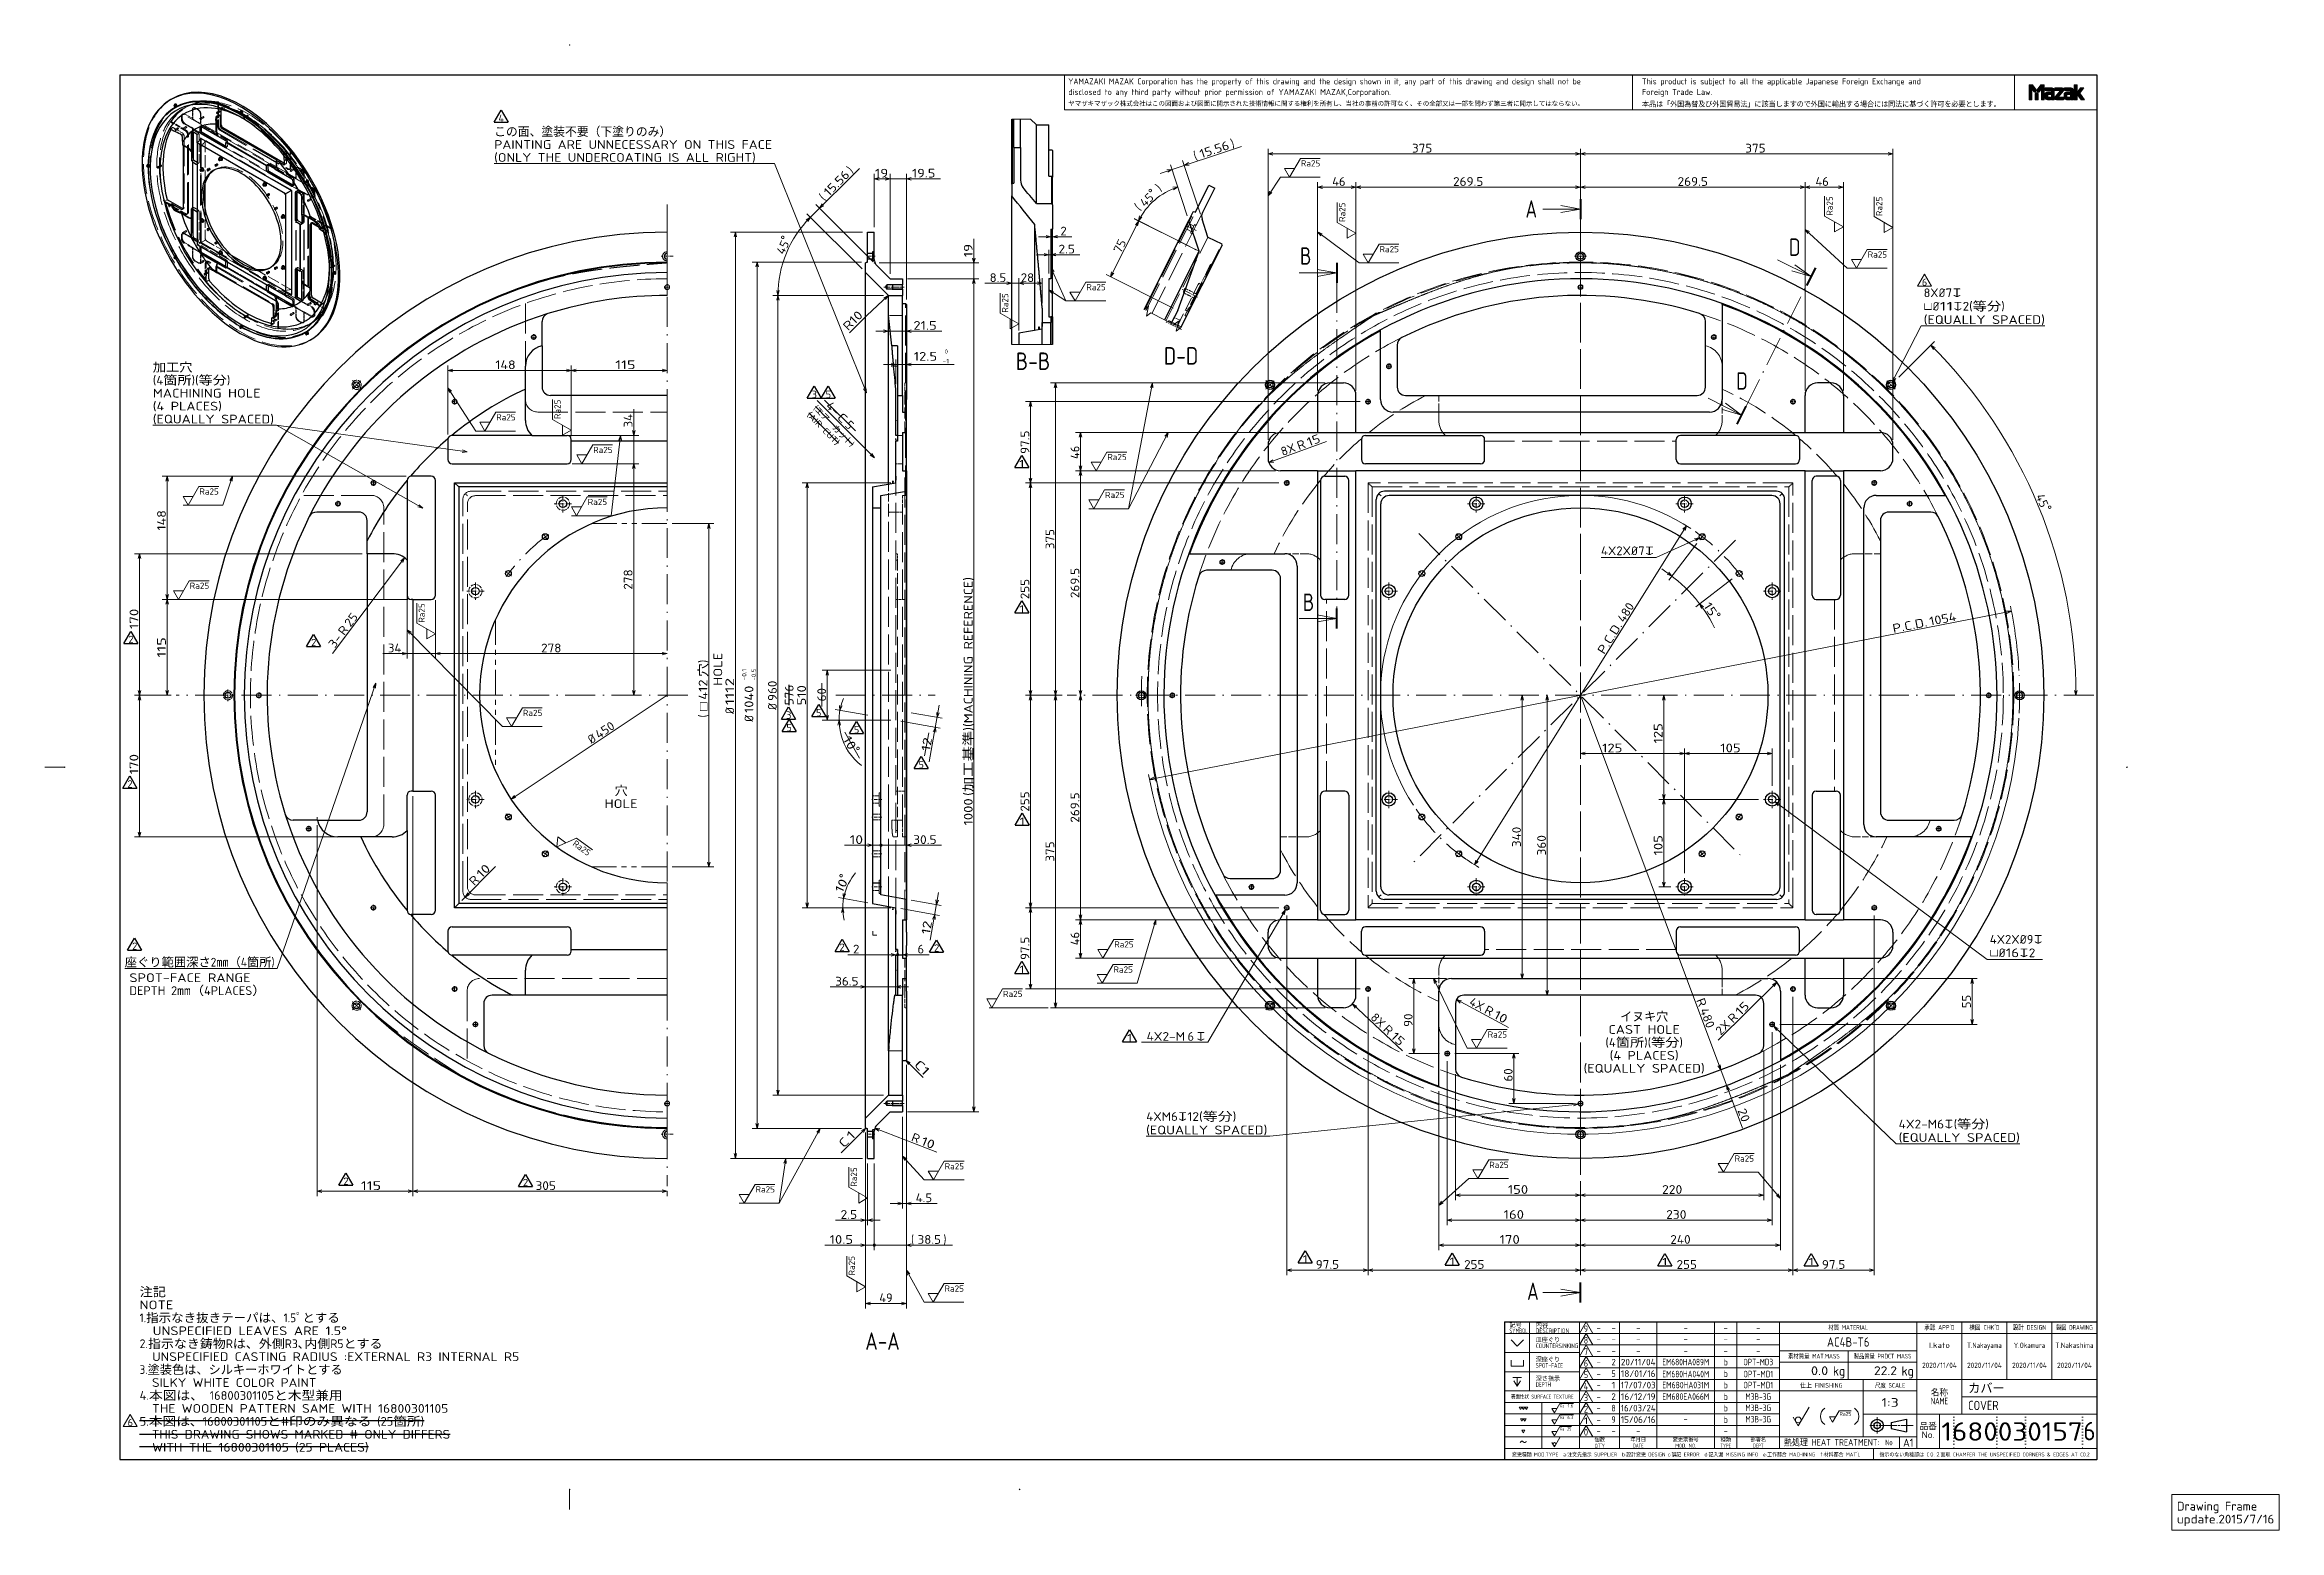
# Model space of a CAD drawing. Extents: x 0 to 894, y -8 to 586.
import ezdxf
from ezdxf.enums import TextEntityAlignment as Align

# ---------------------------------------------------------------- set-up
doc = ezdxf.new("R2010")
doc.units = 0
for name, pattern in [('DASHDOT', [18.5, 12, -3, 0.5, -3]), ('DASHED', [15, 12, -3]), ('DASHSPACE', [30, 12, -18]), ('DOT', [3.5, 0.5, -3]), ('PHANTOM', [20, 10, -2, 2, -2, 2, -2])]:
    doc.linetypes.add(name, pattern=pattern)
doc.layers.get('0').update_dxf_attribs({"lineweight": 13})
doc.layers.add('2', color=7, linetype='Continuous', lineweight=13)
doc.layers.add('8', color=7, linetype='Continuous', lineweight=13)
doc.styles.add('GDT', font='gdt.shx')
doc.styles.get("Standard").update_dxf_attribs({"font": 'isocp.shx'})
doc.dimstyles.get("Standard").update_dxf_attribs({"dimtxt": 2.5, "dimasz": 2.5, "dimexe": 1.25, "dimexo": 0.625, "dimtad": 1, "dimcen": 2.5, "dimadec": 0, "dimazin": 0, "dimtfac": 1, "dimtmove": 0, "dimatfit": 0, "dimfxl": 1, "dimarcsym": 0})

msp = doc.modelspace()

# ---------------------------------------------------------------- texts
at = {"color": 7, "lineweight": 13}
for s, height, width, p, p2 in [('YAMAZAKI MAZAK Corporation has the property of this drawing and the design shown in it, any part of this drawing and design shall not be ', 2.381, 0.762585, (409.5, 570.2222), (615.9727, 570.2222)), ('This product is subject to all the applicable Japanese Foreign Exchange and', 2.381, 0.769926, (639, 570.2222), (750.5629, 570.2222)), ('ヤマザキマザック株式会社はこの図面および図面に開示された技術情報に関する権利を所有し、当社の事前の許可なく、その全部又は一部を問わず第三者に開示してはならない。', 1.852, 1.627788, (409.5, 561.6448), (615.7891, 561.6448)), ('disclosed to any third party without prior permission of YAMAZAKI MAZAK,Corporation.', 2.381, 0.805297, (409.5, 565.9722), (538.5144, 565.9722)), ('本品は「外国為替及び外国貿易法」に該当しますので外国に輸出する場合には同法に基づく許可を必要とします。', 2.116, 1.556477, (639, 561.3091), (782.5027, 561.3091)), ('Foreign Trade Law.', 2.381, 0.811503, (639, 565.9722), (667.0627, 565.9722)), ('4', 2.91, 0.863199, (181.5551, 555.2287), (183.7081, 555.2287)), ('PAINTING ARE UNNECESSARY ON THIS FACE', 3.5, 0.946201, (179.8051, 544.3999), (290.9837, 544.3999)), ('この面、塗装不要（下塗りのみ）', 3.5, 1.592174, (179.8051, 549.5791), (250.6568, 549.5791)), ('(ONLY THE UNDERCOATING IS ALL RIGHT)', 3.5, 0.942984, (179.8051, 539.2207), (284.4763, 539.2207)), ('Ra25', 2.5, 0.848135, (502.5287, 537.3647), (510.3032, 537.3647)), ('A', 7, 0.81086, (592.4225, 516.8995), (597.0174, 516.8995)), ('B', 7, 0.765812, (502.1772, 498.033), (506.7721, 498.033)), ('Ra25', 2.5, 0.848135, (533.9869, 503.0459), (541.7614, 503.0459)), ('D', 7, 0.765812, (697.8166, 501.5743), (702.4115, 501.5743)), ('Ra25', 2.5, 0.848135, (729.29, 500.8865), (737.0646, 500.8865)), ('Ra25', 2.5, 0.848134, (416.6913, 487.8368), (424.4658, 487.8368)), ('D-D', 7, 0.636213, (447.7024, 458.0742), (461.487, 458.0742)), ('加工穴', 3.5, 1.869126, (43.2446, 455.2629), (59.1322, 455.2629)), ('B-B', 7, 0.636213, (388.4913, 455.9359), (402.2759, 455.9359)), ('(4箇所)(等分)', 3.5, 1.292437, (43.2446, 450.0837), (74.2631, 450.0837)), ('MACHINING HOLE', 3.5, 0.976801, (43.2446, 444.9045), (86.3867, 444.9045)), ('3', 2.91, 0.913975, (306.7994, 444.7154), (308.9525, 444.7154)), ('5', 2.91, 0.913975, (312.4363, 444.7227), (314.5894, 444.7227)), ('D', 7, 0.765812, (676.7087, 448.0456), (681.3035, 448.0456)), ('(4 PLACES)', 3.5, 0.916675, (43.2446, 439.7253), (70.8977, 439.7253)), ('(EQUALLY SPACED)', 3.5, 0.976699, (43.2446, 434.5461), (91.754, 434.5461)), ('Ra25', 2.5, 0.848135, (180.6311, 435.7554), (188.4056, 435.7554)), ('Ra25', 2.5, 0.848134, (219.4206, 422.6842), (227.1952, 422.6842)), ('Ra25', 2.5, 0.848134, (425.1102, 419.8509), (432.8847, 419.8509)), ('1', 2.91, 1.412502, (389.8178, 417.0677), (391.9709, 417.0677)), ('Ra25', 2.5, 0.848134, (61.8826, 406.0756), (69.6571, 406.0756)), ('Ra25', 2.5, 0.848135, (217.2318, 401.8824), (225.0064, 401.8824)), ('Ra25', 2.5, 0.848134, (424.1963, 404.6689), (431.9709, 404.6689)), ('4X2X', 3.5, 0.930031, (622.6251, 381.8358), (634.5605, 381.8358)), ('%%c', 3.5, 0.905882, (634.7355, 381.8358), (637.3021, 381.8358)), ('7', 3.5, 0.913975, (637.4771, 381.8358), (640.0667, 381.8358)), ('Ra25', 2.5, 0.848134, (58.0323, 368.3509), (65.8069, 368.3509)), ('1', 2.91, 1.412502, (389.903, 358.9138), (392.056, 358.9138)), ('B', 7, 0.765812, (503.3095, 359.4973), (507.9044, 359.4973)), ('2', 2.91, 0.913976, (106.5453, 345.4249), (108.6984, 345.4249)), ('Ra25', 2.5, 0.848135, (191.3037, 317.4649), (199.0783, 317.4649)), ('3', 2.91, 0.913975, (296.57, 316.3821), (298.723, 316.3821)), ('5', 2.91, 0.913975, (296.728, 311.4026), (298.8811, 311.4026)), ('5', 2.91, 0.913975, (308.5851, 317.345), (310.7381, 317.345)), ('5', 2.91, 0.913975, (323.7328, 310.5421), (325.8859, 310.5421)), ('5', 2.91, 0.913974, (349.5839, 296.5734), (351.737, 296.5734)), ('2', 2.91, 0.913972, (33.0539, 288.8329), (35.207, 288.8329)), ('穴', 3.5, 2.071676, (228.0095, 285.8336), (233.1887, 285.8336)), ('HOLE', 3.5, 1.017708, (223.984, 280.6544), (237.2142, 280.6544)), ('1', 2.91, 1.412502, (389.9881, 273.939), (392.1412, 273.939)), ('2', 2.91, 0.913972, (34.9364, 223.9169), (37.0895, 223.9169)), ('2', 2.91, 0.913975, (317.9169, 223.4809), (320.0699, 223.4809)), ('2', 2.91, 0.913975, (355.7405, 223.184), (357.8935, 223.184)), ('Ra25', 2.5, 0.848134, (427.8722, 224.8509), (435.6468, 224.8509)), ('4X2X', 3.5, 0.930031, (778.1258, 226.36), (790.0612, 226.36)), ('%%c', 3.5, 0.905884, (781.8008, 220.9758), (784.3675, 220.9758)), ('16', 3.5, 0.868248, (784.5425, 220.9758), (789.8967, 220.9758)), ('%%c', 3.5, 0.905884, (790.2362, 226.36), (792.8029, 226.36)), ('9', 3.5, 0.9711, (792.9779, 226.36), (795.5675, 226.36)), ('2', 3.5, 0.913976, (793.7467, 220.9758), (796.3363, 220.9758)), ('座ぐり範囲深さ2㎜（4箇所)', 3.5, 1.450015, (32.0165, 217.2291), (91.9505, 217.2291)), ('1', 2.91, 1.412502, (389.903, 214.678), (392.056, 214.678)), ('Ra25', 2.5, 0.848134, (427.5678, 214.8029), (435.3424, 214.8029)), ('SPOT-FACE RANGE', 3.5, 0.965493, (33.8942, 211.0184), (82.3298, 211.0184)), ('DEPTH 2㎜（4PLACES）', 3.5, 1.000573, (33.8942, 205.8392), (88.4254, 205.8392)), ('Ra25', 2.5, 0.848134, (383.3904, 205.0176), (391.165, 205.0176)), ('イヌキ穴', 3.5, 1.671186, (630.259, 195.4742), (649.4777, 195.4742)), ('1', 2.91, 1.412502, (432.9419, 187.3035), (435.0949, 187.3035)), ('Ra25', 2.5, 0.848134, (577.2576, 188.7859), (585.0322, 188.7859)), ('(4箇所)(等分)', 3.5, 1.292437, (624.3591, 185.1158), (655.3776, 185.1158)), ('CAST HOLE', 3.5, 0.98519, (625.5831, 190.295), (654.1536, 190.295)), ('(4 PLACES)', 3.5, 0.916675, (626.0418, 179.9366), (653.6949, 179.9366)), ('(EQUALLY SPACED)', 3.5, 0.976699, (615.6136, 174.7574), (664.123, 174.7574)), ('4XM6', 3.5, 0.938054, (440.6376, 155.4641), (453.3013, 155.4641)), ('(EQUALLY SPACED)', 3.5, 0.976699, (440.6376, 150.0799), (489.147, 150.0799)), ('12(等分)', 3.5, 1.174119, (457.1513, 155.4641), (476.72, 155.4641)), ('4X2-M6', 3.5, 0.859508, (741.6594, 152.4334), (759.8523, 152.4334)), ('(等分)', 3.5, 1.403945, (763.7023, 152.4334), (777.7418, 152.4334)), ('(EQUALLY SPACED)', 3.5, 0.976699, (741.6594, 147.0492), (790.1688, 147.0492)), ('Ra25', 2.5, 0.848135, (360.0154, 136.0697), (367.79, 136.0697)), ('Ra25', 2.5, 0.848134, (577.8924, 136.6146), (585.667, 136.6146)), ('Ra25', 2.5, 0.848135, (676.0477, 139.1574), (683.8223, 139.1574)), ('2', 2.91, 0.913976, (119.4629, 129.89), (121.616, 129.89)), ('2', 2.91, 0.913974, (191.2827, 129.35), (193.4358, 129.35)), ('Ra25', 2.5, 0.848135, (284.3577, 126.8229), (292.1323, 126.8229)), ('1', 2.91, 1.412508, (503.2353, 98.8051), (505.3884, 98.8051)), ('1', 2.91, 1.412505, (562.0159, 97.8843), (564.1689, 97.8843)), ('1', 2.91, 1.412507, (647.0404, 97.7308), (649.1935, 97.7308)), ('1', 2.91, 1.412508, (705.6675, 97.7308), (707.8206, 97.7308)), ('Ra25', 2.5, 0.848135, (359.9738, 87.1408), (367.7483, 87.1408)), ('A', 7, 0.81086, (593.066, 83.8208), (597.6609, 83.8208)), ('注記', 3.5, 1.91516, (37.9618, 85.2708), (48.4952, 85.2708)), ('NOTE', 3.5, 1.051419, (37.9618, 80.0916), (51.455, 80.0916)), ('1.指示なき抜きテーパは、1.5ﾟとする', 3.5, 1.385407, (37.9618, 74.9124), (118.0845, 74.9124)), ('  UNSPECIFIED LEAVES ARE 1.5%%d', 3.5, 0.943096, (37.9618, 69.7332), (120.9543, 69.7332)), ('記号', 1.852, 1.670857, (585.9934, 72.9832), (590.8561, 72.9832)), ('SYMBOL', 1.852, 0.683532, (585.9934, 70.5519), (593.2874, 70.5519)), ('DESCRIPTION', 1.852, 0.777593, (596.4934, 70.5519), (609.8658, 70.5519)), ('内容 ', 1.852, 1.209179, (596.4934, 72.9832), (602.5718, 72.9832)), ('9', 2.645, 0.861539, (615.7169, 70.9537), (617.4531, 70.9537)), ('-', 2.645, 0.626574, (636.6312, 71.4159), (638.3674, 71.4159)), ('-', 2.6, 0.626573, (655.6467, 71.4667), (657.3533, 71.4667)), ('-', 2.645, 0.626574, (671.6319, 71.4159), (673.3681, 71.4159)), ('-', 2.6, 0.626573, (684.6467, 71.4667), (686.3533, 71.4667)), ('材質 MATERIAL', 1.852, 0.909643, (713.5981, 71.9106), (729.4019, 71.9106)), ("承認 APP'D", 1.852, 0.950665, (751.9216, 71.9106), (764.0784, 71.9106)), ("検図 CHK'D", 1.852, 0.925144, (769.9216, 71.9106), (782.0784, 71.9106)), ('設計 DESIGN', 1.852, 0.924577, (787.3138, 71.9106), (800.6862, 71.9106)), ('製図 DRAWING', 1.852, 0.875214, (804.706, 71.9106), (819.2941, 71.9106)), ('2.指示なき鋳物Rは、外側R3､内側R5とする', 3.5, 1.394879, (37.9618, 64.554), (135.1384, 64.554)), ('  UNSPECIFIED CASTING RADIUS :EXTERNAL R3 INTERNAL R5', 3.5, 0.923355, (37.9618, 59.3748), (189.8537, 59.3748)), ('A-A', 7, 0.677932, (328.2792, 63.847), (342.0638, 63.847)), ('皿座ぐり', 1.852, 1.598221, (596.4934, 66.9729), (606.2188, 66.9729)), ('COUNTERSINKING', 1.852, 0.736583, (596.4934, 64.5415), (613.5128, 64.5415)), ('7', 2.645, 0.81086, (615.7169, 61.7537), (617.4531, 61.7537)), ('8', 2.645, 0.81086, (615.7169, 66.3537), (617.4531, 66.3537)), ('-', 2.645, 0.626574, (636.6312, 66.8159), (638.3674, 66.8159)), ('-', 2.645, 0.626574, (636.6312, 62.2159), (638.3674, 62.2159)), ('-', 2.6, 0.626573, (655.6467, 66.8667), (657.3533, 66.8667)), ('-', 2.6, 0.626573, (655.6467, 62.2667), (657.3533, 62.2667)), ('-', 2.645, 0.626574, (671.6319, 66.8159), (673.3681, 66.8159)), ('-', 2.645, 0.626574, (671.6319, 62.2159), (673.3681, 62.2159)), ('-', 2.6, 0.626573, (684.6467, 66.8667), (686.3533, 66.8667)), ('-', 2.6, 0.626573, (684.6467, 62.2667), (686.3533, 62.2667)), ('AC4B-T6', 3.704, 0.694189, (712.9903, 65.1211), (730.0097, 65.1211)), ('I.kato', 2.116, 1.008632, (753.8331, 64.6127), (762.1669, 64.6127)), ('T.Nakayama', 2.116, 0.753258, (769.0552, 64.6127), (782.9448, 64.6127)), ('Y.Okamura', 2.116, 0.761113, (787.7496, 64.6127), (800.2503, 64.6127)), ('T.Nakashima', 2.116, 0.789745, (804.3607, 64.6127), (819.6393, 64.6127)), ('3.塗装色は、シルキーホワイトとする', 3.5, 1.547611, (37.9618, 54.1956), (119.2114, 54.1956)), ('深座ぐり', 1.852, 1.598221, (596.4934, 59.1306), (606.2188, 59.1306)), ('SPOT-FACE', 1.852, 0.693081, (596.4934, 56.6992), (607.4344, 56.6992)), ('5', 2.645, 0.81086, (615.7169, 52.5537), (617.4531, 52.5537)), ('6', 2.645, 0.81086, (615.7169, 57.1537), (617.4531, 57.1537)), ('18/01/16', 2.645, 0.68495, (630.5544, 53.0159), (644.4441, 53.0159)), ('20/11/04', 2.645, 0.680722, (630.5544, 57.6159), (644.4441, 57.6159)), ('EM680HA089M', 2.6, 0.679958, (647.1133, 57.6667), (665.8867, 57.6667)), ('EM680HA040M', 2.6, 0.679958, (647.1133, 52.8713), (665.8867, 52.8713)), ('b', 2.645, 0.861539, (671.6319, 57.6159), (673.3681, 57.6159)), ('b', 2.645, 0.861539, (671.6319, 53.0159), (673.3681, 53.0159)), ('OPT-MD3', 2.6, 0.65641, (679.5267, 57.6667), (691.4733, 57.6667)), ('OPT-MD1', 2.6, 0.684342, (679.5267, 52.8713), (691.4733, 52.8713)), ('素材質量 MAT.MASS', 1.852, 0.976411, (697.4168, 60.4106), (718.0833, 60.4106)), ('0.0', 3.5, 0.879872, (706.6077, 53.7513), (713.5, 53.7513)), ('kg', 3.704, 0.861536, (715.4075, 53.5421), (720.2701, 53.5421)), ('製品質量 PRDCT MASS', 1.852, 0.893883, (723.7011, 60.4106), (746.7989, 60.4106)), ('22.2', 3.5, 0.822963, (731.8102, 53.7513), (741, 53.7513)), ('kg', 3.704, 0.861536, (742.8575, 53.5421), (747.7202, 53.5421)), ('2020/11/04', 2.116, 0.682407, (751.0552, 56.6127), (764.9448, 56.6127)), ('2020/11/04', 2.116, 0.682407, (769.0552, 56.6127), (782.9448, 56.6127)), ('2020/11/04', 2.116, 0.682407, (787.0552, 56.6127), (800.9448, 56.6127)), ('2020/11/04', 2.116, 0.682407, (805.0552, 56.6127), (818.9448, 56.6127)), ('4.本図は、 16800301105と木型兼用', 3.5, 1.133221, (37.9618, 43.8372), (119.1759, 43.8372)), ('  SILKY WHITE COLOR PAINT', 3.5, 0.913041, (37.9618, 49.0164), (108.7225, 49.0164)), ('表面性状 SURFACE TEXTURE', 1.587, 0.861538, (586.5978, 44.3173), (611.5991, 44.3173)), ('深さ指示', 1.852, 1.598221, (596.4934, 51.4801), (606.2188, 51.4801)), ('DEPTH', 1.852, 0.725507, (596.4934, 49.0487), (602.5718, 49.0487)), ('4', 2.645, 0.765812, (615.7169, 47.9537), (617.4531, 47.9537)), ('3', 2.645, 0.81086, (615.7169, 43.3537), (617.4531, 43.3537)), ('17/07/03', 2.645, 0.68495, (630.5544, 48.4159), (644.4441, 48.4159)), ('16/12/19', 2.645, 0.689231, (630.5544, 43.8159), (644.4441, 43.8159)), ('EM680EA066M', 2.6, 0.68923, (647.1133, 43.8667), (665.8867, 43.8667)), ('EM680HA031M', 2.6, 0.679958, (647.1133, 48.4667), (665.8867, 48.4667)), ('b', 2.645, 0.861539, (671.6319, 48.4159), (673.3681, 48.4159)), ('b', 2.645, 0.861539, (671.6319, 43.8159), (673.3681, 43.8159)), ('OPT-MD1', 2.6, 0.684342, (679.5267, 48.4667), (691.4733, 48.4667)), ('M3B-3G', 2.6, 0.641144, (680.38, 43.8667), (690.62, 43.8667)), ('仕上 FINISHING', 1.852, 0.950663, (702.2399, 48.7106), (719.2593, 48.7106)), ('尺度 SCALE', 1.852, 0.918976, (732.1716, 48.7106), (744.3284, 48.7106)), ('名称', 2.645, 1.670863, (754.5276, 45.5159), (761.4724, 45.5159)), ('カバー', 3.704, 1.621721, (769.5, 46.7211), (784.0881, 46.7211)), ('  THE WOODEN PATTERN SAME WITH 16800301105', 3.5, 0.887603, (37.9618, 38.6581), (161.4865, 38.6581)), ('Ra', 1.25, 0.765824, (606.2604, 40.805), (607.9014, 40.805)), ('Ra', 1.25, 0.765824, (606.2604, 36.21), (607.9014, 36.21)), (' 6.3', 1.25, 0.810858, (608.2764, 36.21), (611.5585, 36.21)), (' 1.6', 1.25, 0.810858, (608.2764, 40.805), (611.5585, 40.805)), ('1', 2.645, 1.253148, (615.7169, 34.1537), (617.4531, 34.1537)), ('2', 2.645, 0.81086, (615.7169, 38.7537), (617.4531, 38.7537)), ('16/03/24', 2.645, 0.680722, (630.5544, 39.2159), (644.4441, 39.2159)), ('15/06/16', 2.645, 0.68495, (630.5544, 34.6159), (644.4441, 34.6159)), ('-', 2.6, 0.626573, (655.5718, 34.9068), (657.2784, 34.9068)), ('b', 2.645, 0.861539, (671.6319, 39.2159), (673.3681, 39.2159)), ('b', 2.645, 0.861539, (671.6319, 34.6159), (673.3681, 34.6159)), ('M3B-3G', 2.6, 0.641144, (680.38, 39.3717), (690.62, 39.3717)), ('M3B-3G', 2.6, 0.641144, (680.38, 34.8018), (690.62, 34.8018)), ('Ra25', 1.52, 0.848141, (718.016, 37.467), (722.743, 37.467)), ('1:3', 3.5, 0.879872, (734.8038, 41.0513), (741.6962, 41.0513)), ('NAME', 2.645, 0.680722, (754.5276, 42.0435), (761.4724, 42.0435)), ('COVER', 3.704, 0.703298, (769.5, 39.7527), (781.6567, 39.7527)), ('Ra', 1.25, 0.765824, (606.2604, 31.5787), (607.9014, 31.5787)), (' 25', 1.25, 0.713, (608.2764, 31.5787), (610.738, 31.5787)), ('0', 2.645, 0.81086, (615.7169, 29.5537), (617.4531, 29.5537)), ('個数', 1.587, 1.670854, (620, 27.2095), (624.1669, 27.2095)), ('年月日', 1.587, 1.621727, (634.3748, 27.2095), (640.6252, 27.2095)), ('-', 2.645, 0.626574, (636.6312, 30.0159), (638.3674, 30.0159)), ('変更票番号', 1.587, 1.584439, (651.2914, 27.2095), (661.7086, 27.2095)), ('種類', 1.587, 1.670854, (670.4166, 27.2095), (674.5834, 27.2095)), ('-', 2.645, 0.626574, (671.6319, 30.0159), (673.3681, 30.0159)), ('部署名', 1.587, 1.621727, (682.3748, 27.2095), (688.6252, 27.2095)), ('熱処理 HEAT TREATMENT:', 2.645, 0.871442, (695.7611, 25.5335), (733.9576, 25.5335)), ('No', 2.24, 0.72551, (736.3297, 25.6728), (739.2704, 25.6728)), ('A1', 3.175, 0.950665, (743.4554, 25.0949), (747.6236, 25.0949)), ('品番', 2.645, 1.670863, (750.0276, 32.0159), (756.9724, 32.0159)), ('No.', 2.645, 0.87987, (750.8957, 28.5435), (756.1043, 28.5435)), ('1680030157', 7.4, 0.814853, (758.7528, 27.4771), (815.3192, 27.4771)), ('6', 7.4, 0.810857, (815.5713, 27.6513), (820.4287, 27.6513)), ("変更種類 MOD.TYPE  a:注文先指示 SUPPLIER  b:設計変更 DESIGN c:誤記 ERROR  d:記入漏 MISSING INFO  e:工作都合 MACHINING  f:材料都合 MAT'L", 1.587, 0.926526, (587, 21.1819), (726.3375, 21.1819)), ("QT'Y", 1.587, 0.848279, (620, 24.7095), (624.1669, 24.7095)), ('DATE', 1.587, 0.765808, (635.4166, 24.7095), (639.5834, 24.7095)), ('MOD. NO.', 1.587, 0.745116, (652.3331, 24.7095), (660.6669, 24.7095)), ('TYPE', 1.587, 0.765808, (670.4166, 24.7095), (674.5834, 24.7095)), ('DEPT', 1.587, 0.725502, (683.4166, 24.7095), (687.5834, 24.7095)), ('指示のない角稜部は C０.２面取 CHAMFER THE UNSPECIFIED CORNERS & EDGES AT C0.2', 1.587, 0.906703, (734, 21.1819), (818.0751, 21.1819)), ('Drawing Frame', 3.5, 0.813858, (853, -0.4509), (885.1474, -0.4509)), ('update.2015/7/16', 3.5, 0.787178, (853, -5.6301), (891.9653, -5.6301))]:
    msp.add_text(s, height=height, dxfattribs=dict(at, width=width)).set_placement(p, p2, align=Align.FIT)
for s, height, rotation, width, p, p2 in [('Ra25', 2.5, 90, 0.848134, (520.3153, 515.1755), (520.3153, 522.9501)), ('Ra25', 2.5, 90, 0.848134, (715.3153, 517.6761), (715.3153, 525.4506)), ('Ra25', 2.5, 90, 0.848134, (735.1486, 517.5036), (735.1486, 525.2781)), ('Ra25', 2.5, 90.000002, 0.848135, (385.466, 478.8688), (385.466, 486.6434)), ('R10', 3.5, 45, 0.906847, (321.4177, 471.3577), (327.6164, 477.5564)), ('Ra25', 2.5, 90, 0.848135, (206.3978, 436.3106), (206.3978, 444.0851)), ('(AIR CUT)', 2.5, 314.309903, 0.943123, (304.6776, 437.7451), (316.5205, 425.6135)), ('(エアーカット)', 2.5, 314.309892, 1.367032, (307.3248, 440.3293), (322.3308, 424.9574)), ('Ra25', 2.5, 90, 0.848134, (152.0645, 354.8221), (152.0645, 362.5967)), ('HOLE', 3.5, 90, 1.017708, (271.0441, 329.5564), (271.0441, 342.7866)), ('576', 3.5, 90, 0.854609, (299.5868, 321.8287), (299.5868, 329.9475)), ('Ra25', 2.5, 323.931228, 0.848135, (210.9641, 265.9302), (217.2483, 261.3529)), ('C1', 3.5, 315, 1.163231, (347.5583, 177.7468), (351.9452, 173.36)), ('C', 3.5, 45.000105, 1.146438, (319.6901, 144.4487), (322.1221, 146.8807)), ('1', 3.5, 45.000244, 1.412513, (322.8292, 147.5878), (324.6603, 149.4189)), ('Ra25', 2.5, 90.000002, 0.848134, (324.9661, 129.1226), (324.9661, 136.8972)), ('Ra25', 2.5, 90.000002, 0.848134, (324.1327, 93.617), (324.1327, 101.3916))]:
    msp.add_text(s, height=height, rotation=rotation, dxfattribs=dict(at, width=width)).set_placement(p, p2, align=Align.FIT)
at = {"color": 5, "lineweight": 13}
for s, height, width, p, p2 in [('6', 2.91, 0.913976, (750.9681, 489.5903), (753.1211, 489.5903)), ('8X', 3.5, 0.953546, (751.6929, 485.0798), (757.5731, 485.0798)), ('%%c', 3.5, 0.905884, (755.3679, 479.6956), (757.9346, 479.6956)), ('%%c', 3.5, 0.90588, (757.7481, 485.0798), (760.3148, 485.0798)), ('11', 3.5, 1.036294, (758.1096, 479.6956), (763.4638, 479.6956)), ('7', 3.5, 0.913976, (760.4898, 485.0798), (763.0794, 485.0798)), ('2(等分)', 3.5, 1.260303, (767.3138, 479.6956), (784.1178, 479.6956)), ('(EQUALLY SPACED)', 3.5, 0.976699, (751.6929, 474.3114), (800.2023, 474.3114)), ('6', 2.91, 0.913975, (33.179, 33.314), (35.332, 33.314)), ('5.本図は､ 16800301105と#印のみ異なる (25箇所)', 3.5, 1.117677, (37.9618, 33.4789), (151.7785, 33.4789)), ('  THIS DRAWING SHOWS MARKED # ONLY DIFFERS', 3.5, 0.905707, (37.9618, 28.2997), (162.1946, 28.2997)), ('  WITH THE 16800301105 (25 PLACES)', 3.5, 0.841801, (37.9618, 23.1205), (129.5778, 23.1205))]:
    msp.add_text(s, height=height, dxfattribs=dict(at, width=width)).set_placement(p, p2, align=Align.FIT)
at = {"color": 5, "lineweight": 13, "style": 'GDT'}
for p, p2 in [((763.2544, 485.0798), (766.7544, 485.0798)), ((763.6388, 479.6956), (767.1388, 479.6956))]:
    msp.add_text('x', height=3.5, dxfattribs=at).set_placement(p, p2, align=Align.FIT)
at = {"color": 5, "lineweight": 13, "style": 'GDT', "width": 0.477273}
msp.add_text('v', height=3.5, dxfattribs=at).set_placement((751.6929, 479.6956), (755.1929, 479.6956), align=Align.FIT)
at = {"color": 230, "lineweight": 13}
for s, rotation, width, p, p2 in [('4-', 314.999962, 0.764885, (312.2013, 441.2272), (315.9873, 437.4412)), ('C', 314.99988, 1.146437, (316.6944, 436.7341), (319.1263, 434.3022)), ('5', 315.00006, 0.913973, (319.8334, 433.5951), (321.6646, 431.764))]:
    msp.add_text(s, height=3.5, rotation=rotation, dxfattribs=dict(at, width=width)).set_placement(p, p2, align=Align.FIT)
at = {"color": 7, "lineweight": 13, "style": 'GDT'}
for p, p2 in [((640.2417, 381.8358), (643.7417, 381.8358)), ((790.0717, 220.9758), (793.5717, 220.9758)), ((795.7425, 226.36), (799.2425, 226.36)), ((453.4763, 155.4641), (456.9763, 155.4641)), ((760.0273, 152.4334), (763.5273, 152.4334))]:
    msp.add_text('x', height=3.5, dxfattribs=at).set_placement(p, p2, align=Align.FIT)
at = {"color": 250, "lineweight": 13, "width": 0.913972}
msp.add_text('2', height=2.91, dxfattribs=at).set_placement((33.4465, 346.6716), (35.5996, 346.6716), align=Align.FIT)
at = {"color": 7, "lineweight": 13, "style": 'GDT', "width": 0.477273}
msp.add_text('v', height=3.5, dxfattribs=at).set_placement((778.1258, 220.9758), (781.6258, 220.9758), align=Align.FIT)
at = {"layer": '2', "color": 7, "lineweight": 13}
for s, width, p, p2 in [('-', 0.626574, (620.7638, 71.4159), (622.5, 71.4159)), ('-', 0.626574, (626.7638, 71.4159), (628.5, 71.4159)), ('-', 0.626574, (620.7638, 66.8159), (622.5, 66.8159)), ('-', 0.626574, (620.7638, 62.2159), (622.5, 62.2159)), ('-', 0.626574, (626.7638, 66.8159), (628.5, 66.8159)), ('-', 0.626574, (626.7638, 62.2159), (628.5, 62.2159)), ('-', 0.626574, (620.7638, 57.6159), (622.5, 57.6159)), ('-', 0.626574, (620.7638, 53.0159), (622.5, 53.0159)), ('2', 0.81086, (626.7638, 57.6159), (628.5, 57.6159)), ('5', 0.81086, (626.7638, 53.0159), (628.5, 53.0159)), ('-', 0.626574, (620.7638, 48.4159), (622.5, 48.4159)), ('-', 0.626574, (620.7638, 43.8159), (622.5, 43.8159)), ('1', 1.253148, (626.7638, 48.4159), (628.5, 48.4159)), ('2', 0.81086, (626.7638, 43.8159), (628.5, 43.8159)), ('-', 0.626574, (620.7638, 39.2159), (622.5, 39.2159)), ('-', 0.626574, (620.7638, 34.6159), (622.5, 34.6159)), ('9', 0.861539, (626.7638, 34.6159), (628.5, 34.6159)), ('8', 0.81086, (626.7638, 39.2159), (628.5, 39.2159)), ('-', 0.626574, (620.7638, 30.0159), (622.5, 30.0159)), ('-', 0.626574, (626.7638, 30.0159), (628.5, 30.0159))]:
    msp.add_text(s, height=2.645, dxfattribs=dict(at, width=width)).set_placement(p, p2, align=Align.FIT)

# ---------------------------------------------------------------- blocks, each defined once
blk = doc.blocks.new('*D1')
at = {"color": 7, "lineweight": 13}
blk.add_line((571.998706, 257.927699), (656.798536, 393.607427), dxfattribs=at)
for points in [[(656.213613, 391.694875), (656.798536, 393.607427), (655.335701, 392.243566)], [(572.583628, 259.840251), (571.998706, 257.927699), (573.46154, 259.29156)]]:
    blk.add_lwpolyline(points, dxfattribs=at)
for start, end in [(56.562224, 213.30061), (233.057424, 239.427012)]:
    blk.add_arc((614.398621, 325.767563), 80, start, end, dxfattribs=at)
for s, rotation, width, p, p2 in [('480', 57.994609, 0.854609, (631.828557, 354.598862), (636.131505, 361.483576)), ('P.C.D.', 57.994613, 0.945525, (623.865171, 341.857441), (631.298559, 353.75086))]:
    blk.add_text(s, height=3.5, rotation=rotation, dxfattribs=dict(at, width=width)).set_placement(p, p2, align=Align.FIT)
blk = doc.blocks.new('*D2')
at = {"color": 7, "lineweight": 13}
blk.add_line((741.713196, 453.082138), (755.971476, 467.340418), dxfattribs=at)
for points in [[(756.289307, 464.926203), (754.557261, 465.926203), (755.557261, 464.194148)], [(812.095235, 327.699414), (812.612874, 325.767563), (813.130514, 327.699414)]]:
    blk.add_lwpolyline(points, dxfattribs=at)
blk.add_arc((614.398621, 325.767563), 198.214254, 0, 45.000001, dxfattribs=at)
at = {"color": 7, "lineweight": 13, "width": 0.868246}
blk.add_text('45', height=3.5, rotation=292.499912, dxfattribs=at).set_placement((796.471069, 405.471171), (798.52002, 400.524546), align=Align.FIT)
at = {"color": 7, "lineweight": 13}
blk.add_text('%%d', height=3.5, rotation=292.50001, dxfattribs=at).set_placement((799.166748, 400.792419))
blk = doc.blocks.new('*D3')
at = {"color": 7, "lineweight": 13}
for p, q in [((660.958725, 386.445872), (649.763107, 371.855459)), ((675.07693, 372.327667), (660.486516, 361.13205))]:
    blk.add_line(p, q, dxfattribs=at)
for points in [[(649.132871, 374.20753), (650.980629, 373.442164), (649.763107, 375.02887)], [(663.659927, 361.13205), (662.073222, 362.349571), (662.838587, 360.501813)]]:
    blk.add_lwpolyline(points, dxfattribs=at)
blk.add_arc((614.398621, 325.767563), 60.092519, 26.758555, 57.267298, dxfattribs=at)
at = {"color": 7, "lineweight": 13, "width": 0.868247}
blk.add_text('15', height=3.5, rotation=302.405127, dxfattribs=at).set_placement((663.433283, 361.582932), (666.302607, 357.062495), align=Align.FIT)
at = {"color": 7, "lineweight": 13}
blk.add_text('%%d', height=3.5, rotation=302.405123, dxfattribs=at).set_placement((666.893606, 357.437625))
blk = doc.blocks.new('*D4')
at = {"color": 7, "lineweight": 13}
blk.add_line((441.983439, 292.125577), (786.813802, 359.409548), dxfattribs=at)
for points in [[(785.016836, 358.531522), (786.813802, 359.409548), (784.818573, 359.547635)], [(443.780406, 293.003604), (441.983439, 292.125577), (443.978668, 291.98749)]]:
    blk.add_lwpolyline(points, dxfattribs=at)
for start, end in [(3.251124, 11.693264), (190.388617, 357.013578)]:
    blk.add_arc((614.398621, 325.767563), 175.666667, start, end, dxfattribs=at)
for s, rotation, width, p, p2 in [('1054', 11.040947, 0.837182, (754.33016, 353.580706), (765.012085, 355.664986)), ('P.C.D.', 11.040948, 0.945525, (739.582977, 350.703206), (753.348663, 353.389196))]:
    blk.add_text(s, height=3.5, rotation=rotation, dxfattribs=dict(at, width=width)).set_placement(p, p2, align=Align.FIT)
blk = doc.blocks.new('*D5')
at = {"color": 7, "lineweight": 13}
blk.add_line((591.065287, 212.43423), (591.065287, 325.767563), dxfattribs=at)
for points in [[(591.582926, 323.835711), (591.065287, 325.767563), (590.547648, 323.835711)], [(590.547648, 214.366084), (591.065287, 212.43423), (591.582926, 214.366084)]]:
    blk.add_lwpolyline(points, dxfattribs=at)
at = {"color": 7, "lineweight": 13, "width": 0.854609}
blk.add_text('340', height=3.5, rotation=90, dxfattribs=at).set_placement((590.565287, 265.041504), (590.565287, 273.160288), align=Align.FIT)
blk = doc.blocks.new('*D6')
at = {"color": 7, "lineweight": 13}
blk.add_line((601.065287, 205.767563), (601.065287, 325.767563), dxfattribs=at)
for points in [[(601.582925, 323.835711), (601.065287, 325.767563), (600.547649, 323.835711)], [(600.547649, 207.699417), (601.065287, 205.767563), (601.582925, 207.699417)]]:
    blk.add_lwpolyline(points, dxfattribs=at)
at = {"color": 7, "lineweight": 13, "width": 0.854609}
blk.add_text('360', height=3.5, rotation=90, dxfattribs=at).set_placement((600.565287, 261.708171), (600.565287, 269.826955), align=Align.FIT)
blk = doc.blocks.new('*D7')
at = {"color": 7, "lineweight": 13}
blk.add_line((489.706848, 418.872523), (512.77361, 427.36996), dxfattribs=at)
blk.add_lwpolyline([(491.340678, 420.026037), (489.706848, 418.872523), (491.698547, 419.054581)], dxfattribs=at)
for s, rotation, width, p, p2 in [('15', 20.222999, 0.868247, (505.699931, 425.296972), (510.72406, 427.147781)), ('8X', 20.222931, 0.953547, (495.268066, 421.454035), (500.785787, 423.486669)), ('R', 20.223117, 1.079002, (501.724131, 423.832342), (504.761587, 424.951299))]:
    blk.add_text(s, height=3.5, rotation=rotation, dxfattribs=dict(at, width=width)).set_placement(p, p2, align=Align.FIT)
blk = doc.blocks.new('*D8')
at = {"color": 7, "lineweight": 13}
blk.add_line((523.201192, 202.335332), (543.211116, 183.446335), dxfattribs=at)
blk.add_lwpolyline([(524.961334, 201.385635), (523.201192, 202.335332), (524.250671, 200.632807)], dxfattribs=at)
for s, rotation, width, p, p2 in [('8X', 316.650593, 0.953546, (530.122299, 196.489527), (534.39827, 192.453089)), ('R', 316.65054, 1.078999, (535.125448, 191.766647), (537.479329, 189.544622)), ('15', 316.650625, 0.868246, (538.206512, 188.85818), (542.099976, 185.182826))]:
    blk.add_text(s, height=3.5, rotation=rotation, dxfattribs=dict(at, width=width)).set_placement(p, p2, align=Align.FIT)
blk = doc.blocks.new('*D9')
at = {"color": 7, "lineweight": 13}
for p, q in [((560.731954, 212.43423), (545.731954, 212.43423)), ((547.731954, 182.43423), (547.731954, 212.43423)), ((557.938619, 182.43423), (545.731954, 182.43423))]:
    blk.add_line(p, q, dxfattribs=at)
for points in [[(548.249593, 210.502375), (547.731954, 212.43423), (547.214315, 210.502375)], [(547.214315, 184.366084), (547.731954, 182.43423), (548.249593, 184.366084)]]:
    blk.add_lwpolyline(points, dxfattribs=at)
at = {"color": 7, "lineweight": 13, "width": 0.868247}
blk.add_text('90', height=3.5, rotation=90, dxfattribs=at).set_placement((547.231954, 193.090469), (547.231954, 198.444656), align=Align.FIT)
blk = doc.blocks.new('*D10')
at = {"color": 7, "lineweight": 13}
blk.add_line((564.791835, 204.004837), (585.590416, 192.894262), dxfattribs=at)
blk.add_lwpolyline([(566.7397, 203.551163), (564.791835, 204.004837), (566.251897, 202.638006)], dxfattribs=at)
for s, rotation, width, p, p2 in [('4X', 331.888915, 0.953547, (569.53358, 202.038681), (574.720131, 199.268031)), ('R', 331.889023, 1.078996, (575.602168, 198.796839), (578.457311, 197.271632)), ('10', 331.888875, 0.868248, (579.339348, 196.800451), (584.061938, 194.277644))]:
    blk.add_text(s, height=3.5, rotation=rotation, dxfattribs=dict(at, width=width)).set_placement(p, p2, align=Align.FIT)
blk = doc.blocks.new('*D11')
at = {"color": 7, "lineweight": 13}
for p, q in [((564.191956, 182.43423), (589.731954, 182.43423)), ((587.731954, 162.43423), (587.731954, 182.43423)), ((611.271954, 162.43423), (585.731954, 162.43423))]:
    blk.add_line(p, q, dxfattribs=at)
for points in [[(588.249593, 180.502375), (587.731954, 182.43423), (587.214315, 180.502375)], [(587.214315, 164.366084), (587.731954, 162.43423), (588.249593, 164.366084)]]:
    blk.add_lwpolyline(points, dxfattribs=at)
at = {"color": 7, "lineweight": 13, "width": 0.868247}
blk.add_text('60', height=3.5, rotation=90, dxfattribs=at).set_placement((587.231954, 171.156408), (587.231954, 176.510595), align=Align.FIT)
blk = doc.blocks.new('*D12')
at = {"color": 7, "lineweight": 13}
blk.add_line((692.958659, 210.945084), (669.436178, 187.747574), dxfattribs=at)
blk.add_lwpolyline([(691.946635, 209.220037), (692.958659, 210.945084), (691.219696, 209.957158)], dxfattribs=at)
for s, rotation, width, p, p2 in [('R', 44.601488, 1.079, (675.407867, 194.339005), (677.712636, 196.611933)), ('15', 44.601504, 0.868247, (678.424642, 197.314092), (682.236867, 201.073654)), ('2X', 44.601476, 0.953545, (670.509109, 189.507919), (674.695857, 193.636826))]:
    blk.add_text(s, height=3.5, rotation=rotation, dxfattribs=dict(at, width=width)).set_placement(p, p2, align=Align.FIT)
blk = doc.blocks.new('*D13')
at = {"color": 7, "lineweight": 13}
blk.add_line((668.7795, 180.620326), (679.278753, 152.596929), dxfattribs=at)
for points in [[(669.371206, 177.565598), (670.533722, 175.938156), (670.340673, 177.928818)], [(674.035197, 168.067825), (672.872681, 169.695267), (673.06573, 167.704605)]]:
    blk.add_lwpolyline(points, dxfattribs=at)
at = {"color": 7, "lineweight": 13, "width": 0.868249}
blk.add_text('20', height=3.5, rotation=290.538947, dxfattribs=at).set_placement((677.166789, 159.659063), (679.045278, 154.645208), align=Align.FIT)
blk = doc.blocks.new('*D14')
at = {"color": 7, "lineweight": 13}
blk.add_line((670.533722, 175.938156), (614.398621, 325.767563), dxfattribs=at)
blk.add_lwpolyline([(669.371206, 177.565598), (670.533722, 175.938156), (670.340673, 177.928818)], dxfattribs=at)
for s, rotation, width, p, p2 in [('R', 290.538975, 1.078998, (660.623403, 203.814784), (661.759084, 200.783554)), ('480', 290.538972, 0.854609, (662.109929, 199.847112), (664.958359, 192.24441))]:
    blk.add_text(s, height=3.5, rotation=rotation, dxfattribs=dict(at, width=width)).set_placement(p, p2, align=Align.FIT)
blk = doc.blocks.new('*D15')
at = {"color": 7, "lineweight": 13}
for p, q in [((691.398621, 212.43423), (773.065287, 212.43423)), ((771.065287, 194.100896), (771.065287, 212.43423)), ((694.191956, 194.100896), (773.065287, 194.100896))]:
    blk.add_line(p, q, dxfattribs=at)
for points in [[(771.582926, 210.502375), (771.065287, 212.43423), (770.547648, 210.502375)], [(770.547648, 196.03275), (771.065287, 194.100896), (771.582926, 196.03275)]]:
    blk.add_lwpolyline(points, dxfattribs=at)
at = {"color": 7, "lineweight": 13, "width": 0.868247}
blk.add_text('55', height=3.5, rotation=90, dxfattribs=at).set_placement((770.565287, 200.549596), (770.565287, 205.903783), align=Align.FIT)
blk = doc.blocks.new('*D16')
at = {"color": 7, "lineweight": 13}
for p, q in [((496.391785, 239.905523), (465.293976, 187.013474)), ((465.293976, 187.013474), (438.776062, 187.013474))]:
    blk.add_line(p, q, dxfattribs=at)
blk.add_lwpolyline([(495.858877, 237.977829), (496.391785, 239.905523), (494.96642, 238.502538)], dxfattribs=at)
for s, width, p, p2 in [('4X2-M', 0.873301, (440.776062, 187.513474), (456.204386, 187.513474)), ('6', 0.913976, (457.204376, 187.513474), (459.793976, 187.513474))]:
    blk.add_text(s, height=3.5, dxfattribs=dict(at, width=width)).set_placement(p, p2, align=Align.FIT)
at = {"color": 7, "lineweight": 13, "style": 'GDT'}
blk.add_text('x', height=3.5, dxfattribs=at).set_placement((460.793976, 187.513474), (464.293976, 187.513474), align=Align.FIT)
blk = doc.blocks.new('*D17')
at = {"color": 7, "lineweight": 13}
for p, q in [((656.065287, 254.567561), (656.065287, 304.43423)), ((614.398621, 302.43423), (656.065287, 302.43423))]:
    blk.add_line(p, q, dxfattribs=at)
for points in [[(616.330472, 302.951869), (614.398621, 302.43423), (616.330472, 301.91659)], [(654.133436, 301.91659), (656.065287, 302.43423), (654.133436, 302.951869)]]:
    blk.add_lwpolyline(points, dxfattribs=at)
at = {"color": 7, "lineweight": 13, "width": 0.854609}
blk.add_text('125', height=3.5, dxfattribs=at).set_placement((623.047378, 302.93423), (631.166163, 302.93423), align=Align.FIT)
blk = doc.blocks.new('*D18')
at = {"color": 7, "lineweight": 13}
for p, q in [((656.065287, 254.567561), (656.065287, 304.43423)), ((691.065287, 289.567563), (691.065287, 304.43423)), ((656.065287, 302.43423), (691.065287, 302.43423))]:
    blk.add_line(p, q, dxfattribs=at)
for points in [[(657.997136, 302.951869), (656.065287, 302.43423), (657.997136, 301.91659)], [(689.133438, 301.91659), (691.065287, 302.43423), (689.133438, 302.951869)]]:
    blk.add_lwpolyline(points, dxfattribs=at)
at = {"color": 7, "lineweight": 13, "width": 0.854609}
blk.add_text('105', height=3.5, dxfattribs=at).set_placement((670.339228, 302.93423), (678.458013, 302.93423), align=Align.FIT)
blk = doc.blocks.new('*D19')
at = {"color": 7, "lineweight": 13}
for p, q in [((647.731954, 284.100896), (647.731954, 325.767563)), ((685.598623, 284.100896), (645.731954, 284.100896))]:
    blk.add_line(p, q, dxfattribs=at)
for points in [[(648.249593, 323.835711), (647.731954, 325.767563), (647.214315, 323.835711)], [(647.214315, 286.032748), (647.731954, 284.100896), (648.249593, 286.032748)]]:
    blk.add_lwpolyline(points, dxfattribs=at)
at = {"color": 7, "lineweight": 13, "width": 0.854609}
blk.add_text('125', height=3.5, rotation=90, dxfattribs=at).set_placement((647.231954, 306.496023), (647.231954, 314.614807), align=Align.FIT)
blk = doc.blocks.new('*D20')
at = {"color": 7, "lineweight": 13}
for p, q in [((685.598623, 284.100896), (645.731954, 284.100896)), ((647.731954, 249.100896), (647.731954, 284.100896)), ((650.59862, 249.100896), (645.731954, 249.100896))]:
    blk.add_line(p, q, dxfattribs=at)
for points in [[(648.249593, 282.169047), (647.731954, 284.100896), (647.214315, 282.169047)], [(647.214315, 251.032745), (647.731954, 249.100896), (648.249593, 251.032745)]]:
    blk.add_lwpolyline(points, dxfattribs=at)
at = {"color": 7, "lineweight": 13, "width": 0.854609}
blk.add_text('105', height=3.5, rotation=90, dxfattribs=at).set_placement((647.231954, 261.708171), (647.231954, 269.826955), align=Align.FIT)
blk = doc.blocks.new('*D21')
at = {"color": 7, "lineweight": 13}
for p, q in [((509.231954, 447.767563), (509.231954, 531.100896)), ((509.231954, 529.100896), (524.565287, 529.100896)), ((524.565287, 447.767563), (524.565287, 531.100896))]:
    blk.add_line(p, q, dxfattribs=at)
for points in [[(511.163808, 529.618535), (509.231954, 529.100896), (511.163808, 528.583257)], [(522.633433, 528.583257), (524.565287, 529.100896), (522.633433, 529.618535)]]:
    blk.add_lwpolyline(points, dxfattribs=at)
at = {"color": 7, "lineweight": 13, "width": 0.868247}
blk.add_text('46', height=3.5, dxfattribs=at).set_placement((515.05486, 529.600896), (520.409047, 529.600896), align=Align.FIT)
blk = doc.blocks.new('*D22')
at = {"color": 7, "lineweight": 13}
for p, q in [((524.565287, 447.767563), (524.565287, 531.100896)), ((524.565287, 529.100896), (614.398621, 529.100896)), ((614.398621, 521.385279), (614.398621, 531.100896))]:
    blk.add_line(p, q, dxfattribs=at)
for points in [[(526.497142, 529.618535), (524.565287, 529.100896), (526.497142, 528.583257)], [(612.466769, 528.583257), (614.398621, 529.100896), (612.466769, 529.618535)]]:
    blk.add_lwpolyline(points, dxfattribs=at)
at = {"color": 7, "lineweight": 13, "width": 0.8352}
blk.add_text('269.5', height=3.5, dxfattribs=at).set_placement((563.426753, 529.600896), (575.537155, 529.600896), align=Align.FIT)
blk = doc.blocks.new('*D23')
at = {"color": 7, "lineweight": 13}
for p, q in [((614.398621, 521.385279), (614.398621, 531.100896)), ((614.398621, 529.100896), (704.231954, 529.100896)), ((704.231954, 447.767563), (704.231954, 531.100896))]:
    blk.add_line(p, q, dxfattribs=at)
for points in [[(616.330472, 529.618535), (614.398621, 529.100896), (616.330472, 528.583257)], [(702.3001, 528.583257), (704.231954, 529.100896), (702.3001, 529.618535)]]:
    blk.add_lwpolyline(points, dxfattribs=at)
at = {"color": 7, "lineweight": 13, "width": 0.8352}
blk.add_text('269.5', height=3.5, dxfattribs=at).set_placement((653.260086, 529.600896), (665.370488, 529.600896), align=Align.FIT)
blk = doc.blocks.new('*D24')
at = {"color": 7, "lineweight": 13}
for p, q in [((704.231954, 447.767563), (704.231954, 531.100896)), ((704.231954, 529.100896), (719.565287, 529.100896)), ((719.565287, 447.767563), (719.565287, 531.100896))]:
    blk.add_line(p, q, dxfattribs=at)
for points in [[(706.163808, 529.618535), (704.231954, 529.100896), (706.163808, 528.583257)], [(717.633433, 528.583257), (719.565287, 529.100896), (717.633433, 529.618535)]]:
    blk.add_lwpolyline(points, dxfattribs=at)
at = {"color": 7, "lineweight": 13, "width": 0.868247}
blk.add_text('46', height=3.5, dxfattribs=at).set_placement((708.388194, 529.600896), (713.742381, 529.600896), align=Align.FIT)
blk = doc.blocks.new('*D25')
at = {"color": 7, "lineweight": 13}
for p, q in [((489.398621, 427.93423), (489.398621, 544.43423)), ((489.398621, 542.43423), (614.398621, 542.43423)), ((614.398621, 521.385279), (614.398621, 544.43423))]:
    blk.add_line(p, q, dxfattribs=at)
for points in [[(491.330475, 542.951869), (489.398621, 542.43423), (491.330475, 541.91659)], [(612.466769, 541.91659), (614.398621, 542.43423), (612.466769, 542.951869)]]:
    blk.add_lwpolyline(points, dxfattribs=at)
at = {"color": 7, "lineweight": 13, "width": 0.854609}
blk.add_text('375', height=3.5, dxfattribs=at).set_placement((547.005895, 542.93423), (555.12468, 542.93423), align=Align.FIT)
blk = doc.blocks.new('*D26')
at = {"color": 7, "lineweight": 13}
for p, q in [((614.398621, 521.385279), (614.398621, 544.43423)), ((614.398621, 542.43423), (739.398621, 542.43423)), ((739.398621, 427.93423), (739.398621, 544.43423))]:
    blk.add_line(p, q, dxfattribs=at)
for points in [[(616.330472, 542.951869), (614.398621, 542.43423), (616.330472, 541.91659)], [(737.466766, 541.91659), (739.398621, 542.43423), (737.466766, 542.951869)]]:
    blk.add_lwpolyline(points, dxfattribs=at)
at = {"color": 7, "lineweight": 13, "width": 0.854609}
blk.add_text('375', height=3.5, dxfattribs=at).set_placement((680.339228, 542.93423), (688.458013, 542.93423), align=Align.FIT)
blk = doc.blocks.new('*D27')
at = {"color": 7, "lineweight": 13}
for p, q in [((564.398621, 174.212672), (564.398621, 123.767563)), ((564.398621, 125.767563), (614.398621, 125.767563))]:
    blk.add_line(p, q, dxfattribs=at)
for points in [[(566.33047, 126.285202), (564.398621, 125.767563), (566.33047, 125.249924)], [(612.466769, 125.249924), (614.398621, 125.767563), (612.466769, 126.285202)]]:
    blk.add_lwpolyline(points, dxfattribs=at)
at = {"color": 7, "lineweight": 13, "width": 0.854609}
blk.add_text('150', height=3.5, dxfattribs=at).set_placement((585.339228, 126.267563), (593.458013, 126.267563), align=Align.FIT)
blk = doc.blocks.new('*D28')
at = {"color": 7, "lineweight": 13}
for p, q in [((687.731954, 183.608922), (687.731954, 123.767563)), ((614.398621, 125.767563), (687.731954, 125.767563))]:
    blk.add_line(p, q, dxfattribs=at)
for points in [[(616.330472, 126.285202), (614.398621, 125.767563), (616.330472, 125.249924)], [(685.800105, 125.249924), (687.731954, 125.767563), (685.800105, 126.285202)]]:
    blk.add_lwpolyline(points, dxfattribs=at)
at = {"color": 7, "lineweight": 13, "width": 0.854609}
blk.add_text('220', height=3.5, dxfattribs=at).set_placement((647.005895, 126.267563), (655.12468, 126.267563), align=Align.FIT)
blk = doc.blocks.new('*D29')
at = {"color": 7, "lineweight": 13}
for p, q in [((561.065287, 179.307561), (561.065287, 113.767563)), ((614.398621, 118.451909), (614.398621, 113.767563)), ((561.065287, 115.767563), (614.398621, 115.767563))]:
    blk.add_line(p, q, dxfattribs=at)
for points in [[(562.997136, 116.285202), (561.065287, 115.767563), (562.997136, 115.249924)], [(612.466769, 115.249924), (614.398621, 115.767563), (612.466769, 116.285202)]]:
    blk.add_lwpolyline(points, dxfattribs=at)
at = {"color": 7, "lineweight": 13, "width": 0.854609}
blk.add_text('160', height=3.5, dxfattribs=at).set_placement((583.672562, 116.267563), (591.791346, 116.267563), align=Align.FIT)
blk = doc.blocks.new('*D30')
at = {"color": 7, "lineweight": 13}
for p, q in [((691.065287, 190.974228), (691.065287, 113.767563)), ((614.398621, 118.451909), (614.398621, 113.767563)), ((614.398621, 115.767563), (691.065287, 115.767563))]:
    blk.add_line(p, q, dxfattribs=at)
for points in [[(616.330472, 116.285202), (614.398621, 115.767563), (616.330472, 115.249924)], [(689.133438, 115.249924), (691.065287, 115.767563), (689.133438, 116.285202)]]:
    blk.add_lwpolyline(points, dxfattribs=at)
at = {"color": 7, "lineweight": 13, "width": 0.854609}
blk.add_text('230', height=3.5, dxfattribs=at).set_placement((648.672562, 116.267563), (656.791346, 116.267563), align=Align.FIT)
blk = doc.blocks.new('*D31')
at = {"color": 7, "lineweight": 13}
for p, q in [((557.731954, 167.384486), (557.731954, 103.767563)), ((614.398621, 118.451909), (614.398621, 103.767563)), ((557.731954, 105.767563), (614.398621, 105.767563))]:
    blk.add_line(p, q, dxfattribs=at)
for points in [[(559.663803, 106.285202), (557.731954, 105.767563), (559.663803, 105.249924)], [(612.466769, 105.249924), (614.398621, 105.767563), (612.466769, 106.285202)]]:
    blk.add_lwpolyline(points, dxfattribs=at)
at = {"color": 7, "lineweight": 13, "width": 0.854609}
blk.add_text('170', height=3.5, dxfattribs=at).set_placement((582.005895, 106.267563), (590.12468, 106.267563), align=Align.FIT)
blk = doc.blocks.new('*D32')
at = {"color": 7, "lineweight": 13}
for p, q in [((694.398621, 177.936234), (694.398621, 103.767563)), ((614.398621, 118.451909), (614.398621, 103.767563)), ((614.398621, 105.767563), (694.398621, 105.767563))]:
    blk.add_line(p, q, dxfattribs=at)
for points in [[(616.330472, 106.285202), (614.398621, 105.767563), (616.330472, 105.249924)], [(692.466771, 105.249924), (694.398621, 105.767563), (692.466771, 106.285202)]]:
    blk.add_lwpolyline(points, dxfattribs=at)
at = {"color": 7, "lineweight": 13, "width": 0.854609}
blk.add_text('240', height=3.5, dxfattribs=at).set_placement((650.339228, 106.267563), (658.458013, 106.267563), align=Align.FIT)
blk = doc.blocks.new('*D33')
at = {"color": 7, "lineweight": 13}
for p, q in [((496.898621, 237.640895), (496.898621, 93.767563)), ((529.398621, 205.140895), (529.398621, 93.767563)), ((496.898621, 95.767563), (529.398621, 95.767563))]:
    blk.add_line(p, q, dxfattribs=at)
for points in [[(498.830475, 96.285202), (496.898621, 95.767563), (498.830475, 95.249924)], [(527.466766, 95.249924), (529.398621, 95.767563), (527.466766, 96.285202)]]:
    blk.add_lwpolyline(points, dxfattribs=at)
at = {"color": 7, "lineweight": 13, "width": 0.836938}
blk.add_text('97.5', height=3.5, dxfattribs=at).set_placement((508.475718, 96.267563), (517.821523, 96.267563), align=Align.FIT)
blk = doc.blocks.new('*D34')
at = {"color": 7, "lineweight": 13}
for p, q in [((529.398621, 205.140895), (529.398621, 93.767563)), ((614.398621, 118.451909), (614.398621, 93.767563)), ((529.398621, 95.767563), (614.398621, 95.767563))]:
    blk.add_line(p, q, dxfattribs=at)
for points in [[(531.33047, 96.285202), (529.398621, 95.767563), (531.33047, 95.249924)], [(612.466769, 95.249924), (614.398621, 95.767563), (612.466769, 96.285202)]]:
    blk.add_lwpolyline(points, dxfattribs=at)
at = {"color": 7, "lineweight": 13, "width": 0.854609}
blk.add_text('255', height=3.5, dxfattribs=at).set_placement((567.839228, 96.267563), (575.958013, 96.267563), align=Align.FIT)
blk = doc.blocks.new('*D35')
at = {"color": 7, "lineweight": 13}
for p, q in [((699.398621, 205.140895), (699.398621, 93.767563)), ((614.398621, 118.451909), (614.398621, 93.767563)), ((614.398621, 95.767563), (699.398621, 95.767563))]:
    blk.add_line(p, q, dxfattribs=at)
for points in [[(616.330472, 96.285202), (614.398621, 95.767563), (616.330472, 95.249924)], [(697.466771, 95.249924), (699.398621, 95.767563), (697.466771, 96.285202)]]:
    blk.add_lwpolyline(points, dxfattribs=at)
at = {"color": 7, "lineweight": 13, "width": 0.854609}
blk.add_text('255', height=3.5, dxfattribs=at).set_placement((652.839228, 96.267563), (660.958013, 96.267563), align=Align.FIT)
blk = doc.blocks.new('*D36')
at = {"color": 7, "lineweight": 13}
for p, q in [((731.898621, 237.640895), (731.898621, 93.767563)), ((699.398621, 205.140895), (699.398621, 93.767563)), ((699.398621, 95.767563), (731.898621, 95.767563))]:
    blk.add_line(p, q, dxfattribs=at)
for points in [[(701.330475, 96.285202), (699.398621, 95.767563), (701.330475, 95.249924)], [(729.966766, 95.249924), (731.898621, 95.767563), (729.966766, 96.285202)]]:
    blk.add_lwpolyline(points, dxfattribs=at)
at = {"color": 7, "lineweight": 13, "width": 0.836938}
blk.add_text('97.5', height=3.5, dxfattribs=at).set_placement((710.975718, 96.267563), (720.321523, 96.267563), align=Align.FIT)
blk = doc.blocks.new('*D37')
at = {"color": 7, "lineweight": 13}
for p, q in [((526.271952, 443.267563), (392.398621, 443.267563)), ((394.398621, 410.767563), (394.398621, 443.267563)), ((493.771952, 410.767563), (392.398621, 410.767563))]:
    blk.add_line(p, q, dxfattribs=at)
for points in [[(394.91626, 441.335709), (394.398621, 443.267563), (393.880981, 441.335709)], [(393.880981, 412.699417), (394.398621, 410.767563), (394.91626, 412.699417)]]:
    blk.add_lwpolyline(points, dxfattribs=at)
at = {"color": 7, "lineweight": 13, "width": 0.836938}
blk.add_text('97.5', height=3.5, rotation=90, dxfattribs=at).set_placement((393.898621, 422.34466), (393.898621, 431.690465), align=Align.FIT)
blk = doc.blocks.new('*D38')
at = {"color": 7, "lineweight": 13}
for p, q in [((493.771952, 410.767563), (392.398621, 410.767563)), ((394.398621, 325.767563), (394.398621, 410.767563)), ((407.082967, 325.767563), (392.398621, 325.767563))]:
    blk.add_line(p, q, dxfattribs=at)
for points in [[(394.91626, 408.835714), (394.398621, 410.767563), (393.880981, 408.835714)], [(393.880981, 327.699414), (394.398621, 325.767563), (394.91626, 327.699414)]]:
    blk.add_lwpolyline(points, dxfattribs=at)
at = {"color": 7, "lineweight": 13, "width": 0.854609}
blk.add_text('255', height=3.5, rotation=90, dxfattribs=at).set_placement((393.898621, 364.208171), (393.898621, 372.326955), align=Align.FIT)
blk = doc.blocks.new('*D39')
at = {"color": 7, "lineweight": 13}
for p, q in [((407.082967, 325.767563), (392.398621, 325.767563)), ((394.398621, 240.767563), (394.398621, 325.767563)), ((493.771952, 240.767563), (392.398621, 240.767563))]:
    blk.add_line(p, q, dxfattribs=at)
for points in [[(394.91626, 323.835711), (394.398621, 325.767563), (393.880981, 323.835711)], [(393.880981, 242.699412), (394.398621, 240.767563), (394.91626, 242.699412)]]:
    blk.add_lwpolyline(points, dxfattribs=at)
at = {"color": 7, "lineweight": 13, "width": 0.854609}
blk.add_text('255', height=3.5, rotation=90, dxfattribs=at).set_placement((393.898621, 279.208171), (393.898621, 287.326955), align=Align.FIT)
blk = doc.blocks.new('*D40')
at = {"color": 7, "lineweight": 13}
for p, q in [((493.771952, 240.767563), (392.398621, 240.767563)), ((394.398621, 208.267563), (394.398621, 240.767563)), ((526.271952, 208.267563), (392.398621, 208.267563))]:
    blk.add_line(p, q, dxfattribs=at)
for points in [[(394.91626, 238.835709), (394.398621, 240.767563), (393.880981, 238.835709)], [(393.880981, 210.199417), (394.398621, 208.267563), (394.91626, 210.199417)]]:
    blk.add_lwpolyline(points, dxfattribs=at)
at = {"color": 7, "lineweight": 13, "width": 0.836938}
blk.add_text('97.5', height=3.5, rotation=90, dxfattribs=at).set_placement((393.898621, 219.84466), (393.898621, 229.190465), align=Align.FIT)
blk = doc.blocks.new('*D41')
at = {"color": 7, "lineweight": 13}
for p, q in [((512.231954, 450.767563), (402.398621, 450.767563)), ((404.398621, 325.767563), (404.398621, 450.767563)), ((407.082967, 325.767563), (402.398621, 325.767563))]:
    blk.add_line(p, q, dxfattribs=at)
for points in [[(404.91626, 448.835709), (404.398621, 450.767563), (403.880981, 448.835709)], [(403.880981, 327.699414), (404.398621, 325.767563), (404.91626, 327.699414)]]:
    blk.add_lwpolyline(points, dxfattribs=at)
at = {"color": 7, "lineweight": 13, "width": 0.854609}
blk.add_text('375', height=3.5, rotation=90, dxfattribs=at).set_placement((403.898621, 384.208171), (403.898621, 392.326955), align=Align.FIT)
blk = doc.blocks.new('*D42')
at = {"color": 7, "lineweight": 13}
for p, q in [((407.082967, 325.767563), (402.398621, 325.767563)), ((404.398621, 200.767563), (404.398621, 325.767563)), ((512.231954, 200.767563), (402.398621, 200.767563))]:
    blk.add_line(p, q, dxfattribs=at)
for points in [[(404.91626, 323.835711), (404.398621, 325.767563), (403.880981, 323.835711)], [(403.880981, 202.699417), (404.398621, 200.767563), (404.91626, 202.699417)]]:
    blk.add_lwpolyline(points, dxfattribs=at)
at = {"color": 7, "lineweight": 13, "width": 0.854609}
blk.add_text('375', height=3.5, rotation=90, dxfattribs=at).set_placement((403.898621, 259.208171), (403.898621, 267.326955), align=Align.FIT)
blk = doc.blocks.new('*D43')
at = {"color": 7, "lineweight": 13}
for p, q in [((492.398621, 430.93423), (412.398621, 430.93423)), ((414.398621, 415.600896), (414.398621, 430.93423)), ((492.398621, 415.600896), (412.398621, 415.600896))]:
    blk.add_line(p, q, dxfattribs=at)
for points in [[(414.91626, 429.002375), (414.398621, 430.93423), (413.880981, 429.002375)], [(413.880981, 417.53275), (414.398621, 415.600896), (414.91626, 417.53275)]]:
    blk.add_lwpolyline(points, dxfattribs=at)
at = {"color": 7, "lineweight": 13, "width": 0.868247}
blk.add_text('46', height=3.5, rotation=90, dxfattribs=at).set_placement((413.898621, 420.285751), (413.898621, 425.639938), align=Align.FIT)
blk = doc.blocks.new('*D44')
at = {"color": 7, "lineweight": 13}
for p, q in [((492.398621, 415.600896), (412.398621, 415.600896)), ((414.398621, 325.767563), (414.398621, 415.600896))]:
    blk.add_line(p, q, dxfattribs=at)
for points in [[(414.91626, 413.669042), (414.398621, 415.600896), (413.880981, 413.669042)], [(413.880981, 327.699414), (414.398621, 325.767563), (414.91626, 327.699414)]]:
    blk.add_lwpolyline(points, dxfattribs=at)
at = {"color": 7, "lineweight": 13, "width": 0.8352}
blk.add_text('269.5', height=3.5, rotation=90, dxfattribs=at).set_placement((413.898621, 364.629028), (413.898621, 376.739431), align=Align.FIT)
blk = doc.blocks.new('*D45')
at = {"color": 7, "lineweight": 13}
for p, q in [((414.398621, 235.93423), (414.398621, 325.767563)), ((492.398621, 235.93423), (412.398621, 235.93423))]:
    blk.add_line(p, q, dxfattribs=at)
for points in [[(414.91626, 323.835711), (414.398621, 325.767563), (413.880981, 323.835711)], [(413.880981, 237.866084), (414.398621, 235.93423), (414.91626, 237.866084)]]:
    blk.add_lwpolyline(points, dxfattribs=at)
at = {"color": 7, "lineweight": 13, "width": 0.8352}
blk.add_text('269.5', height=3.5, rotation=90, dxfattribs=at).set_placement((413.898621, 274.795695), (413.898621, 286.906097), align=Align.FIT)
blk = doc.blocks.new('*D46')
at = {"color": 7, "lineweight": 13}
for p, q in [((492.398621, 235.93423), (412.398621, 235.93423)), ((414.398621, 220.600896), (414.398621, 235.93423)), ((492.398621, 220.600896), (412.398621, 220.600896))]:
    blk.add_line(p, q, dxfattribs=at)
for points in [[(414.91626, 234.002375), (414.398621, 235.93423), (413.880981, 234.002375)], [(413.880981, 222.53275), (414.398621, 220.600896), (414.91626, 222.53275)]]:
    blk.add_lwpolyline(points, dxfattribs=at)
at = {"color": 7, "lineweight": 13, "width": 0.868247}
blk.add_text('46', height=3.5, rotation=90, dxfattribs=at).set_placement((413.898621, 225.737015), (413.898621, 231.091202), align=Align.FIT)
blk = doc.blocks.new('*D47')
at = {"color": 230, "lineweight": 13}
for p, q in [((353.889941, 299.191907), (357.885111, 321.849649)), ((342.519021, 315.420266), (358.291893, 312.639084)), ((346.685688, 318.747277), (358.986486, 316.578314)), ((352.021418, 301.552231), (353.645757, 310.76431))]:
    blk.add_line(p, q, dxfattribs=at)
for points in [[(356.49659, 310.993991), (356.322278, 312.98638), (355.47704, 311.173765)], [(356.84256, 318.918001), (357.016871, 316.925611), (357.862106, 318.738227)]]:
    blk.add_lwpolyline(points, dxfattribs=at)
at = {"color": 230, "lineweight": 13, "width": 0.868247}
blk.add_text('12', height=3.5, rotation=80.000022, dxfattribs=at).set_placement((354.09213, 303.217962), (355.021873, 308.49081), align=Align.FIT)
blk = doc.blocks.new('*D48')
at = {"color": 7, "lineweight": 13}
for p, q in [((346.685688, 243.747279), (358.701469, 241.628571)), ((354.237236, 227.828191), (357.600095, 246.899907)), ((342.519021, 240.420263), (358.006876, 237.689336))]:
    blk.add_line(p, q, dxfattribs=at)
for points in [[(356.557541, 243.968257), (356.731855, 241.975866), (357.57709, 243.788483)], [(356.211573, 236.044245), (356.037262, 238.036636), (355.192024, 236.224024)]]:
    blk.add_lwpolyline(points, dxfattribs=at)
at = {"color": 7, "lineweight": 13, "width": 0.868247}
blk.add_text('12', height=3.5, rotation=80.000019, dxfattribs=at).set_placement((354.09213, 229.884628), (355.021873, 235.157476), align=Align.FIT)
blk = doc.blocks.new('*D49')
at = {"color": 230, "lineweight": 13}
for p, q in [((338.549405, 335.767563), (311.095733, 335.767563)), ((313.095733, 315.767563), (313.095733, 335.767563)), ((310.845733, 321.324492), (310.845733, 330.678682)), ((338.549405, 315.767563), (311.095733, 315.767563))]:
    blk.add_line(p, q, dxfattribs=at)
for points in [[(313.613371, 333.835711), (313.095733, 335.767563), (312.578096, 333.835711)], [(312.578096, 317.699415), (313.095733, 315.767563), (313.613371, 317.699415)]]:
    blk.add_lwpolyline(points, dxfattribs=at)
at = {"color": 230, "lineweight": 13, "width": 0.868247}
blk.add_text('60', height=3.5, rotation=90, dxfattribs=at).set_placement((312.595733, 323.324492), (312.595733, 328.678682), align=Align.FIT)
blk = doc.blocks.new('*D50')
at = {"color": 230, "lineweight": 13}
for p, q in [((338.549405, 315.767563), (315.792553, 315.767563)), ((329.246456, 317.760578), (316.168664, 320.066545)), ((320.072749, 311.020776), (325.947303, 300.647906))]:
    blk.add_line(p, q, dxfattribs=at)
for points in [[(318.31019, 313.835711), (317.792552, 315.767563), (317.274914, 313.835711)], [(317.963969, 321.711638), (318.13828, 319.719249), (318.983517, 321.531864)]]:
    blk.add_lwpolyline(points, dxfattribs=at)
blk.add_arc((340.549405, 315.767563), 22.756854, 157.411313, 232.827683, dxfattribs=at)
at = {"color": 230, "lineweight": 13, "width": 0.868247}
blk.add_text('10', height=3.5, rotation=299.524527, dxfattribs=at).set_placement((319.231038, 308.245614), (321.869562, 303.586693), align=Align.FIT)
at = {"color": 230, "lineweight": 13}
blk.add_text('%%d', height=3.5, rotation=299.524532, dxfattribs=at).set_placement((322.478664, 303.931651))
blk = doc.blocks.new('*D51')
at = {"color": 7, "lineweight": 13}
for p, q in [((337.549405, 476.504481), (337.549405, 469.502396)), ((332.549405, 471.502396), (358.867274, 471.502396))]:
    blk.add_line(p, q, dxfattribs=at)
for points in [[(335.617554, 470.984756), (337.549405, 471.502396), (335.617554, 472.020035)], [(346.647924, 472.020035), (344.716072, 471.502396), (346.647924, 470.984756)]]:
    blk.add_lwpolyline(points, dxfattribs=at)
at = {"color": 7, "lineweight": 13, "width": 0.836938}
blk.add_text('21.5', height=3.5, dxfattribs=at).set_placement((347.521464, 472.002396), (356.867274, 472.002396), align=Align.FIT)
blk = doc.blocks.new('*D52')
at = {"color": 7, "lineweight": 13}
for p, q in [((335.549405, 458.087692), (363.806511, 458.087692)), ((340.549405, 450.298742), (340.549405, 460.087692))]:
    blk.add_line(p, q, dxfattribs=at)
for points in [[(338.617554, 457.570053), (340.549405, 458.087692), (338.617554, 458.605331)], [(346.647924, 458.605331), (344.716072, 458.087692), (346.647924, 457.570053)]]:
    blk.add_lwpolyline(points, dxfattribs=at)
for s, height, width, p, p2 in [('12.5', 3.5, 0.836938, (347.683606, 459.63769), (357.029416, 459.63769)), ('-1', 1.75, 0.868247, (359.129417, 458.587692), (361.806511, 458.587692)), (' 0', 1.75, 0.685679, (359.129415, 462.437688), (361.30073, 462.437688))]:
    blk.add_text(s, height=height, dxfattribs=dict(at, width=width)).set_placement(p, p2, align=Align.FIT)
blk = doc.blocks.new('*D53')
at = {"color": 7, "lineweight": 13}
for p, q in [((306.299405, 517.017563), (325.901573, 536.619736)), ((331.444836, 499.20547), (308.551858, 522.098434)), ((326.968525, 496.348445), (304.885193, 518.431768))]:
    blk.add_line(p, q, dxfattribs=at)
blk.add_lwpolyline([(310.966072, 522.416285), (309.966072, 520.68423), (311.698123, 521.68423)], dxfattribs=at)
for s, p in [(')', (323.017967, 534.443242)), ('(', (311.924565, 523.349838))]:
    blk.add_text(s, height=3.5, rotation=45.000001, dxfattribs=at).set_placement(p)
at = {"color": 7, "lineweight": 13, "width": 0.8352}
blk.add_text('15.56', height=3.5, rotation=45.000023, dxfattribs=at).set_placement((313.747513, 525.172775), (322.31086, 533.73613), align=Align.FIT)
blk = doc.blocks.new('*D54')
at = {"color": 7, "lineweight": 13}
for p, q in [((326.968525, 496.348445), (304.885193, 518.431768)), ((335.549405, 485.767563), (291.355232, 485.767563))]:
    blk.add_line(p, q, dxfattribs=at)
for points in [[(305.299405, 515.285507), (306.299405, 517.017563), (304.567355, 516.017563)], [(292.837593, 487.699417), (293.355232, 485.767563), (293.872869, 487.699417)]]:
    blk.add_lwpolyline(points, dxfattribs=at)
blk.add_arc((337.549405, 485.767563), 44.194173, 135, 180.000009, dxfattribs=at)
blk.add_text('%%d', height=3.5, rotation=63.929922, dxfattribs=at).set_placement((297.386276, 506.968898))
at = {"color": 7, "lineweight": 13, "width": 0.868248}
blk.add_text('45', height=3.5, rotation=63.929958, dxfattribs=at).set_placement((295.662051, 501.851832), (298.015058, 506.66128), align=Align.FIT)
blk = doc.blocks.new('*D55')
at = {"color": 7, "lineweight": 13}
for p, q in [((335.549405, 485.767563), (291.355232, 485.767563)), ((293.355232, 165.767563), (293.355232, 485.767563)), ((335.549405, 165.767563), (291.355232, 165.767563))]:
    blk.add_line(p, q, dxfattribs=at)
for points in [[(293.872869, 483.835709), (293.355232, 485.767563), (292.837593, 483.835709)], [(292.837593, 167.699417), (293.355232, 165.767563), (293.872869, 167.699417)]]:
    blk.add_lwpolyline(points, dxfattribs=at)
at = {"color": 7, "lineweight": 13, "width": 0.854609}
blk.add_text('960', height=3.5, rotation=90, dxfattribs=at).set_placement((292.855232, 323.491503), (292.855232, 331.610289), align=Align.FIT)
at = {"color": 7, "lineweight": 13}
blk.add_text('%%c', height=3.5, rotation=90.000003, dxfattribs=at).set_placement((292.855232, 319.924836))
blk = doc.blocks.new('*D56')
at = {"color": 7, "lineweight": 13}
for p, q in [((326.716072, 499.100896), (283.049405, 499.100896)), ((285.049405, 152.43423), (285.049405, 499.100896)), ((326.716072, 152.43423), (283.049405, 152.43423))]:
    blk.add_line(p, q, dxfattribs=at)
for points in [[(285.567044, 497.169052), (285.049405, 499.100896), (284.531766, 497.169052)], [(284.531766, 154.366074), (285.049405, 152.43423), (285.567044, 154.366074)]]:
    blk.add_lwpolyline(points, dxfattribs=at)
for s, height, width, p, p2 in [('-0.1', 1.75, 0.836938, (280.699404, 331.706135), (280.699404, 336.379038)), ('-0.5', 1.75, 0.768149, (284.549405, 331.706135), (284.549405, 336.379038)), ('1040', 3.5, 0.848056, (283.499407, 318.722754), (283.499407, 329.606134))]:
    blk.add_text(s, height=height, rotation=90, dxfattribs=dict(at, width=width)).set_placement(p, p2, align=Align.FIT)
blk.add_text('%%c', height=3.5, rotation=90.000003, dxfattribs=at).set_placement((283.499407, 315.156087))
blk = doc.blocks.new('*D57')
at = {"color": 7, "lineweight": 13}
for p, q in [((327.216072, 511.100896), (274.306002, 511.100896)), ((276.306002, 140.43423), (276.306002, 511.100896)), ((327.216072, 140.43423), (274.306002, 140.43423))]:
    blk.add_line(p, q, dxfattribs=at)
for points in [[(276.823641, 509.169052), (276.306002, 511.100896), (275.788363, 509.169052)], [(275.788363, 142.366074), (276.306002, 140.43423), (276.823641, 142.366074)]]:
    blk.add_lwpolyline(points, dxfattribs=at)
at = {"color": 7, "lineweight": 13, "width": 0.848056}
blk.add_text('1112', height=3.5, rotation=90, dxfattribs=at).set_placement((275.806002, 321.844618), (275.806002, 332.727999), align=Align.FIT)
at = {"color": 7, "lineweight": 13}
blk.add_text('%%c', height=3.5, rotation=90.000003, dxfattribs=at).set_placement((275.806002, 318.277952))
blk = doc.blocks.new('*D58')
at = {"color": 7, "lineweight": 13}
for p, q in [((340.549405, 222.100896), (340.549405, 207.100896)), ((314.229275, 209.100896), (345.549405, 209.100896))]:
    blk.add_line(p, q, dxfattribs=at)
for points in [[(326.450887, 208.583257), (328.382739, 209.100896), (326.450887, 209.618535)], [(342.481257, 209.618535), (340.549405, 209.100896), (342.481257, 208.583257)]]:
    blk.add_lwpolyline(points, dxfattribs=at)
at = {"color": 7, "lineweight": 13, "width": 0.836938}
blk.add_text('36.5', height=3.5, dxfattribs=at).set_placement((316.229273, 209.600896), (325.575083, 209.600896), align=Align.FIT)
blk = doc.blocks.new('*D59')
at = {"color": 7, "lineweight": 13}
blk.add_line((332.11146, 152.600306), (356.955508, 142.889796), dxfattribs=at)
blk.add_lwpolyline([(334.099196, 152.379155), (332.11146, 152.600306), (333.722315, 151.414922)], dxfattribs=at)
for s, rotation, width, p, p2 in [('R', 338.65165, 1.078997, (346.341689, 147.575139), (349.356571, 146.396754)), ('10', 338.651517, 0.868247, (350.287954, 146.0327), (355.27476, 144.083562))]:
    blk.add_text(s, height=3.5, rotation=rotation, dxfattribs=dict(at, width=width)).set_placement(p, p2, align=Align.FIT)
blk = doc.blocks.new('*D61')
at = {"color": 7, "lineweight": 13}
for p, q in [((344.716072, 177.936234), (344.716072, 120.43423)), ((343.216072, 157.100896), (343.216072, 120.43423)), ((338.216072, 122.43423), (357.006678, 122.43423))]:
    blk.add_line(p, q, dxfattribs=at)
for points in [[(341.28422, 121.91659), (343.216072, 122.43423), (341.28422, 122.951869)], [(346.647924, 122.951869), (344.716072, 122.43423), (346.647924, 121.91659)]]:
    blk.add_lwpolyline(points, dxfattribs=at)
at = {"color": 7, "lineweight": 13, "width": 0.840155}
blk.add_text('4.5', height=3.5, dxfattribs=at).set_placement((348.425466, 122.93423), (355.006678, 122.93423), align=Align.FIT)
blk = doc.blocks.new('*D62')
at = {"color": 7, "lineweight": 13}
for p, q in [((329.246456, 242.760579), (317.596793, 244.814728)), ((338.088562, 240.767563), (317.242713, 240.767563))]:
    blk.add_line(p, q, dxfattribs=at)
for points in [[(319.392097, 246.459819), (319.566409, 244.467433), (320.411645, 246.280045)], [(319.76035, 238.835709), (319.242712, 240.767563), (318.725074, 238.835709)]]:
    blk.add_lwpolyline(points, dxfattribs=at)
blk.add_arc((340.549405, 240.767563), 21.306693, 139.213312, 193.445496, dxfattribs=at)
at = {"color": 7, "lineweight": 13, "width": 0.868248}
blk.add_text('10', height=3.5, rotation=64.885122, dxfattribs=at).set_placement((319.123407, 246.437078), (321.395912, 251.28508), align=Align.FIT)
at = {"color": 7, "lineweight": 13}
blk.add_text('%%d', height=3.5, rotation=64.885096, dxfattribs=at).set_placement((320.762091, 251.582184))
blk = doc.blocks.new('*D63')
at = {"color": 7, "lineweight": 13}
for p, q in [((328.382739, 150.767563), (328.382739, 113.767563)), ((329.216072, 138.43423), (329.216072, 113.767563)), ((316.425466, 115.767563), (334.216072, 115.767563))]:
    blk.add_line(p, q, dxfattribs=at)
for points in [[(326.450887, 115.249924), (328.382739, 115.767563), (326.450887, 116.285202)], [(331.147924, 116.285202), (329.216072, 115.767563), (331.147924, 115.249924)]]:
    blk.add_lwpolyline(points, dxfattribs=at)
at = {"color": 7, "lineweight": 13, "width": 0.840155}
blk.add_text('2.5', height=3.5, dxfattribs=at).set_placement((318.425465, 116.267563), (325.006679, 116.267563), align=Align.FIT)
blk = doc.blocks.new('*D64')
at = {"color": 7, "lineweight": 13}
for p, q in [((344.716072, 177.936234), (344.716072, 80.43423)), ((328.382739, 150.767563), (328.382739, 80.43423)), ((328.382739, 82.43423), (344.716072, 82.43423))]:
    blk.add_line(p, q, dxfattribs=at)
for points in [[(330.31459, 82.951869), (328.382739, 82.43423), (330.31459, 81.91659)], [(342.78422, 81.91659), (344.716072, 82.43423), (342.78422, 82.951869)]]:
    blk.add_lwpolyline(points, dxfattribs=at)
at = {"color": 7, "lineweight": 13, "width": 0.892365}
blk.add_text('49', height=3.5, dxfattribs=at).set_placement((333.87231, 82.93423), (339.226501, 82.93423), align=Align.FIT)
blk = doc.blocks.new('*D65')
at = {"color": 250, "lineweight": 13}
for p, q in [((336.216072, 221.957199), (340.716072, 221.957199)), ((341.716072, 221.957199), (353.789027, 221.957199))]:
    blk.add_line(p, q, dxfattribs=at)
at = {"color": 250, "lineweight": 13, "const_width": 0.5}
for points in [[(341.466072, 221.957199, 1), (340.966072, 221.957199)], [(340.966072, 221.957199, 1), (341.466072, 221.957199)]]:
    blk.add_lwpolyline(points, format="xyb", dxfattribs=at)
at = {"color": 250, "lineweight": 13}
blk.add_lwpolyline([(345.147924, 222.474838), (343.216072, 221.957199), (345.147924, 221.43956)], dxfattribs=at)
blk.add_circle((341.216072, 221.957199), 0.5, dxfattribs=at)
at = {"color": 250, "lineweight": 13, "width": 0.913975}
blk.add_text('6', height=3.5, dxfattribs=at).set_placement((349.199432, 222.457199), (351.789027, 222.457199), align=Align.FIT)
blk = doc.blocks.new('*D66')
at = {"color": 7, "lineweight": 13}
for p, q in [((321.362306, 221.957199), (340.716072, 221.957199)), ((340.549405, 222.100896), (340.549405, 219.957199))]:
    blk.add_line(p, q, dxfattribs=at)
blk.add_lwpolyline([(338.617554, 221.43956), (340.549405, 221.957199), (338.617554, 222.474838)], dxfattribs=at)
at = {"color": 7, "lineweight": 13, "const_width": 0.5}
for points in [[(341.466072, 221.957199, 1), (340.966072, 221.957199)], [(340.966072, 221.957199, 1), (341.466072, 221.957199)]]:
    blk.add_lwpolyline(points, format="xyb", dxfattribs=at)
at = {"color": 7, "lineweight": 13}
blk.add_circle((341.216072, 221.957199), 0.5, dxfattribs=at)
at = {"color": 7, "lineweight": 13, "width": 0.913975}
blk.add_text('2', height=3.5, dxfattribs=at).set_placement((323.362307, 222.457199), (325.951902, 222.457199), align=Align.FIT)
blk = doc.blocks.new('*D68')
at = {"color": 7, "lineweight": 13}
for p, q in [((338.549405, 410.767563), (303.049405, 410.767563)), ((305.049405, 240.767563), (305.049405, 410.767563)), ((338.549405, 240.767563), (303.049405, 240.767563))]:
    blk.add_line(p, q, dxfattribs=at)
for points in [[(305.567044, 408.835714), (305.049405, 410.767563), (304.531766, 408.835714)], [(304.531766, 242.699412), (305.049405, 240.767563), (305.567044, 242.699412)]]:
    blk.add_lwpolyline(points, dxfattribs=at)
at = {"color": 7, "lineweight": 13, "width": 0.854609}
blk.add_text('510', height=3.5, rotation=90, dxfattribs=at).set_placement((304.549405, 321.70817), (304.549405, 329.826956), align=Align.FIT)
blk = doc.blocks.new('*D69')
at = {"color": 7, "lineweight": 13}
for p, q in [((331.882739, 513.100896), (331.882739, 534.43423)), ((331.882739, 532.43423), (338.216072, 532.43423)), ((338.216072, 494.43423), (338.216072, 534.43423))]:
    blk.add_line(p, q, dxfattribs=at)
for points in [[(333.81459, 532.951869), (331.882739, 532.43423), (333.81459, 531.91659)], [(336.28422, 531.91659), (338.216072, 532.43423), (336.28422, 532.951869)]]:
    blk.add_lwpolyline(points, dxfattribs=at)
at = {"color": 7, "lineweight": 13, "width": 0.892365}
blk.add_text('19', height=3.5, dxfattribs=at).set_placement((332.102351, 532.93423), (337.456542, 532.93423), align=Align.FIT)
blk = doc.blocks.new('*D70')
at = {"color": 7, "lineweight": 13}
for p, q in [((333.216072, 532.43423), (358.31607, 532.43423)), ((338.216072, 494.43423), (338.216072, 534.43423)), ((344.716072, 484.15064), (344.716072, 534.43423))]:
    blk.add_line(p, q, dxfattribs=at)
for points in [[(336.28422, 531.91659), (338.216072, 532.43423), (336.28422, 532.951869)], [(346.647924, 532.951869), (344.716072, 532.43423), (346.647924, 531.91659)]]:
    blk.add_lwpolyline(points, dxfattribs=at)
at = {"color": 7, "lineweight": 13, "width": 0.836938}
blk.add_text('19.5', height=3.5, dxfattribs=at).set_placement((346.970263, 532.93423), (356.316073, 532.93423), align=Align.FIT)
blk = doc.blocks.new('*D71')
at = {"color": 7, "lineweight": 13}
for p, q in [((371.716072, 487.43423), (371.716072, 508.391546)), ((333.882739, 498.767563), (373.716072, 498.767563)), ((345.216072, 492.43423), (373.716072, 492.43423))]:
    blk.add_line(p, q, dxfattribs=at)
for points in [[(371.198433, 500.699407), (371.716072, 498.767563), (372.233711, 500.699407)], [(372.233711, 490.502375), (371.716072, 492.43423), (371.198433, 490.502375)]]:
    blk.add_lwpolyline(points, dxfattribs=at)
at = {"color": 7, "lineweight": 13, "width": 0.892368}
blk.add_text('19', height=3.5, rotation=90, dxfattribs=at).set_placement((371.216072, 501.037359), (371.216072, 506.391566), align=Align.FIT)
blk = doc.blocks.new('*D72')
at = {"color": 7, "lineweight": 13}
for p, q in [((345.216072, 492.43423), (373.716072, 492.43423)), ((371.716072, 159.100896), (371.716072, 492.43423)), ((345.216072, 159.100896), (373.716072, 159.100896))]:
    blk.add_line(p, q, dxfattribs=at)
for points in [[(372.233711, 490.502375), (371.716072, 492.43423), (371.198433, 490.502375)], [(371.198433, 161.03275), (371.716072, 159.100896), (372.233711, 161.03275)]]:
    blk.add_lwpolyline(points, dxfattribs=at)
for s, width, p, p2 in [('(加工基準)(MACHINING REFERENCE)', 1.072147, (371.216072, 285.542587), (371.216072, 373.101252)), ('1000', 0.848056, (371.216072, 273.659205), (371.216072, 284.542587))]:
    blk.add_text(s, height=3.5, rotation=90, dxfattribs=dict(at, width=width)).set_placement(p, p2, align=Align.FIT)
blk = doc.blocks.new('*D73')
at = {"color": 7, "lineweight": 13}
blk.add_line((320.025284, 265.767563), (334.049405, 265.767563), dxfattribs=at)
blk.add_lwpolyline([(329.28422, 265.249924), (331.216072, 265.767563), (329.28422, 266.285202)], dxfattribs=at)
at = {"color": 7, "lineweight": 13, "const_width": 0.5}
for points in [[(334.799405, 265.767563, 1), (334.299405, 265.767563)], [(334.299405, 265.767563, 1), (334.799405, 265.767563)]]:
    blk.add_lwpolyline(points, format="xyb", dxfattribs=at)
at = {"color": 7, "lineweight": 13}
blk.add_circle((334.549405, 265.767563), 0.5, dxfattribs=at)
at = {"color": 7, "lineweight": 13, "width": 0.868247}
blk.add_text('10', height=3.5, dxfattribs=at).set_placement((322.025284, 266.267563), (327.379475, 266.267563), align=Align.FIT)
blk = doc.blocks.new('*D74')
at = {"color": 7, "lineweight": 13}
blk.add_line((335.049405, 265.767563), (358.806752, 265.767563), dxfattribs=at)
at = {"color": 7, "lineweight": 13, "const_width": 0.5}
for points in [[(334.799405, 265.767563, 1), (334.299405, 265.767563)], [(334.299405, 265.767563, 1), (334.799405, 265.767563)]]:
    blk.add_lwpolyline(points, format="xyb", dxfattribs=at)
at = {"color": 7, "lineweight": 13}
blk.add_lwpolyline([(346.647924, 266.285202), (344.716072, 265.767563), (346.647924, 265.249924)], dxfattribs=at)
blk.add_circle((334.549405, 265.767563), 0.5, dxfattribs=at)
at = {"color": 7, "lineweight": 13, "width": 0.836938}
blk.add_text('30.5', height=3.5, dxfattribs=at).set_placement((347.460945, 266.267563), (356.806755, 266.267563), align=Align.FIT)
blk = doc.blocks.new('*D75')
at = {"color": 7, "lineweight": 13}
for p, q in [((328.382739, 150.767563), (328.382739, 103.767563)), ((331.882739, 138.43423), (331.882739, 103.767563)), ((312.03693, 105.767563), (331.382739, 105.767563))]:
    blk.add_line(p, q, dxfattribs=at)
blk.add_lwpolyline([(326.450887, 105.249924), (328.382739, 105.767563), (326.450887, 106.285202)], dxfattribs=at)
at = {"color": 7, "lineweight": 13, "const_width": 0.5}
for points in [[(332.132739, 105.767563, 1), (331.632739, 105.767563)], [(331.632739, 105.767563, 1), (332.132739, 105.767563)]]:
    blk.add_lwpolyline(points, format="xyb", dxfattribs=at)
at = {"color": 7, "lineweight": 13}
blk.add_circle((331.882739, 105.767563), 0.5, dxfattribs=at)
at = {"color": 7, "lineweight": 13, "width": 0.836938}
blk.add_text('10.5', height=3.5, dxfattribs=at).set_placement((314.03693, 106.267563), (323.382739, 106.267563), align=Align.FIT)
blk = doc.blocks.new('*D76')
at = {"color": 7, "lineweight": 13}
for p, q in [((344.716072, 177.936234), (344.716072, 103.767563)), ((331.882739, 138.43423), (331.882739, 103.767563)), ((332.382739, 105.767563), (363.123555, 105.767563))]:
    blk.add_line(p, q, dxfattribs=at)
at = {"color": 7, "lineweight": 13, "const_width": 0.5}
for points in [[(332.132739, 105.767563, 1), (331.632739, 105.767563)], [(331.632739, 105.767563, 1), (332.132739, 105.767563)]]:
    blk.add_lwpolyline(points, format="xyb", dxfattribs=at)
at = {"color": 7, "lineweight": 13}
blk.add_lwpolyline([(346.647924, 106.285202), (344.716072, 105.767563), (346.647924, 105.249924)], dxfattribs=at)
blk.add_circle((331.882739, 105.767563), 0.5, dxfattribs=at)
for s, p in [('(', (346.621679, 106.267563)), (')', (359.545522, 106.267563))]:
    blk.add_text(s, height=3.5, dxfattribs=at).set_placement(p)
at = {"color": 7, "lineweight": 13, "width": 0.836938}
blk.add_text('38.5', height=3.5, dxfattribs=at).set_placement((349.199712, 106.267563), (358.545522, 106.267563), align=Align.FIT)
blk = doc.blocks.new('*D77')
at = {"color": 190, "lineweight": 13}
blk.add_line((180.380474, 257.19664), (166.855119, 243.630325), dxfattribs=at)
blk.add_lwpolyline([(169.264573, 246.780233), (168.267193, 245.046672), (169.997728, 246.049291)], dxfattribs=at)
for s, rotation, width, p, p2 in [('R', 45.086577, 1.078999, (171.842581, 249.34107), (174.128023, 251.633428)), ('10', 45.086672, 0.868247, (174.834062, 252.341604), (178.614315, 256.133311))]:
    blk.add_text(s, height=3.5, rotation=rotation, dxfattribs=dict(at, width=width)).set_placement(p, p2, align=Align.FIT)
blk = doc.blocks.new('*D78')
at = {"color": 7, "lineweight": 13}
blk.add_line((186.577394, 284.165049), (248.981167, 325.767563), dxfattribs=at)
blk.add_lwpolyline([(187.897661, 285.667348), (186.577394, 284.165049), (188.471925, 284.805946)], dxfattribs=at)
at = {"color": 7, "lineweight": 13, "width": 0.854609}
blk.add_text('450', height=3.5, rotation=33.690063, dxfattribs=at).set_placement((221.671464, 308.162019), (228.426703, 312.665511), align=Align.FIT)
at = {"color": 7, "lineweight": 13}
blk.add_text('%%c', height=3.5, rotation=33.690069, dxfattribs=at).set_placement((218.703818, 306.183587))
blk = doc.blocks.new('*D79')
at = {"color": 7, "lineweight": 13}
for p, q in [((250.981167, 394.456462), (267.647834, 394.456462)), ((265.647834, 257.123128), (265.647834, 394.456462)), ((250.981167, 257.123128), (267.647834, 257.123128))]:
    blk.add_line(p, q, dxfattribs=at)
for points in [[(266.165471, 392.524612), (265.647834, 394.456462), (265.130196, 392.524612)], [(265.130196, 259.054983), (265.647834, 257.123128), (266.165471, 259.054983)]]:
    blk.add_lwpolyline(points, dxfattribs=at)
for s, width, p, p2 in [('穴)', 1.485477, (265.147834, 333.09919), (265.147834, 340.031415)), ('412', 0.854609, (265.147834, 323.980403), (265.147834, 332.099189))]:
    blk.add_text(s, height=3.5, rotation=90, dxfattribs=dict(at, width=width)).set_placement(p, p2, align=Align.FIT)
at = {"color": 7, "lineweight": 13, "style": 'GDT', "width": 0.875}
blk.add_text('o', height=3.5, rotation=90, dxfattribs=at).set_placement((265.147834, 319.480403), (265.147834, 322.980403), align=Align.FIT)
at = {"color": 7, "lineweight": 13}
blk.add_text('(', height=3.5, rotation=90.000003, dxfattribs=at).set_placement((265.147834, 316.902369))
blk = doc.blocks.new('*D80')
at = {"color": 250, "lineweight": 13}
for p, q in [((126.981167, 382.43423), (35.963182, 382.43423)), ((37.963182, 325.767563), (37.963182, 382.43423)), ((50.545884, 325.767563), (35.963182, 325.767563))]:
    blk.add_line(p, q, dxfattribs=at)
for points in [[(38.480821, 380.50238), (37.963182, 382.43423), (37.445543, 380.50238)], [(37.445543, 327.699414), (37.963182, 325.767563), (38.480821, 327.699414)]]:
    blk.add_lwpolyline(points, dxfattribs=at)
at = {"color": 250, "lineweight": 13, "width": 0.854609}
blk.add_text('170', height=3.5, rotation=90, dxfattribs=at).set_placement((37.463182, 352.285304), (37.463182, 360.404088), align=Align.FIT)
blk = doc.blocks.new('*D81')
at = {"color": 250, "lineweight": 13}
for p, q in [((50.545884, 325.767563), (35.963182, 325.767563)), ((37.963182, 269.100896), (37.963182, 325.767563)), ((124.449988, 269.100896), (35.963182, 269.100896))]:
    blk.add_line(p, q, dxfattribs=at)
for points in [[(38.480821, 323.835711), (37.963182, 325.767563), (37.445543, 323.835711)], [(37.445543, 271.032745), (37.963182, 269.100896), (38.480821, 271.032745)]]:
    blk.add_lwpolyline(points, dxfattribs=at)
at = {"color": 250, "lineweight": 13, "width": 0.854609}
blk.add_text('170', height=3.5, rotation=90, dxfattribs=at).set_placement((37.463182, 294.139765), (37.463182, 302.25855), align=Align.FIT)
blk = doc.blocks.new('*D82')
at = {"color": 250, "lineweight": 13}
for p, q in [((147.3145, 285.43423), (147.3145, 125.310959)), ((147.3145, 127.310959), (248.981167, 127.310959)), ((248.981167, 127.33228), (248.981167, 125.310959))]:
    blk.add_line(p, q, dxfattribs=at)
for points in [[(149.246354, 127.828598), (147.3145, 127.310959), (149.246354, 126.79332)], [(247.049315, 126.79332), (248.981167, 127.310959), (247.049315, 127.828598)]]:
    blk.add_lwpolyline(points, dxfattribs=at)
at = {"color": 250, "lineweight": 13, "width": 0.854609}
blk.add_text('305', height=3.5, dxfattribs=at).set_placement((196.374666, 127.810959), (204.49345, 127.810959), align=Align.FIT)
blk = doc.blocks.new('*D83')
at = {"color": 250, "lineweight": 13}
for p, q in [((147.3145, 285.43423), (147.3145, 125.310959)), ((108.981167, 273.767563), (108.981167, 125.310959)), ((108.981167, 127.310959), (147.3145, 127.310959))]:
    blk.add_line(p, q, dxfattribs=at)
for points in [[(110.913021, 127.828598), (108.981167, 127.310959), (110.913021, 126.79332)], [(145.382646, 126.79332), (147.3145, 127.310959), (145.382646, 127.828598)]]:
    blk.add_lwpolyline(points, dxfattribs=at)
at = {"color": 250, "lineweight": 13, "width": 0.85461}
blk.add_text('115', height=3.5, dxfattribs=at).set_placement((126.486782, 127.810959), (134.605577, 127.810959), align=Align.FIT)
blk = doc.blocks.new('*D84')
at = {"color": 7, "lineweight": 13}
blk.add_line((143.98666, 380.763438), (115.199479, 342.44641), dxfattribs=at)
blk.add_lwpolyline([(143.240129, 378.90799), (143.98666, 380.763438), (142.412421, 379.529836)], dxfattribs=at)
for s, rotation, width, p, p2 in [('25', 53.082858, 0.868247, (122.362738, 352.813451), (125.578782, 357.094152)), ('3-', 53.082858, 0.764884, (116.001044, 344.345749), (119.217088, 348.62645)), ('R', 53.082783, 1.078999, (119.817745, 349.425954), (121.762081, 352.013947))]:
    blk.add_text(s, height=3.5, rotation=rotation, dxfattribs=dict(at, width=width)).set_placement(p, p2, align=Align.FIT)
blk = doc.blocks.new('*D85')
at = {"color": 7, "lineweight": 13}
for p, q in [((145.3145, 364.100896), (46.981167, 364.100896)), ((48.981167, 325.767563), (48.981167, 364.100896)), ((50.545884, 325.767563), (46.981167, 325.767563))]:
    blk.add_line(p, q, dxfattribs=at)
for points in [[(49.498806, 362.169044), (48.981167, 364.100896), (48.463528, 362.169044)], [(48.463528, 327.699414), (48.981167, 325.767563), (49.498806, 327.699414)]]:
    blk.add_lwpolyline(points, dxfattribs=at)
at = {"color": 7, "lineweight": 13, "width": 0.854609}
blk.add_text('115', height=3.5, rotation=90, dxfattribs=at).set_placement((48.481167, 340.874837), (48.481167, 348.993622), align=Align.FIT)
blk = doc.blocks.new('*D86')
at = {"color": 7, "lineweight": 13}
for p, q in [((144.647834, 413.43423), (46.981167, 413.43423)), ((48.981167, 364.100896), (48.981167, 413.43423)), ((145.3145, 364.100896), (46.981167, 364.100896))]:
    blk.add_line(p, q, dxfattribs=at)
for points in [[(49.498806, 411.502375), (48.981167, 413.43423), (48.463528, 411.502375)], [(48.463528, 366.032748), (48.981167, 364.100896), (49.498806, 366.032748)]]:
    blk.add_lwpolyline(points, dxfattribs=at)
at = {"color": 7, "lineweight": 13, "width": 0.854609}
blk.add_text('148', height=3.5, rotation=90, dxfattribs=at).set_placement((48.481167, 391.731425), (48.481167, 399.85021), align=Align.FIT)
blk = doc.blocks.new('*D87')
at = {"color": 7, "lineweight": 13}
for p, q in [((161.3145, 430.100896), (161.3145, 457.767563)), ((210.647834, 429.43423), (210.647834, 457.767563)), ((161.3145, 455.767563), (210.647834, 455.767563))]:
    blk.add_line(p, q, dxfattribs=at)
for points in [[(163.246354, 456.285202), (161.3145, 455.767563), (163.246354, 455.249924)], [(208.715982, 455.249924), (210.647834, 455.767563), (208.715982, 456.285202)]]:
    blk.add_lwpolyline(points, dxfattribs=at)
at = {"color": 7, "lineweight": 13, "width": 0.854609}
blk.add_text('148', height=3.5, dxfattribs=at).set_placement((180.291007, 456.267563), (188.409791, 456.267563), align=Align.FIT)
blk = doc.blocks.new('*D88')
at = {"color": 7, "lineweight": 13}
for p, q in [((210.647834, 429.43423), (210.647834, 457.767563)), ((210.647834, 455.767563), (248.981167, 455.767563))]:
    blk.add_line(p, q, dxfattribs=at)
for points in [[(212.579685, 456.285202), (210.647834, 455.767563), (212.579685, 455.249924)], [(247.049315, 455.249924), (248.981167, 455.767563), (247.049315, 456.285202)]]:
    blk.add_lwpolyline(points, dxfattribs=at)
at = {"color": 7, "lineweight": 13, "width": 0.854609}
blk.add_text('115', height=3.5, dxfattribs=at).set_placement((228.255108, 456.267563), (236.373892, 456.267563), align=Align.FIT)
blk = doc.blocks.new('*D89')
at = {"color": 7, "lineweight": 13}
for p, q in [((144.981167, 377.884013), (144.981167, 340.43423)), ((156.3145, 363.767563), (156.3145, 340.43423)), ((135.311469, 342.43423), (161.3145, 342.43423))]:
    blk.add_line(p, q, dxfattribs=at)
for points in [[(143.049313, 341.916592), (144.981167, 342.43423), (143.049313, 342.951867)], [(158.246354, 342.951867), (156.3145, 342.43423), (158.246354, 341.916592)]]:
    blk.add_lwpolyline(points, dxfattribs=at)
at = {"color": 7, "lineweight": 13, "width": 0.845398}
blk.add_text('34', height=3.5, dxfattribs=at).set_placement((137.311469, 342.93423), (142.665656, 342.93423), align=Align.FIT)
blk = doc.blocks.new('*D90')
at = {"color": 7, "lineweight": 13}
for p, q in [((156.3145, 363.767563), (156.3145, 340.43423)), ((156.3145, 342.43423), (248.981167, 342.43423))]:
    blk.add_line(p, q, dxfattribs=at)
for points in [[(158.246354, 342.951867), (156.3145, 342.43423), (158.246354, 341.916592)], [(247.049315, 341.916592), (248.981167, 342.43423), (247.049315, 342.951867)]]:
    blk.add_lwpolyline(points, dxfattribs=at)
at = {"color": 7, "lineweight": 13, "width": 0.854609}
blk.add_text('278', height=3.5, dxfattribs=at).set_placement((198.588441, 342.93423), (206.707226, 342.93423), align=Align.FIT)
blk = doc.blocks.new('*D91')
at = {"color": 7, "lineweight": 13}
for p, q in [((210.981167, 418.43423), (237.647834, 418.43423)), ((235.647834, 325.767563), (235.647834, 418.43423))]:
    blk.add_line(p, q, dxfattribs=at)
for points in [[(236.165471, 416.502375), (235.647834, 418.43423), (235.130196, 416.502375)], [(235.130196, 327.699414), (235.647834, 325.767563), (236.165471, 327.699414)]]:
    blk.add_lwpolyline(points, dxfattribs=at)
at = {"color": 7, "lineweight": 13, "width": 0.854609}
blk.add_text('278', height=3.5, rotation=90, dxfattribs=at).set_placement((235.147834, 368.041504), (235.147834, 376.160288), align=Align.FIT)
blk = doc.blocks.new('*D92')
at = {"color": 7, "lineweight": 13}
for p, q in [((235.647834, 413.43423), (235.647834, 440.318059)), ((196.864717, 429.767563), (237.647834, 429.767563)), ((210.981167, 418.43423), (237.647834, 418.43423))]:
    blk.add_line(p, q, dxfattribs=at)
for points in [[(235.130196, 431.699417), (235.647834, 429.767563), (236.165471, 431.699417)], [(236.165471, 416.502375), (235.647834, 418.43423), (235.130196, 416.502375)]]:
    blk.add_lwpolyline(points, dxfattribs=at)
at = {"color": 7, "lineweight": 13, "width": 0.845398}
blk.add_text('34', height=3.5, rotation=90, dxfattribs=at).set_placement((235.147834, 432.963872), (235.147834, 438.318059), align=Align.FIT)
blk = doc.blocks.new('*D93')
at = {"color": 7, "lineweight": 13}
blk.add_line((397.549329, 509.277557), (410.889859, 509.277557), dxfattribs=at)
for points in [[(400.617477, 508.759918), (402.549329, 509.277557), (400.617477, 509.795197)], [(405.147847, 509.795197), (403.215996, 509.277557), (405.147847, 508.759918)]]:
    blk.add_lwpolyline(points, dxfattribs=at)
at = {"color": 7, "lineweight": 13, "width": 0.913975}
blk.add_text('2', height=3.5, dxfattribs=at).set_placement((406.300265, 509.777557), (408.889859, 509.777557), align=Align.FIT)
blk = doc.blocks.new('*D94')
at = {"color": 7, "lineweight": 13}
for p, q in [((396.715996, 502.072998), (414.142291, 502.072998)), ((401.715996, 494.488017), (401.715996, 504.072998))]:
    blk.add_line(p, q, dxfattribs=at)
for points in [[(399.784144, 501.555359), (401.715996, 502.072998), (399.784144, 502.590637)], [(404.481181, 502.590637), (402.549329, 502.072998), (404.481181, 501.555359)]]:
    blk.add_lwpolyline(points, dxfattribs=at)
at = {"color": 7, "lineweight": 13, "width": 0.840155}
blk.add_text('2.5', height=3.5, dxfattribs=at).set_placement((405.561078, 502.572998), (412.142291, 502.572998), align=Align.FIT)
blk = doc.blocks.new('*D95')
at = {"color": 7, "lineweight": 13}
for p, q in [((389.715996, 472.675629), (389.715996, 492.625854)), ((376.043757, 490.625854), (394.715996, 490.625854))]:
    blk.add_line(p, q, dxfattribs=at)
for points in [[(384.950811, 490.108215), (386.882662, 490.625854), (384.950811, 491.143494)], [(391.647847, 491.143494), (389.715996, 490.625854), (391.647847, 490.108215)]]:
    blk.add_lwpolyline(points, dxfattribs=at)
at = {"color": 7, "lineweight": 13, "width": 0.840155}
blk.add_text('8.5', height=3.5, dxfattribs=at).set_placement((378.043756, 491.125854), (384.62497, 491.125854), align=Align.FIT)
blk = doc.blocks.new('*D96')
at = {"color": 7, "lineweight": 13}
for p, q in [((389.715996, 472.675629), (389.715996, 492.625854)), ((399.049329, 482.695597), (399.049329, 492.625854)), ((389.715996, 490.625854), (399.049329, 490.625854))]:
    blk.add_line(p, q, dxfattribs=at)
for points in [[(391.647847, 491.143494), (389.715996, 490.625854), (391.647847, 490.108215)], [(397.117477, 490.108215), (399.049329, 490.625854), (397.117477, 491.143494)]]:
    blk.add_lwpolyline(points, dxfattribs=at)
at = {"color": 7, "lineweight": 13, "width": 0.868247}
blk.add_text('28', height=3.5, dxfattribs=at).set_placement((390.476471, 491.125854), (395.830662, 491.125854), align=Align.FIT)
blk = doc.blocks.new('*D97')
at = {"color": 7, "lineweight": 13}
for p, q in [((446.203915, 534.595752), (478.729774, 545.378711)), ((457.083259, 517.668424), (450.320553, 538.067533)), ((462.366508, 518.218351), (455.2449, 539.700061))]:
    blk.add_line(p, q, dxfattribs=at)
for points in [[(457.545081, 538.900907), (455.874259, 537.801664), (457.870856, 537.918221)], [(449.27909, 535.069883), (450.949912, 536.169136), (448.95331, 536.05258)]]:
    blk.add_lwpolyline(points, dxfattribs=at)
at = {"color": 7, "lineweight": 13, "width": 0.8352}
blk.add_text('15.56', height=3.5, rotation=18.34135, dxfattribs=at).set_placement((462.731798, 540.601835), (474.226976, 544.412707), align=Align.FIT)
at = {"color": 7, "lineweight": 13}
for s, p in [(')', (475.176175, 544.727384)), ('(', (460.284726, 539.790576))]:
    blk.add_text(s, height=3.5, rotation=18.341363, dxfattribs=at).set_placement(p)
blk = doc.blocks.new('*D98')
at = {"color": 7, "lineweight": 13}
for p, q in [((457.083259, 517.668424), (452.646288, 531.052173)), ((459.887219, 504.414915), (435.807629, 516.488849))]:
    blk.add_line(p, q, dxfattribs=at)
for points in [[(451.60482, 528.054523), (453.275642, 529.153776), (451.279039, 529.037199)], [(437.998649, 517.551328), (437.595471, 515.592395), (438.924105, 517.087298)]]:
    blk.add_lwpolyline(points, dxfattribs=at)
blk.add_arc((461.794018, 503.458819), 27.070157, 108.341362, 153.370013, dxfattribs=at)
for s, p in [('%%d', (443.530621, 525.0827)), (')', (446.37756, 527.259519)), ('(', (437.968721, 519.416319))]:
    blk.add_text(s, height=3.5, rotation=43.00671, dxfattribs=at).set_placement(p)
at = {"color": 7, "lineweight": 13, "width": 0.868248}
blk.add_text('45', height=3.5, rotation=43.006826, dxfattribs=at).set_placement((440.092704, 520.918811), (444.008079, 524.570829), align=Align.FIT)
blk = doc.blocks.new('*D99')
at = {"color": 7, "lineweight": 13}
for p, q in [((426.428611, 493.189858), (437.648343, 515.565885)), ((458.099382, 505.311369), (435.860501, 516.462339)), ((451.468208, 480.63457), (424.640769, 494.086312))]:
    blk.add_line(p, q, dxfattribs=at)
for points in [[(437.24516, 513.606942), (437.648343, 515.565885), (436.319704, 514.070982)], [(426.831794, 495.148802), (426.428611, 493.189858), (427.757245, 494.684761)]]:
    blk.add_lwpolyline(points, dxfattribs=at)
at = {"color": 7, "lineweight": 13, "width": 0.868247}
blk.add_text('75', height=3.5, rotation=63.370006, dxfattribs=at).set_placement((430.453702, 502.332792), (432.853594, 507.119006), align=Align.FIT)

# ---------------------------------------------------------------- dimensions: what is measured, and where the dimension line sits
at = {"lineweight": 0}
for base, p1, p2, angle, text, override, picture, middle, dimtype in [((450.9499, 536.1691), (462.9959, 516.3199), (457.7126, 515.77), 198.341364, '(<>)', {"dimlfac": 3}, '*D97', (468.6367, 542.0327), 160), ((309.9661, 520.6842), (328.3827, 494.9342), (332.859, 497.7913), 45, '(<>)', {"dimlfac": 3}, '*D53', (318.3827, 529.1009), 160), ((276.306, 511.1009), (329.2161, 140.4342), (329.2161, 511.1009), 90, '%%c<>', {"dimlfac": 3}, '*D57', (276.306, 325.503), 161), ((285.0494, 499.1009), (328.7161, 152.4342), (328.7161, 499.1009), 90, '%%c<>{}{\\S-0.1^ -0.5;}', {"dimlfac": 3, "dimtol": 0, "dimlim": 0, "dimtp": -0.1, "dimtm": 0.5}, '*D56', (285.0494, 325.7676), 161), ((371.7161, 492.4342), (343.2161, 159.1009), (343.2161, 492.4342), 90, '<>(加工基準)(MACHINING REFERENCE)', {"dimlfac": 3}, '*D72', (371.7161, 323.3802), 161), ((293.3552, 485.7676), (337.5494, 165.7676), (337.5494, 485.7676), 90, '%%c<>', {"dimlfac": 3}, '*D55', (293.3552, 325.7676), 161), ((265.6478, 394.4565), (248.9812, 257.1231), (248.9812, 394.4565), 90, '(<SQUARE><>穴)', {"dimlfac": 3}, '*D79', (265.6478, 328.4669), 161), ((331.8827, 105.7676), (344.7161, 179.9362), (331.8827, 140.4342), 180, '(<>)', {"dimlfac": 3}, '*D76', (353.8726, 105.7676), 160)]:
    dim = msp.add_linear_dim(base=base, p1=p1, p2=p2, angle=angle, text=text, dimstyle='STANDARD', override=override, dxfattribs=at)
    dim.commit()
    dim.dimension.update_dxf_attribs({"geometry": picture, "text_midpoint": middle, "dimtype": dimtype})
for base, p1, p2, angle, picture, middle, dimtype in [((489.3986, 542.4342), (614.3986, 519.3853), (489.3986, 425.9342), 180, '*D25', (551.0653, 542.4342), 160), ((614.3986, 542.4342), (739.3986, 425.9342), (614.3986, 519.3853), 180, '*D26', (684.3986, 542.4342), 160), ((331.8827, 532.4342), (338.2161, 492.4342), (331.8827, 511.1009), 180, '*D69', (334.7794, 532.4342), 160), ((338.2161, 532.4342), (344.7161, 482.1506), (338.2161, 492.4342), 180, '*D70', (351.6432, 532.4342), 160), ((509.232, 529.1009), (524.5653, 445.7676), (509.232, 445.7676), 180, '*D21', (517.732, 529.1009), 161), ((524.5653, 529.1009), (614.3986, 519.3853), (524.5653, 445.7676), 180, '*D22', (569.482, 529.1009), 160), ((614.3986, 529.1009), (704.232, 445.7676), (614.3986, 519.3853), 180, '*D23', (659.3153, 529.1009), 160), ((704.232, 529.1009), (719.5653, 445.7676), (704.232, 445.7676), 180, '*D24', (711.0653, 529.1009), 161), ((156.3145, 342.4342), (248.9812, 522.2029), (156.3145, 365.7676), 180, '*D90', (202.6478, 342.4342), 160), ((210.6478, 455.7676), (248.9812, 522.2029), (210.6478, 427.4342), 180, '*D88', (232.3145, 455.7676), 160), ((402.5493, 509.2776), (403.216, 507.3213), (402.5493, 512.6109), 180, '*D93', (407.5951, 509.2776), 160), ((426.4286, 493.1899), (459.8872, 504.4149), (453.256, 479.7381), 243.370013, '*D99', (432.1006, 504.5018), 160), ((371.7161, 498.7676), (343.2161, 492.4342), (331.8827, 498.7676), 90, '*D71', (371.7161, 503.7145), 160), ((386.8827, 490.6259), (389.716, 470.6756), (386.8827, 493.9592), 180, '*D95', (381.3344, 490.6259), 160), ((389.716, 490.6259), (399.0493, 480.6956), (389.716, 470.6756), 180, '*D96', (393.1536, 490.6259), 160), ((337.5494, 471.5024), (344.7161, 474.8357), (337.5494, 478.5045), 180, '*D51', (352.1944, 471.5024), 160), ((161.3145, 455.7676), (210.6478, 427.4342), (161.3145, 428.1009), 180, '*D87', (184.3504, 455.7676), 160), ((404.3986, 450.7676), (409.083, 325.7676), (514.232, 450.7676), 90, '*D41', (404.3986, 388.2676), 160), ((235.6478, 418.4342), (194.8647, 429.7676), (208.9812, 418.4342), 270, '*D92', (235.6478, 435.641), 160), ((394.3986, 443.2676), (495.772, 410.7676), (528.272, 443.2676), 90, '*D37', (394.3986, 427.0176), 160), ((414.3986, 430.9342), (494.3986, 415.6009), (494.3986, 430.9342), 90, '*D43', (414.3986, 422.9628), 161), ((48.9812, 364.1009), (146.6478, 413.4342), (147.3145, 364.1009), 270, '*D86', (48.9812, 395.7908), 160), ((235.6478, 325.7676), (208.9812, 418.4342), (257.2579, 325.7676), 270, '*D91', (235.6478, 372.1009), 160), ((414.3986, 415.6009), (409.083, 325.7676), (494.3986, 415.6009), 90, '*D44', (414.3986, 370.6842), 160), ((305.0494, 240.7676), (340.5494, 410.7676), (340.5494, 240.7676), 270, '*D68', (305.0494, 325.7676), 161), ((394.3986, 410.7676), (409.083, 325.7676), (495.772, 410.7676), 90, '*D38', (394.3986, 368.2676), 160), ((37.9632, 382.4342), (52.5459, 325.7676), (128.9812, 382.4342), 90, '*D80', (37.9632, 356.3447), 160), ((144.9812, 342.4342), (156.3145, 365.7676), (144.9812, 379.884), 180, '*D89', (139.9886, 342.4342), 160), ((48.9812, 325.7676), (147.3145, 364.1009), (52.5459, 325.7676), 270, '*D85', (48.9812, 344.9342), 160), ((313.0957, 335.7676), (340.5494, 315.7676), (340.5494, 335.7676), 90, '*D49', (313.0957, 326.0016), 161), ((37.9632, 325.7676), (126.45, 269.1009), (52.5459, 325.7676), 90, '*D81', (37.9632, 298.1992), 160), ((357.0169, 316.9256), (340.5494, 315.7676), (344.7161, 319.0946), 80, '*D47', (355.0494, 305.7676), 160), ((394.3986, 325.7676), (495.772, 240.7676), (409.083, 325.7676), 90, '*D39', (394.3986, 283.2676), 160), ((404.3986, 325.7676), (514.232, 200.7676), (409.083, 325.7676), 90, '*D42', (404.3986, 263.2676), 160), ((591.0653, 325.7676), (587.732, 212.4342), (409.083, 325.7676), 90, '*D5', (591.0653, 269.1009), 160), ((601.0653, 325.7676), (597.732, 205.7676), (409.083, 325.7676), 90, '*D6', (601.0653, 265.7676), 160), ((414.3986, 325.7676), (494.3986, 235.9342), (409.083, 325.7676), 90, '*D45', (414.3986, 280.8509), 160), ((647.732, 325.7676), (687.5986, 284.1009), (819.7143, 325.7676), 90, '*D19', (647.732, 310.5554), 160), ((614.3986, 302.4342), (656.0653, 252.5676), (614.3986, 120.4519), 180, '*D17', (627.1068, 302.4342), 160), ((656.0653, 302.4342), (691.0653, 287.5676), (656.0653, 252.5676), 180, '*D18', (674.3986, 302.4342), 160), ((647.732, 284.1009), (652.5986, 249.1009), (687.5986, 284.1009), 90, '*D20', (647.732, 265.7676), 160), ((331.2161, 265.7676), (334.5494, 262.4342), (331.2161, 262.4342), 180, '*D73', (324.7024, 265.7676), 161), ((334.5494, 265.7676), (344.7161, 262.4342), (334.5494, 262.4342), 180, '*D74', (352.1338, 265.7676), 161), ((356.0373, 238.0366), (344.7161, 244.0946), (340.5494, 240.7676), 260, '*D48', (355.0494, 232.4342), 160), ((394.3986, 240.7676), (528.272, 208.2676), (495.772, 240.7676), 90, '*D40', (394.3986, 224.5176), 160), ((414.3986, 235.9342), (494.3986, 220.6009), (494.3986, 235.9342), 90, '*D46', (414.3986, 228.4141), 161), ((496.8986, 95.7676), (529.3986, 207.1409), (496.8986, 239.6409), 180, '*D33', (513.1486, 95.7676), 160), ((699.3986, 95.7676), (731.8986, 239.6409), (699.3986, 207.1409), 180, '*D36', (715.6486, 95.7676), 160), ((328.3827, 209.1009), (340.5494, 224.1009), (328.3827, 205.7676), 180, '*D58', (320.9022, 209.1009), 160), ((340.5494, 221.9572), (341.2161, 225.2905), (340.5494, 224.1009), 180, '*D66', (324.6571, 221.9572), 160), ((529.3986, 95.7676), (614.3986, 120.4519), (529.3986, 207.1409), 180, '*D34', (571.8986, 95.7676), 160), ((547.732, 212.4342), (559.9386, 182.4342), (562.732, 212.4342), 90, '*D9', (547.732, 195.7676), 160), ((614.3986, 95.7676), (699.3986, 207.1409), (614.3986, 120.4519), 180, '*D35', (656.8986, 95.7676), 160), ((771.0653, 194.1009), (689.3986, 212.4342), (692.192, 194.1009), 270, '*D15', (771.0653, 203.2267), 160), ((614.3986, 115.7676), (691.0653, 192.9742), (614.3986, 120.4519), 180, '*D30', (652.732, 115.7676), 160), ((328.3827, 82.4342), (344.7161, 179.9362), (328.3827, 152.7676), 180, '*D64', (336.5494, 82.4342), 160), ((343.2161, 122.4342), (344.7161, 179.9362), (343.2161, 159.1009), 180, '*D61', (351.7161, 122.4342), 160), ((561.0653, 115.7676), (614.3986, 120.4519), (561.0653, 181.3076), 180, '*D29', (587.732, 115.7676), 160), ((587.732, 182.4342), (613.272, 162.4342), (562.192, 182.4342), 90, '*D11', (587.732, 173.8335), 160), ((614.3986, 125.7676), (687.732, 185.6089), (614.3986, 120.4519), 180, '*D28', (651.0653, 125.7676), 160), ((614.3986, 105.7676), (694.3986, 179.9362), (614.3986, 120.4519), 180, '*D32', (654.3986, 105.7676), 160), ((670.5337, 175.9382), (672.8727, 169.6953), (670.5337, 175.9382), 110.5389651, '*D13', (677.6378, 156.9767), 161), ((564.3986, 125.7676), (614.3986, 120.4519), (564.3986, 176.2127), 180, '*D27', (589.3986, 125.7676), 160), ((557.732, 105.7676), (614.3986, 120.4519), (557.732, 169.3845), 180, '*D31', (586.0653, 105.7676), 160), ((328.3827, 105.7676), (331.8827, 140.4342), (328.3827, 152.7676), 180, '*D75', (318.7098, 105.7676), 160), ((328.3827, 115.7676), (329.2161, 140.4342), (328.3827, 152.7676), 180, '*D63', (321.7161, 115.7676), 160)]:
    dim = msp.add_linear_dim(base=base, p1=p1, p2=p2, angle=angle, dimstyle='STANDARD', override={"dimlfac": 3}, dxfattribs=at)
    dim.commit()
    dim.dimension.update_dxf_attribs({"geometry": picture, "text_midpoint": middle, "dimtype": dimtype})
dim = msp.add_angular_dim_2l(base=(446.9118, 526.071), line1=((461.794, 503.4588), (457.7126, 515.77)), line2=((461.794, 503.4588), (459.8872, 504.4149)), text='(<>)', dimstyle='STANDARD', dxfattribs=at)
dim.commit()
dim.dimension.update_dxf_attribs({"geometry": '*D98', "text_midpoint": (443.3299, 523.2545), "dimtype": 162})
for base, line1, line2, picture, middle in [((299.2761, 507.8646), ((337.5494, 485.7676), (328.3827, 494.9342)), ((348.5979, 485.7676), (337.5494, 485.7676)), '*D54', (297.8517, 505.1896)), ((805.8589, 377.0692), ((614.3986, 325.7676), (819.7143, 325.7676)), ((614.3986, 325.7676), (740.299, 451.6679)), '*D2', (797.5247, 401.6209)), ((658.7035, 366.3655), ((614.3986, 325.7676), (676.6636, 373.5452)), ((614.3986, 325.7676), (662.1762, 388.0326)), '*D3', (665.1335, 357.9713)), ((317.9464, 318.4095), ((340.5494, 315.7676), (331.2161, 317.4133)), ((346.2386, 315.7676), (340.5494, 315.7676)), '*D50', (320.7477, 304.5531)), ((319.3868, 243.2411), ((340.5494, 240.7676), (331.2161, 242.4133)), ((340.5494, 240.7676), (340.0886, 240.7676)), '*D62', (321.2571, 249.8109))]:
    dim = msp.add_angular_dim_2l(base=base, line1=line1, line2=line2, dimstyle='STANDARD', dxfattribs=at)
    dim.commit()
    dim.dimension.update_dxf_attribs({"geometry": picture, "text_midpoint": middle, "dimtype": 162})
for base, p1, p2, picture, middle in [((402.5493, 502.073), (401.716, 492.488), (402.5493, 498.7397), '*D94', (408.8517, 502.073)), ((147.3145, 127.311), (108.9812, 275.7676), (147.3145, 287.4342), '*D83', (130.5462, 127.311)), ((248.9812, 127.311), (147.3145, 287.4342), (248.9812, 129.3323), '*D82', (200.4341, 127.311)), ((343.2161, 221.9572), (341.2161, 225.2905), (343.2161, 218.6239), '*D65', (350.4942, 221.9572))]:
    dim = msp.add_linear_dim(base=base, p1=p1, p2=p2, dimstyle='STANDARD', override={"dimlfac": 3}, dxfattribs=at)
    dim.commit()
    dim.dimension.update_dxf_attribs({"geometry": picture, "text_midpoint": middle, "dimtype": 160})
dim = msp.add_linear_dim(base=(344.7161, 458.0877), p1=(340.5494, 448.2987), p2=(344.7161, 454.7544), text='<>{}{\\S0^ -1;}', dimstyle='STANDARD', override={"dimlfac": 3, "dimtol": 0, "dimlim": 0, "dimtp": 0, "dimtm": 1}, dxfattribs=at)
dim.commit()
dim.dimension.update_dxf_attribs({"geometry": '*D52', "text_midpoint": (354.7451, 458.0877), "dimtype": 160})
for center, mpoint, text, picture, middle in [((494.3986, 420.6009), (489.7068, 418.8725), '8X<>', '*D7', (503.1689, 423.8317)), ((138.9812, 374.1009), (143.9867, 380.7634), '3-<>', '*D84', (121.1897, 350.4196)), ((519.5653, 205.7676), (523.2012, 202.3353), '8X<>', '*D8', (535.7679, 190.4726)), ((689.3986, 207.4342), (692.9587, 210.9451), '2X<>', '*D12', (676.7241, 194.9348)), ((567.732, 202.4342), (564.7918, 204.0048), '4X<>', '*D10', (576.5622, 197.7171))]:
    dim = msp.add_radius_dim(center=center, mpoint=mpoint, text=text, dimstyle='STANDARD', override={"dimlfac": 3}, dxfattribs=at)
    dim.commit()
    dim.dimension.update_dxf_attribs({"geometry": picture, "text_midpoint": middle, "dimtype": 164})
for p1, p2, text, picture, middle in [((571.9987, 257.9277), (656.7985, 393.6074), 'P.C.D.<>', '*D1', (630.4223, 351.4055)), ((441.9834, 292.1256), (786.8138, 359.4095), 'P.C.D.<>', '*D4', (752.3933, 352.6934)), ((497.4055, 241.6296), (496.3918, 239.9055), '4X2-M<><DEPTH>', '*D16', (462.9995, 183.1109))]:
    dim = msp.add_diameter_dim_2p(p1=p1, p2=p2, text=text, dimstyle='STANDARD', override={"dimlfac": 3}, dxfattribs=at)
    dim.commit()
    dim.dimension.update_dxf_attribs({"geometry": picture, "text_midpoint": middle, "dimtype": 163})
dim = msp.add_diameter_dim_2p(p1=(311.3849, 367.3701), p2=(186.5774, 284.165), dimstyle='STANDARD', override={"dimlfac": 3}, dxfattribs=at)
dim.commit()
dim.dimension.update_dxf_attribs({"geometry": '*D78', "text_midpoint": (223.8426, 309.0085), "dimtype": 163})
for center, mpoint, picture, middle in [((614.3986, 325.7676), (670.5337, 175.9382), '*D14', (662.3227, 197.8542)), ((170.6206, 247.4073), (168.2672, 245.0467), '*D77', (175.5825, 252.3842)), ((335.2161, 151.3868), (332.1115, 152.6003), '*D59', (350.6262, 145.3637))]:
    dim = msp.add_radius_dim(center=center, mpoint=mpoint, dimstyle='STANDARD', override={"dimlfac": 3}, dxfattribs=at)
    dim.commit()
    dim.dimension.update_dxf_attribs({"geometry": picture, "text_midpoint": middle, "dimtype": 164})

# ---------------------------------------------------------------- linework, layer by layer
at = {"color": 7, "lineweight": 25}
for p, q in [((30, 574), (821, 574)), ((30, 574), (30, 20)), ((821, 574), (821, 20)), ((50.457, 564.1295), (51.0227, 564.4561)), ((52.1509, 560.9506), (52.257, 561.0118)), ((68.6408, 551.2514), (68.6408, 554.3209)), ((68.7822, 556.6403), (68.7822, 551.3331)), ((70.1965, 557.8238), (69.7113, 557.5437)), ((70.1965, 557.8238), (70.1965, 553.7826)), ((70.6207, 554.0275), (70.6207, 560.0864)), ((386.8827, 539.1431), (386.8827, 556.3505)), ((387.216, 539.4357), (387.216, 556.3505)), ((387.716, 549.9667), (387.716, 556.3505)), ((390.3827, 549.9667), (390.3827, 556.3505)), ((396.716, 553.988), (394.3535, 556.3505)), ((55.2058, 545.9442), (55.2058, 547.213)), ((57.3271, 544.7194), (55.2058, 545.9442)), ((55.3472, 545.8625), (55.3472, 520.7144)), ((58.5999, 551.1883), (58.6003, 551.1886)), ((58.5999, 551.1698), (58.5999, 543.3599)), ((58.8837, 551.4142), (58.8764, 551.4086)), ((60.6505, 550.3941), (58.9535, 551.3739)), ((59.3424, 551.1493), (59.3424, 540.3308)), ((62.6304, 548.5978), (60.9996, 546.85)), ((96.3639, 526.4325), (60.9996, 546.85)), ((60.9996, 546.85), (60.9996, 506.0149)), ((61.0041, 546.8548), (61.0041, 549.7817)), ((62.0647, 553.2508), (62.0732, 553.2542)), ((62.0647, 553.1702), (62.0647, 551.2106)), ((62.4023, 553.3836), (62.4018, 553.3834)), ((69.1818, 549.4694), (62.4183, 553.3743)), ((62.4183, 550.5982), (72.1764, 544.9644)), ((62.6304, 553.2518), (62.6304, 551.5372)), ((62.6304, 548.5978), (98.6929, 527.7771)), ((72.5299, 545.4135), (62.984, 550.9248)), ((69.3232, 549.551), (69.1818, 549.4694)), ((69.3232, 549.551), (72.3178, 547.8221)), ((92.8239, 539.9021), (70.9036, 552.5578)), ((95.9933, 538.5621), (71.3278, 552.8028)), ((72.6713, 547.0465), (72.5299, 546.9648)), ((88.7934, 537.5751), (72.5299, 546.9648)), ((72.5299, 545.1685), (72.5299, 546.9648)), ((72.6713, 547.0465), (72.6713, 547.2098)), ((88.9348, 537.6567), (72.6713, 547.0465)), ((387.716, 544.9354), (387.716, 549.9667)), ((390.3827, 544.9354), (390.3827, 549.9667)), ((396.716, 533.5851), (396.716, 553.988)), ((396.716, 553.988), (401.716, 553.988)), ((401.716, 533.5851), (401.716, 553.988)), ((41.3819, 537.0549), (41.3819, 537.1366)), ((58.7413, 543.4416), (58.5999, 543.3599)), ((58.7413, 543.4416), (58.7413, 539.9838)), ((59.2363, 539.2897), (59.0949, 539.3714)), ((59.2363, 539.2897), (59.0949, 539.2081)), ((59.0949, 539.2081), (59.0949, 520.4287)), ((59.0949, 539.2081), (60.6505, 538.3099)), ((60.9996, 538.9657), (59.6959, 539.7184)), ((88.9348, 537.6567), (88.7934, 537.5751)), ((88.7934, 535.7788), (88.7934, 537.5751)), ((88.9348, 537.6567), (88.9348, 537.82)), ((92.273, 536.301), (89.2883, 538.0242)), ((89.3591, 536.1054), (89.3591, 537.9833)), ((92.8239, 539.9021), (92.6825, 539.8205)), ((92.6825, 537.371), (92.6825, 539.8205)), ((92.6825, 539.8205), (93.7813, 539.1861)), ((95.7608, 541.0023), (95.6812, 541.826)), ((386.8827, 530.2295), (386.8827, 539.1431)), ((387.216, 530.6329), (387.216, 539.4357)), ((387.716, 544.9354), (387.716, 530.6329)), ((387.716, 544.9354), (390.3827, 544.9354)), ((390.3827, 544.9354), (390.3827, 531.8979)), ((401.716, 544.0589), (402.8827, 544.0589)), ((403.216, 543.7044), (402.8827, 544.0589)), ((403.216, 543.7044), (403.216, 533.1526)), ((64.2201, 519.8479), (64.2201, 530.9314)), ((89.1469, 535.1664), (98.905, 529.5326)), ((89.7126, 535.493), (99.2585, 529.9817)), ((92.1874, 536.2401), (92.1415, 536.2136)), ((98.905, 532.3087), (92.1415, 536.2136)), ((98.6929, 527.7771), (96.3639, 526.4325)), ((98.6929, 527.7771), (98.6929, 486.1358)), ((98.921, 532.2994), (98.9215, 532.2987)), ((99.2585, 531.7769), (99.2501, 531.7902)), ((99.2585, 531.6963), (99.2585, 529.7367)), ((386.8827, 530.2295), (387.216, 530.6329)), ((386.8827, 530.2295), (386.8827, 525.5643)), ((387.216, 530.6329), (387.716, 530.6329)), ((396.716, 522.4936), (396.716, 533.5851)), ((401.716, 533.5328), (401.716, 533.5851)), ((401.716, 533.5328), (402.8827, 533.5328)), ((402.8827, 522.4936), (402.8827, 533.5328)), ((403.216, 533.1527), (402.8827, 533.5328)), ((403.216, 522.0824), (403.216, 533.1527)), ((460.3269, 519.1246), (465.7101, 529.8607)), ((463.1806, 518.8664), (468.0939, 528.6654)), ((465.7101, 529.8607), (468.0939, 528.6654)), ((55.0644, 520.5511), (49.5019, 523.7626)), ((51.1403, 522.3268), (50.6552, 522.0467)), ((51.1403, 522.3268), (54.6401, 520.3062)), ((52.8723, 519.6938), (57.4685, 517.0402)), ((58.7413, 516.93), (58.7413, 520.3878)), ((59.0949, 520.4287), (60.6505, 519.5305)), ((59.3424, 509.4672), (59.3424, 520.2858)), ((96.3639, 526.4325), (96.3639, 485.5974)), ((100.3192, 515.8155), (100.3192, 527.0831)), ((102.3698, 526.3074), (100.6728, 527.2872)), ((101.0617, 516.2441), (101.0617, 527.0627)), ((102.4396, 526.2671), (102.4469, 526.2531)), ((102.7234, 525.7136), (102.723, 525.7143)), ((102.7234, 525.6951), (102.7234, 517.8852)), ((386.8827, 466.1095), (386.8827, 525.5643)), ((396.716, 522.4936), (402.8827, 522.4936)), ((403.216, 522.0824), (402.8827, 522.4936)), ((403.216, 522.0824), (403.216, 512.3214)), ((457.7126, 515.77), (459.4324, 519.1999)), ((459.4324, 519.1999), (459.8799, 519.3487)), ((459.8799, 519.3487), (460.3269, 519.1246)), ((57.3271, 516.9586), (54.6689, 518.4933)), ((58.7413, 516.93), (58.5999, 516.8484)), ((58.5999, 516.8484), (58.5999, 509.0385)), ((100.6728, 515.2031), (102.2284, 514.3049)), ((101.4152, 515.6318), (102.8648, 514.7948)), ((102.3698, 514.3866), (102.2284, 514.3049)), ((102.2284, 495.5255), (102.2284, 514.3049)), ((102.3698, 495.6072), (102.3698, 514.3866)), ((102.3698, 514.3866), (102.5112, 514.3049)), ((102.7693, 517.9118), (102.7234, 517.8852)), ((102.8648, 517.9554), (102.8648, 514.5091)), ((103.9962, 517.7751), (106.6544, 516.2403)), ((106.2589, 488.8711), (106.2589, 514.1825)), ((106.6832, 485.85), (106.6832, 514.4274)), ((109.8045, 512.9519), (106.966, 514.5907)), ((329.2161, 502.6009), (329.2161, 511.1009)), ((329.2161, 511.1009), (331.8827, 511.1009)), ((331.8827, 503.2676), (331.8827, 511.1009)), ((396.0493, 471.7924), (396.0493, 514.1825)), ((402.5493, 512.3214), (403.216, 512.3214)), ((402.5493, 512.3214), (402.5493, 492.488)), ((403.216, 507.3213), (403.216, 512.3214)), ((439.8272, 480.1003), (457.7126, 515.77)), ((461.794, 503.4588), (457.7126, 515.77)), ((465.3812, 509.1255), (462.9959, 516.3199)), ((58.5999, 509.02), (58.6003, 509.0193)), ((58.8837, 508.4665), (58.8764, 508.4805)), ((60.6505, 507.4464), (58.9535, 508.4262)), ((59.6959, 508.8548), (60.9996, 508.1021)), ((96.3639, 485.5974), (60.9996, 506.0149)), ((62.0647, 504.9969), (62.0647, 503.0373)), ((62.0647, 502.9567), (62.0732, 502.9434)), ((62.4023, 502.4342), (62.4018, 502.4349)), ((69.1818, 498.52), (62.4183, 502.4249)), ((62.6304, 503.3639), (62.6304, 505.0734)), ((72.5299, 497.3218), (62.7718, 502.9556)), ((62.984, 502.7515), (72.5299, 497.2402)), ((74.5896, 501.8874), (84.1881, 496.3457)), ((331.2161, 502.6009), (329.2161, 502.6009)), ((329.2161, 502.4581), (329.2161, 502.6009)), ((329.2161, 500.2676), (329.2161, 502.4581)), ((331.8827, 503.2676), (331.2161, 503.2676)), ((331.2161, 503.2676), (331.2161, 502.6009)), ((331.2161, 502.6009), (331.2161, 502.4581)), ((331.2161, 502.4581), (331.2161, 500.2676)), ((331.8827, 503.0431), (331.8827, 503.2676)), ((331.8827, 500.1434), (331.8827, 503.0431)), ((403.216, 492.488), (403.216, 507.3213)), ((448.1066, 476.1614), (461.794, 503.4588)), ((453.256, 479.7381), (461.794, 503.4588)), ((471.0421, 505.9138), (454.4279, 472.7793)), ((465.3812, 509.1255), (470.8937, 506.3614)), ((471.0421, 505.9138), (470.8937, 506.3614)), ((65.671, 492.3432), (65.671, 496.4645)), ((68.6408, 494.9131), (67.542, 495.5476)), ((68.6408, 494.9131), (68.6408, 497.3626)), ((68.6408, 494.9131), (68.7822, 494.9948)), ((68.7822, 497.4443), (68.7822, 494.9948)), ((90.7026, 482.3391), (68.7822, 494.9948)), ((69.1818, 498.52), (69.3232, 498.6016)), ((72.3178, 496.8727), (69.3232, 498.6016)), ((72.5299, 497.1585), (72.5299, 498.9548)), ((72.5299, 497.1585), (88.7934, 487.7688)), ((100.3192, 484.9519), (100.3192, 496.2195)), ((100.6728, 496.4237), (102.2284, 495.5255)), ((101.0617, 496.1991), (101.0617, 485.3806)), ((102.3698, 495.6072), (102.2284, 495.5255)), ((102.3698, 495.6072), (102.5112, 495.5255)), ((102.8648, 491.4553), (102.8648, 494.9131)), ((328.3827, 498.7676), (328.7161, 499.1009)), ((328.3827, 494.9342), (328.3827, 498.7676)), ((337.5494, 485.7676), (328.3827, 494.9342)), ((328.3827, 177.3098), (328.3827, 494.9342)), ((328.7161, 499.1009), (329.2161, 499.1009)), ((329.2161, 499.1009), (329.2161, 500.2676)), ((331.2161, 500.2676), (329.2161, 500.2676)), ((331.2161, 500.2676), (331.2161, 499.6009)), ((331.928, 499.6009), (331.2161, 499.6009)), ((338.2161, 492.4342), (332.859, 497.7913)), ((338.2161, 492.4342), (343.2161, 492.4342)), ((343.2161, 492.4342), (343.2161, 489.9676)), ((401.716, 492.488), (402.5493, 492.488)), ((401.716, 492.488), (401.716, 477.1547)), ((403.216, 492.488), (402.5493, 492.488)), ((403.216, 487.488), (403.216, 492.488)), ((88.7934, 487.7688), (88.7934, 489.5651)), ((88.7934, 487.7688), (88.9348, 487.8505)), ((88.9348, 487.6872), (88.9348, 487.8505)), ((89.2883, 487.0748), (92.2829, 485.3459)), ((89.3591, 489.6416), (89.3591, 487.9321)), ((99.2585, 481.89), (89.5005, 487.5239)), ((99.2585, 481.8084), (89.7126, 487.3197)), ((92.1415, 485.2642), (92.2829, 485.3459)), ((98.905, 481.3593), (92.1415, 485.2642)), ((92.6825, 480.4127), (92.6825, 483.4822)), ((98.6929, 486.1358), (96.3639, 485.5974)), ((96.3702, 485.5989), (98.905, 484.1354)), ((99.2585, 483.523), (99.2585, 481.5634)), ((102.3698, 483.3597), (100.6728, 484.3395)), ((102.7234, 484.0129), (101.4152, 484.7682)), ((102.4396, 483.3194), (102.4469, 483.3251)), ((102.7234, 483.5453), (102.723, 483.545)), ((102.8648, 491.4553), (102.7234, 491.3737)), ((102.7234, 491.3737), (102.7234, 483.5638)), ((103.9962, 490.0142), (106.1175, 488.7894)), ((104.1376, 490.0958), (106.2589, 488.8711)), ((106.2589, 488.8711), (106.1175, 488.7894)), ((106.1175, 488.7894), (106.1175, 487.5206)), ((110.7816, 482.6673), (107.3903, 484.6253)), ((336.3824, 489.1009), (336.8827, 489.9676)), ((336.3824, 489.1009), (336.8827, 488.2342)), ((336.8827, 489.9676), (336.8827, 488.6854)), ((343.2161, 489.9676), (336.8827, 489.9676)), ((336.8827, 488.6854), (336.8827, 488.2342)), ((343.2161, 488.2342), (336.8827, 488.2342)), ((337.5494, 478.5045), (337.5494, 485.7676)), ((337.5494, 485.7676), (343.2161, 485.7676)), ((339.2161, 490.1009), (339.2161, 489.9676)), ((339.2161, 489.9676), (339.2161, 488.6854)), ((339.2161, 488.6854), (339.2161, 488.2342)), ((339.2161, 488.2342), (339.2161, 488.1009)), ((343.2161, 488.6854), (343.2161, 489.9676)), ((343.2161, 488.2342), (343.2161, 488.6854)), ((343.2161, 488.2342), (343.2161, 485.7676)), ((343.2161, 478.5045), (343.2161, 485.7676)), ((403.216, 482.1547), (403.216, 487.488)), ((90.9245, 476.793), (91.4097, 477.0731)), ((91.4097, 481.1144), (91.4097, 477.0731)), ((98.921, 481.3501), (98.9215, 481.3502)), ((99.2585, 481.4828), (99.2501, 481.4794)), ((198.9812, 465.5992), (198.9812, 475.3225)), ((337.5494, 477.7544), (337.5494, 478.5045)), ((337.5494, 410.2386), (337.5494, 477.7544)), ((343.2161, 482.5051), (344.3827, 482.5051)), ((343.2161, 475.3225), (343.2161, 478.5045)), ((343.2161, 449.1009), (343.2161, 475.3225)), ((344.7161, 482.1506), (344.3827, 482.5051)), ((344.7161, 482.1506), (344.7161, 444.1009)), ((399.0493, 480.6956), (399.0493, 474.988)), ((399.0493, 474.988), (402.5493, 474.988)), ((399.0493, 473.3213), (399.0493, 474.988)), ((401.716, 477.1547), (402.5493, 477.1547)), ((402.5493, 477.1547), (402.5493, 474.988)), ((403.216, 477.1547), (402.5493, 477.1547)), ((402.5493, 473.3213), (402.5493, 474.988)), ((403.216, 477.1547), (403.216, 482.1547)), ((403.216, 477.1547), (403.216, 466.1095)), ((403.216, 466.1095), (403.216, 477.1547)), ((448.0215, 475.9916), (448.1066, 476.1614)), ((453.256, 479.7381), (450.7032, 474.6469)), ((664.3986, 449.1009), (664.3986, 475.3225)), ((671.0653, 482.1506), (671.0653, 482.5051)), ((671.0653, 482.1506), (671.0653, 444.1009)), ((78.0733, 473.5048), (78.144, 473.464)), ((104.1519, 470.8845), (104.258, 470.9457)), ((106.058, 467.828), (106.6237, 468.1546)), ((198.9812, 465.5992), (198.9812, 449.1009)), ((341.2161, 465.5992), (338.9291, 465.5992)), ((341.2161, 465.5992), (341.2161, 449.1009)), ((399.0493, 472.3213), (389.716, 470.6756)), ((389.716, 470.6756), (389.716, 466.1095)), ((399.0493, 466.1095), (399.0493, 473.3213)), ((402.5493, 466.1095), (402.5493, 473.3213)), ((534.3986, 471.5989), (534.3986, 471.979)), ((534.3986, 444.1009), (534.3986, 471.5989)), ((541.0653, 465.9262), (541.0653, 449.1009)), ((192.3145, 448.2987), (192.3145, 457.4342)), ((192.3145, 435.7676), (192.3145, 448.2987)), ((305.0494, 444.6033), (307.8494, 449.4531)), ((307.8494, 449.4531), (310.6494, 444.6033)), ((310.6863, 444.6109), (313.4863, 449.4606)), ((313.4863, 449.4606), (316.2863, 444.6109)), ((340.5494, 435.7676), (340.5494, 448.2987)), ((341.2161, 449.1009), (341.2161, 445.7676)), ((343.2161, 445.7676), (343.2161, 449.1009)), ((514.232, 450.7676), (519.5653, 450.7676)), ((714.5653, 450.7676), (709.232, 450.7676)), ((248.9812, 445.7676), (202.3145, 445.7676)), ((305.0494, 444.6033), (310.6494, 444.6033)), ((305.7013, 438.7445), (317.5442, 426.6128)), ((308.3589, 441.3387), (323.3649, 425.9669)), ((310.6863, 444.6109), (316.2863, 444.6109)), ((341.2161, 445.7676), (341.2161, 427.4342)), ((341.2161, 445.7676), (343.2161, 445.7676)), ((343.2161, 445.7676), (343.2161, 439.1009)), ((343.2161, 439.1009), (344.7161, 439.1009)), ((344.7161, 439.1009), (344.7161, 444.1009)), ((344.7161, 430.9342), (344.7161, 439.1009)), ((509.232, 445.7676), (509.232, 430.9342)), ((524.5653, 430.9342), (524.5653, 445.7676)), ((666.0653, 439.1009), (539.3986, 439.1009)), ((544.3986, 445.7676), (661.0653, 445.7676)), ((704.232, 430.9342), (704.232, 445.7676)), ((719.5653, 445.7676), (719.5653, 430.9342)), ((162.9056, 429.7676), (162.9034, 429.7657)), ((194.8647, 429.7676), (162.9812, 429.7676)), ((194.8647, 429.7676), (208.9812, 429.7676)), ((340.5494, 429.7676), (340.5494, 435.7676)), ((340.5494, 429.7657), (340.5494, 429.7676)), ((341.2161, 429.7676), (340.5494, 429.7676)), ((343.2161, 430.9342), (343.2161, 415.6009)), ((343.2161, 430.9342), (344.7161, 430.9342)), ((344.7161, 425.9342), (344.7161, 430.9342)), ((494.3986, 430.9342), (509.232, 430.9342)), ((509.232, 430.9342), (524.5653, 430.9342)), ((524.5653, 430.9342), (704.232, 430.9342)), ((528.3986, 429.7676), (574.3986, 429.7676)), ((700.3986, 429.7676), (654.3986, 429.7676)), ((704.232, 430.9342), (719.5653, 430.9342)), ((719.5653, 430.9342), (734.3986, 430.9342)), ((161.3145, 428.4299), (161.3546, 428.4641)), ((161.3145, 428.1009), (161.3145, 420.1009)), ((210.6478, 427.4342), (210.6478, 428.1009)), ((248.9812, 427.4342), (210.6478, 427.4342)), ((210.6478, 420.1009), (210.6478, 427.4342)), ((340.5494, 428.1009), (340.5494, 428.4641)), ((340.5494, 428.1009), (340.5494, 427.4342)), ((340.5494, 410.7676), (340.5494, 427.4342)), ((341.2161, 427.4342), (340.5494, 427.4342)), ((344.7161, 420.6009), (344.7161, 425.9342)), ((344.7161, 415.6009), (344.7161, 420.6009)), ((388.0678, 416.8743), (390.8678, 421.724)), ((390.8678, 421.724), (393.6678, 416.8743)), ((489.3986, 425.9342), (489.3986, 420.6009)), ((526.732, 428.1009), (526.732, 420.1009)), ((576.0653, 420.1009), (576.0653, 428.1009)), ((652.732, 420.1009), (652.732, 428.1009)), ((702.0653, 428.1009), (702.0653, 420.1009)), ((739.3986, 420.6009), (739.3986, 425.9342)), ((144.9812, 411.8431), (144.983, 411.8453)), ((144.9812, 411.7676), (144.9812, 379.884)), ((146.3188, 413.4342), (146.2846, 413.3942)), ((154.6478, 413.4342), (146.6478, 413.4342)), ((156.3145, 365.7676), (156.3145, 411.7676)), ((162.9812, 418.4342), (208.9812, 418.4342)), ((331.2403, 420.1217), (331.2403, 420.1009)), ((343.2161, 415.6009), (344.7161, 415.6009)), ((344.7161, 415.6009), (344.7161, 235.9342)), ((344.7161, 407.4406), (344.7161, 415.6009)), ((388.0678, 416.8743), (393.6678, 416.8743)), ((509.232, 415.6009), (494.3986, 415.6009)), ((509.232, 415.6009), (509.232, 235.9342)), ((509.232, 415.6009), (524.5653, 415.6009)), ((510.3986, 411.7676), (510.3986, 365.7676)), ((512.0653, 413.4342), (520.0653, 413.4342)), ((521.732, 365.7676), (521.732, 411.7676)), ((524.5653, 235.9342), (524.5653, 415.6009)), ((704.232, 415.6009), (524.5653, 415.6009)), ((574.3986, 418.4342), (528.3986, 418.4342)), ((654.3986, 418.4342), (700.3986, 418.4342)), ((704.232, 235.9342), (704.232, 415.6009)), ((704.232, 415.6009), (719.5653, 415.6009)), ((707.0653, 365.7676), (707.0653, 411.7676)), ((716.732, 413.4342), (708.732, 413.4342)), ((718.3986, 411.7676), (718.3986, 365.7676)), ((734.3986, 415.6009), (719.5653, 415.6009)), ((719.5653, 415.6009), (719.5653, 235.9342)), ((163.9812, 240.7676), (163.9812, 410.7676)), ((163.9812, 410.7676), (248.9812, 410.7676)), ((163.9812, 410.7676), (165.6269, 409.1218)), ((248.9812, 409.1218), (165.6269, 409.1218)), ((165.6269, 409.1218), (165.6269, 242.4133)), ((331.2161, 409.1218), (340.5494, 410.7676)), ((331.2161, 409.1218), (331.2161, 400.7676)), ((334.5494, 405.6479), (344.7161, 407.4406)), ((334.5494, 400.7676), (334.5494, 405.6479)), ((344.7161, 407.4406), (344.7161, 404.1579)), ((344.7161, 247.3773), (344.7161, 404.1579)), ((532.7256, 247.3773), (532.7256, 404.1579)), ((534.5183, 249.1699), (534.5183, 402.3652)), ((692.7889, 407.4406), (536.0083, 407.4406)), ((690.9963, 405.6479), (537.801, 405.6479)), ((694.279, 249.1699), (694.279, 402.3652)), ((696.0716, 247.3773), (696.0716, 404.1579)), ((732.732, 405.7676), (760.23, 405.7676)), ((760.23, 405.7676), (760.61, 405.7676)), ((114.7454, 399.1009), (108.8225, 399.1009)), ((125.6478, 399.1009), (114.7454, 399.1009)), ((128.9812, 391.3239), (128.9812, 395.7676)), ((331.2161, 400.7676), (331.2161, 325.7676)), ((331.2161, 400.7676), (334.5494, 400.7676)), ((334.5494, 325.7676), (334.5494, 400.7676)), ((727.732, 274.1009), (727.732, 400.7676)), ((734.3986, 395.7676), (734.3986, 279.1009)), ((754.5573, 399.1009), (737.732, 399.1009)), ((128.9812, 387.6141), (128.9812, 391.3239)), ((128.9812, 382.4342), (128.9812, 387.6141)), ((128.9812, 382.4342), (128.9812, 279.1009)), ((138.9812, 382.4342), (128.9812, 382.4342)), ((144.9812, 379.884), (144.9812, 365.7676)), ((458.0155, 382.4342), (457.661, 382.4342)), ((458.0155, 382.4342), (496.0653, 382.4342)), ((491.0653, 375.7676), (464.8437, 375.7676)), ((501.0653, 377.4342), (501.0653, 250.7676)), ((494.3986, 255.7676), (494.3986, 372.4342)), ((147.3145, 364.1009), (146.6478, 364.1009)), ((147.3145, 364.1009), (154.6478, 364.1009)), ((147.3145, 364.1009), (147.3145, 287.4342)), ((388.153, 358.7203), (390.953, 363.5701)), ((388.153, 358.7203), (393.753, 358.7203)), ((390.953, 363.5701), (393.753, 358.7203)), ((520.0653, 364.1009), (512.0653, 364.1009)), ((708.732, 364.1009), (716.732, 364.1009)), ((104.7953, 345.2263), (107.5953, 350.0761)), ((107.5953, 350.0761), (110.3953, 345.2263)), ((104.7953, 345.2263), (110.3953, 345.2263)), ((297.8064, 321.8287), (297.8064, 329.9475)), ((306.8351, 317.2332), (309.6351, 322.083)), ((309.6351, 322.083), (312.4351, 317.2332)), ((331.2161, 325.7676), (331.2161, 250.7676)), ((334.5494, 250.7676), (334.5494, 325.7676)), ((294.82, 316.27), (297.62, 321.1197)), ((294.82, 316.27), (300.42, 316.27)), ((294.978, 311.2908), (297.778, 316.1405)), ((297.62, 321.1197), (300.42, 316.27)), ((297.778, 316.1405), (300.578, 311.2908)), ((306.8351, 317.2332), (312.4351, 317.2332)), ((321.9828, 310.4303), (324.7828, 315.28)), ((324.7828, 315.28), (327.5828, 310.4303)), ((294.978, 311.2908), (300.578, 311.2908)), ((321.9828, 310.4303), (327.5828, 310.4303)), ((347.8339, 296.4616), (350.6339, 301.3113)), ((347.8339, 296.4616), (353.4339, 296.4616)), ((350.6339, 301.3113), (353.4339, 296.4616)), ((31.3039, 288.6343), (34.1039, 293.484)), ((31.3039, 288.6343), (36.9039, 288.6343)), ((34.1039, 293.484), (36.9039, 288.6343)), ((147.3145, 287.4342), (146.6478, 287.4342)), ((147.3145, 287.4342), (154.6478, 287.4342)), ((520.0653, 287.4342), (512.0653, 287.4342)), ((708.732, 287.4342), (716.732, 287.4342)), ((144.9812, 271.6511), (144.9812, 285.7676)), ((156.3145, 239.7676), (156.3145, 285.7676)), ((388.2381, 273.7455), (391.0381, 278.5952)), ((391.0381, 278.5952), (393.8381, 273.7455)), ((510.3986, 239.7676), (510.3986, 285.7676)), ((521.732, 285.7676), (521.732, 239.7676)), ((707.0653, 285.7676), (707.0653, 239.7676)), ((718.3986, 239.7676), (718.3986, 285.7676)), ((109.1495, 275.7676), (99.4263, 275.7676)), ((109.1495, 275.7676), (125.6478, 275.7676)), ((126.45, 269.1009), (117.3145, 269.1009)), ((138.9812, 269.1009), (126.45, 269.1009)), ((144.9812, 271.6511), (144.9812, 239.7676)), ((388.2381, 273.7455), (393.8381, 273.7455)), ((770.7817, 269.1009), (732.732, 269.1009)), ((737.732, 275.7676), (763.9535, 275.7676)), ((770.7817, 269.1009), (771.1362, 269.1009)), ((331.2161, 250.7676), (331.2161, 242.4133)), ((331.2161, 250.7676), (334.5494, 250.7676)), ((334.5494, 245.8872), (334.5494, 250.7676)), ((474.24, 252.4342), (491.0653, 252.4342)), ((163.9812, 240.7676), (165.6269, 242.4133)), ((248.9812, 242.4133), (165.6269, 242.4133)), ((331.2161, 242.4133), (340.5494, 240.7676)), ((344.7161, 244.0946), (334.5494, 245.8872)), ((344.7161, 247.3773), (344.7161, 244.0946)), ((344.7161, 235.9342), (344.7161, 244.0946)), ((468.5673, 245.7676), (468.1872, 245.7676)), ((496.0653, 245.7676), (468.5673, 245.7676)), ((692.7889, 244.0946), (536.0083, 244.0946)), ((690.9963, 245.8872), (537.801, 245.8872)), ((144.9812, 239.692), (144.983, 239.6898)), ((146.3188, 238.1009), (146.2846, 238.141)), ((154.6478, 238.1009), (146.6478, 238.1009)), ((162.9812, 233.1009), (208.9812, 233.1009)), ((248.9812, 240.7676), (163.9812, 240.7676)), ((337.5494, 185.3544), (337.5494, 241.2965)), ((340.5494, 224.1009), (340.5494, 240.7676)), ((343.2161, 235.9342), (343.2161, 220.6009)), ((343.2161, 235.9342), (344.7161, 235.9342)), ((344.7161, 230.9342), (344.7161, 235.9342)), ((509.232, 235.9342), (494.3986, 235.9342)), ((509.232, 235.9342), (524.5653, 235.9342)), ((512.0653, 238.1009), (520.0653, 238.1009)), ((704.232, 235.9342), (524.5653, 235.9342)), ((574.3986, 233.1009), (528.3986, 233.1009)), ((654.3986, 233.1009), (700.3986, 233.1009)), ((704.232, 235.9342), (719.5653, 235.9342)), ((716.732, 238.1009), (708.732, 238.1009)), ((734.3986, 235.9342), (719.5653, 235.9342)), ((33.1864, 223.7183), (35.9864, 228.5681)), ((33.1864, 223.7183), (38.7864, 223.7183)), ((35.9864, 228.5681), (38.7864, 223.7183)), ((161.3145, 231.4342), (161.3145, 223.4342)), ((210.6478, 224.1009), (210.6478, 231.4342)), ((210.6478, 224.1009), (248.9812, 224.1009)), ((210.6478, 223.4342), (210.6478, 224.1009)), ((316.1669, 223.2824), (318.9669, 228.1321)), ((318.9669, 228.1321), (321.7669, 223.2824)), ((331.2646, 231.4047), (331.2646, 231.4342)), ((341.2161, 224.1009), (340.5494, 224.1009)), ((340.5494, 224.1008), (340.5494, 223.4342)), ((341.2161, 224.1009), (341.2161, 205.7676)), ((344.7161, 230.9342), (344.7161, 225.6009)), ((344.7161, 220.6009), (344.7161, 225.6009)), ((353.9905, 222.9855), (356.7905, 227.8353)), ((356.7905, 227.8353), (359.5905, 222.9855)), ((489.3986, 225.6009), (489.3986, 230.9342)), ((526.732, 223.4342), (526.732, 231.4342)), ((576.0653, 231.4342), (576.0653, 223.4342)), ((652.732, 231.4342), (652.732, 223.4342)), ((702.0653, 223.4342), (702.0653, 231.4342)), ((739.3986, 230.9342), (739.3986, 225.6009)), ((161.3145, 223.1052), (161.3546, 223.071)), ((162.9056, 221.7676), (162.9034, 221.7694)), ((194.8647, 221.7676), (162.9812, 221.7676)), ((192.3145, 205.7676), (192.3145, 215.7676)), ((208.9812, 221.7676), (194.8647, 221.7676)), ((316.1669, 223.2824), (321.7669, 223.2824)), ((340.5494, 223.071), (340.5494, 223.4342)), ((340.5494, 221.7676), (340.5494, 221.7694)), ((340.5494, 221.7676), (341.2161, 221.7676)), ((340.5494, 215.7676), (340.5494, 221.7676)), ((340.5494, 205.7676), (340.5494, 215.7676)), ((343.2161, 220.6009), (344.7161, 220.6009)), ((344.7161, 212.4342), (344.7161, 220.6009)), ((353.9905, 222.9855), (359.5905, 222.9855)), ((388.153, 214.4845), (390.953, 219.3343)), ((390.953, 219.3343), (393.753, 214.4845)), ((494.3986, 220.6009), (509.232, 220.6009)), ((509.232, 220.6009), (509.232, 205.7676)), ((509.232, 220.6009), (524.5653, 220.6009)), ((524.5653, 220.6009), (704.232, 220.6009)), ((524.5653, 205.7676), (524.5653, 220.6009)), ((528.3986, 221.7676), (574.3986, 221.7676)), ((700.3986, 221.7676), (654.3986, 221.7676)), ((704.232, 205.7676), (704.232, 220.6009)), ((704.232, 220.6009), (719.5653, 220.6009)), ((719.5653, 220.6009), (734.3986, 220.6009)), ((719.5653, 220.6009), (719.5653, 205.7676)), ((183.4249, 205.7676), (178.9812, 205.7676)), ((187.1346, 205.7676), (183.4249, 205.7676)), ((192.3145, 205.7676), (187.1346, 205.7676)), ((248.9812, 205.7676), (192.3145, 205.7676)), ((340.3407, 205.7676), (340.0785, 205.7676)), ((340.5494, 205.7676), (340.3407, 205.7676)), ((340.5494, 205.7676), (341.2161, 205.7676)), ((341.2161, 205.7676), (343.2161, 205.7676)), ((343.2161, 212.4342), (344.7161, 212.4342)), ((343.2161, 212.4342), (343.2161, 205.7676)), ((343.2161, 202.4342), (343.2161, 205.7676)), ((344.7161, 207.4342), (344.7161, 212.4342)), ((344.7161, 207.4342), (344.7161, 179.9362)), ((388.153, 214.4845), (393.753, 214.4845)), ((557.732, 169.3845), (557.732, 207.4342)), ((562.732, 212.4342), (689.3986, 212.4342)), ((684.3986, 205.7676), (567.732, 205.7676)), ((694.3986, 207.4342), (694.3986, 179.9362)), ((175.6478, 202.4342), (175.6478, 191.5318)), ((343.2161, 185.6089), (343.2161, 202.4342)), ((519.5653, 200.7676), (514.232, 200.7676)), ((564.3986, 202.4342), (564.3986, 176.2127)), ((687.732, 185.6089), (687.732, 202.4342)), ((709.232, 200.7676), (714.5653, 200.7676)), ((175.6478, 191.5318), (175.6478, 185.6089)), ((431.1919, 187.11), (433.9919, 191.9597)), ((433.9919, 191.9597), (436.7919, 187.11)), ((337.5494, 183.5627), (337.5494, 185.3544)), ((337.5494, 183.5627), (337.5494, 182.6268)), ((337.5494, 182.6268), (337.5494, 165.7676)), ((343.2161, 182.6268), (343.2161, 185.6089)), ((343.2161, 165.7676), (343.2161, 182.6268)), ((344.3827, 179.5561), (343.2161, 179.5561)), ((344.7161, 179.9362), (344.3827, 179.5561)), ((431.1919, 187.11), (436.7919, 187.11)), ((694.3986, 179.9362), (694.3986, 179.5561)), ((328.3827, 156.6009), (328.3827, 177.3098)), ((337.5494, 165.7676), (328.3827, 156.6009)), ((336.3824, 162.4342), (336.8827, 163.3009)), ((336.3824, 162.4342), (336.8827, 161.5676)), ((336.8827, 163.3009), (336.8827, 162.0187)), ((343.2161, 163.3009), (336.8827, 163.3009)), ((336.8827, 162.0187), (336.8827, 161.5676)), ((343.2161, 161.5676), (336.8827, 161.5676)), ((337.5494, 165.7676), (343.2161, 165.7676)), ((339.2161, 163.4342), (339.2161, 163.3009)), ((339.2161, 163.3009), (339.2161, 162.0187)), ((339.2161, 162.0187), (339.2161, 161.5676)), ((339.2161, 161.5676), (339.2161, 161.4342)), ((343.2161, 165.7676), (343.2161, 163.3009)), ((343.2161, 162.0187), (343.2161, 163.3009)), ((343.2161, 161.5676), (343.2161, 162.0187)), ((343.2161, 161.5676), (343.2161, 159.1009)), ((557.732, 169.3845), (557.732, 169.03)), ((328.3827, 152.7676), (328.3827, 156.6009)), ((328.3827, 152.7676), (328.7161, 152.4342)), ((328.7161, 152.4342), (329.2161, 152.4342)), ((329.2161, 151.2676), (329.2161, 152.4342)), ((338.2161, 159.1009), (332.859, 153.7439)), ((338.2161, 159.1009), (343.2161, 159.1009)), ((329.2161, 151.1247), (329.2161, 151.2676)), ((331.2161, 151.2676), (329.2161, 151.2676)), ((329.2161, 148.9342), (329.2161, 151.1247)), ((329.2161, 140.4342), (329.2161, 148.9342)), ((331.2161, 148.9342), (329.2161, 148.9342)), ((331.928, 151.9342), (331.2161, 151.9342)), ((331.2161, 151.9342), (331.2161, 151.2676)), ((331.2161, 151.2676), (331.2161, 151.1247)), ((331.2161, 151.1247), (331.2161, 148.9342)), ((331.2161, 148.9342), (331.2161, 148.2676)), ((331.8827, 148.2676), (331.2161, 148.2676)), ((331.8827, 148.2676), (331.8827, 151.3917)), ((331.8827, 140.4342), (331.8827, 148.2676)), ((117.7129, 129.6914), (120.5129, 134.5412)), ((120.5129, 134.5412), (123.3129, 129.6914)), ((329.2161, 140.4342), (331.8827, 140.4342)), ((117.7129, 129.6914), (123.3129, 129.6914)), ((189.5327, 129.1514), (192.3327, 134.0012)), ((189.5327, 129.1514), (195.1327, 129.1514)), ((192.3327, 134.0012), (195.1327, 129.1514)), ((501.4853, 98.6116), (504.2853, 103.4614)), ((501.4853, 98.6116), (507.0853, 98.6116)), ((504.2853, 103.4614), (507.0853, 98.6116)), ((560.2659, 97.6908), (563.0659, 102.5405)), ((563.0659, 102.5405), (565.8659, 97.6908)), ((645.2904, 97.5373), (648.0904, 102.387)), ((648.0904, 102.387), (650.8904, 97.5373)), ((703.9175, 97.5373), (706.7175, 102.387)), ((706.7175, 102.387), (709.5175, 97.5373)), ((560.2659, 97.6908), (565.8659, 97.6908)), ((645.2904, 97.5373), (650.8904, 97.5373)), ((703.9175, 97.5373), (709.5175, 97.5373)), ((583.9981, 75), (583.9981, 20)), ((583.9981, 75), (821, 75)), ((738.6228, 34.8228), (744.8108, 36.0726)), ((744.8108, 36.0726), (744.8108, 31.0729)), ((37.9618, 35.5829), (151.7785, 35.5829)), ((37.9618, 30.08), (162.1946, 30.08)), ((738.6228, 34.8228), (738.6228, 32.3228)), ((738.6228, 32.3228), (744.8108, 31.0729)), ((30, 20), (821, 20)), ((37.9618, 25.1234), (129.5778, 25.1234))]:
    msp.add_line(p, q, dxfattribs=at)
at = {"color": 7, "lineweight": 13}
for p, q in [((408, 560), (408, 574)), ((635.2063, 560), (635.2063, 574)), ((788, 560), (788, 574)), ((386.8827, 556.3505), (387.216, 556.3505)), ((387.216, 556.3505), (387.716, 556.3505)), ((387.716, 556.3505), (390.3827, 556.3505)), ((391.359, 556.3505), (390.3827, 556.3505)), ((390.3827, 540.3548), (390.3827, 556.3505)), ((391.359, 556.3505), (394.3535, 556.3505)), ((821, 560), (408, 560)), ((62.6304, 551.1289), (62.2549, 550.9121)), ((70.6207, 553.211), (70.4902, 553.1356)), ((59.3424, 539.9225), (58.9315, 539.6853)), ((390.3827, 531.8979), (390.3827, 539.1431)), ((498.0287, 533.1147), (496.0079, 536.6147)), ((496.0079, 536.6147), (500.0494, 536.6147)), ((498.0287, 533.1147), (502.3588, 540.6147)), ((502.3588, 540.6147), (510.3032, 540.6147)), ((89.3591, 535.6972), (88.9835, 535.4803)), ((48.9819, 524.0629), (48.0069, 523.5)), ((517.0653, 515.0056), (517.0653, 522.9501)), ((614.3986, 520.3307), (599.3986, 520.3307)), ((712.0653, 517.5062), (712.0653, 525.4506)), ((731.8986, 517.3337), (731.8986, 525.2781)), ((101.0617, 515.8359), (100.5094, 515.517)), ((248.9812, 502.6009), (248.9812, 511.1009)), ((524.5653, 510.6755), (517.0653, 515.0056)), ((521.0653, 508.6548), (521.0653, 512.6962)), ((524.5653, 510.6755), (521.0653, 508.6548)), ((719.5653, 513.1761), (712.0653, 517.5062)), ((716.0653, 511.1553), (716.0653, 515.1968)), ((719.5653, 513.1761), (716.0653, 511.1553)), ((739.3986, 513.0036), (731.8986, 517.3337)), ((735.8986, 510.9828), (735.8986, 515.0243)), ((739.3986, 513.0036), (735.8986, 510.9828)), ((59.3424, 509.059), (58.7816, 508.7352)), ((62.6304, 502.9556), (62.2464, 502.7339)), ((529.4869, 498.7959), (527.4662, 502.2959)), ((527.4662, 502.2959), (531.5076, 502.2959)), ((529.4869, 498.7959), (533.817, 506.2959)), ((533.817, 506.2959), (541.7614, 506.2959)), ((724.79, 496.6365), (729.1202, 504.1365)), ((729.1202, 504.1365), (737.0646, 504.1365)), ((65.671, 491.8383), (64.6605, 491.2549)), ((248.9812, 499.1009), (248.9812, 500.2676)), ((248.9812, 498.7676), (248.9812, 499.1009)), ((248.9812, 494.9342), (248.9812, 498.7676)), ((248.9812, 485.7676), (248.9812, 494.9342)), ((516.8986, 494.7967), (501.8986, 494.7967)), ((706.6218, 493.2858), (693.213, 500.0092)), ((724.79, 496.6365), (722.7693, 500.1365)), ((722.7693, 500.1365), (726.8107, 500.1365)), ((89.3591, 487.5239), (89.1249, 487.3887)), ((101.0617, 484.9723), (100.5094, 484.6534)), ((106.6832, 485.0335), (106.2594, 484.7889)), ((338.9851, 489.9676), (339.2161, 490.1009)), ((338.9851, 488.2342), (339.2161, 488.1009)), ((343.2161, 490.1009), (339.2161, 490.1009)), ((343.2161, 488.1009), (339.2161, 488.1009)), ((382.216, 478.6989), (382.216, 486.6434)), ((412.1913, 483.5868), (410.1706, 487.0868)), ((410.1706, 487.0868), (414.212, 487.0868)), ((412.1913, 483.5868), (416.5214, 491.0868)), ((416.5214, 491.0868), (424.4658, 491.0868)), ((342.8827, 477.7742), (337.9204, 477.7742)), ((389.716, 474.3688), (382.216, 478.6989)), ((386.216, 472.3481), (386.216, 476.3895)), ((389.716, 474.3688), (386.216, 472.3481)), ((389.716, 475.3688), (389.716, 471.6756)), ((449.5484, 475.226), (448.0215, 475.9916)), ((449.6212, 475.1894), (449.5484, 475.226)), ((450.7032, 474.6469), (449.6212, 475.1894)), ((389.7158, 466.1095), (386.8826, 466.1095)), ((399.0493, 466.1095), (389.716, 466.1095)), ((399.0493, 466.1095), (402.5493, 466.1095)), ((402.5493, 466.1095), (403.216, 466.1095)), ((176.1311, 431.5054), (180.4612, 439.0054)), ((180.4612, 439.0054), (188.4056, 439.0054)), ((203.1478, 436.1407), (203.1478, 444.0851)), ((248.9812, 445.7676), (248.9812, 427.4342)), ((678.8405, 437.8801), (665.4317, 444.6035)), ((176.1311, 431.5054), (174.1103, 435.0054)), ((174.1103, 435.0054), (178.1518, 435.0054)), ((210.6478, 431.8106), (203.1478, 436.1407)), ((207.1478, 429.7898), (207.1478, 433.8313)), ((210.6478, 431.8106), (207.1478, 429.7898)), ((214.9206, 418.4342), (212.8999, 421.9342)), ((212.8999, 421.9342), (216.9413, 421.9342)), ((214.9206, 418.4342), (219.2507, 425.9342)), ((219.2507, 425.9342), (227.1952, 425.9342)), ((248.9812, 410.7676), (248.9812, 427.4342)), ((420.6102, 415.6009), (424.9403, 423.1009)), ((424.9403, 423.1009), (432.8848, 423.1009)), ((420.6102, 415.6009), (418.5895, 419.1009)), ((418.5895, 419.1009), (422.6309, 419.1009)), ((57.3826, 401.8256), (55.3618, 405.3256)), ((55.3618, 405.3256), (59.4033, 405.3256)), ((57.3826, 401.8256), (61.7127, 409.3256)), ((61.7127, 409.3256), (69.6571, 409.3256)), ((212.7318, 397.6324), (217.0619, 405.1324)), ((217.0619, 405.1324), (225.0064, 405.1324)), ((248.9812, 409.1218), (248.9812, 410.7676)), ((248.9812, 409.1218), (248.9812, 400.7676)), ((419.6963, 400.4189), (417.6756, 403.9189)), ((417.6756, 403.9189), (421.7171, 403.9189)), ((419.6963, 400.4189), (424.0264, 407.9189)), ((424.0264, 407.9189), (431.9709, 407.9189)), ((534.6144, 405.5518), (533.9169, 406.2493)), ((694.1829, 405.5518), (694.8804, 406.2493)), ((212.7318, 397.6324), (210.7111, 401.1324)), ((210.7111, 401.1324), (214.7525, 401.1324)), ((53.5323, 364.1009), (51.5116, 367.6009)), ((51.5116, 367.6009), (55.5531, 367.6009)), ((53.5323, 364.1009), (57.8625, 371.6009)), ((57.8625, 371.6009), (65.8069, 371.6009)), ((148.8145, 354.6523), (148.8145, 362.5967)), ((156.3145, 350.3221), (148.8145, 354.6523)), ((152.8145, 348.3014), (152.8145, 352.3429)), ((156.3145, 350.3221), (152.8145, 348.3014)), ((516.8986, 356.5117), (501.8986, 356.5117)), ((186.8037, 313.2149), (184.783, 316.7149)), ((184.783, 316.7149), (188.8245, 316.7149)), ((186.8037, 313.2149), (191.1339, 320.7149)), ((191.1339, 320.7149), (199.0783, 320.7149)), ((0, 297), (8, 297)), ((204.8245, 265.1443), (205.2517, 269.1631)), ((204.8245, 265.1443), (212.7402, 268.6572)), ((205.2517, 269.1631), (208.5185, 266.7836)), ((212.7402, 268.6572), (219.1618, 263.9799)), ((248.9812, 250.7676), (248.9812, 242.4133)), ((248.9812, 242.4133), (248.9812, 240.7676)), ((534.6144, 245.9833), (533.9169, 245.2858)), ((694.1829, 245.9833), (694.8804, 245.2858)), ((248.9812, 224.1009), (248.9812, 240.7676)), ((248.9812, 224.1009), (248.9812, 205.7676)), ((423.3722, 220.6009), (421.3515, 224.1009)), ((421.3515, 224.1009), (425.3929, 224.1009)), ((423.3722, 220.6009), (427.7023, 228.1009)), ((427.7023, 228.1009), (435.6468, 228.1009)), ((423.0678, 210.5529), (427.3979, 218.0529)), ((427.3979, 218.0529), (435.3424, 218.0529)), ((378.8904, 200.7676), (383.2205, 208.2676)), ((383.2205, 208.2676), (391.165, 208.2676)), ((423.0678, 210.5529), (421.0471, 214.0529)), ((421.0471, 214.0529), (425.0886, 214.0529)), ((378.8904, 200.7676), (376.8697, 204.2676)), ((376.8697, 204.2676), (380.9111, 204.2676)), ((377.8904, 200.7676), (401.3986, 200.7676)), ((572.7576, 184.5359), (570.7369, 188.0359)), ((570.7369, 188.0359), (574.7784, 188.0359)), ((572.7576, 184.5359), (577.0878, 192.0359)), ((577.0878, 192.0359), (585.0322, 192.0359)), ((342.8827, 183.5478), (337.9202, 183.5478)), ((248.9812, 165.7676), (248.9812, 156.6009)), ((338.9851, 163.3009), (339.2161, 163.4342)), ((338.9851, 161.5676), (339.2161, 161.4342)), ((343.2161, 163.4342), (339.2161, 163.4342)), ((343.2161, 161.4342), (339.2161, 161.4342)), ((248.9812, 152.7676), (248.9812, 156.6009)), ((248.9812, 152.7676), (248.9812, 152.4342)), ((248.9812, 151.2676), (248.9812, 152.4342)), ((328.5494, 152.6009), (318.6295, 142.681)), ((248.9812, 140.4342), (248.9812, 148.9342)), ((321.7161, 128.9527), (321.7161, 136.8972)), ((355.5154, 131.8197), (353.4947, 135.3197)), ((353.4947, 135.3197), (357.5362, 135.3197)), ((355.5154, 131.8197), (359.8456, 139.3197)), ((359.8456, 139.3197), (367.79, 139.3197)), ((573.3924, 132.3646), (571.3717, 135.8646)), ((571.3717, 135.8646), (575.4131, 135.8646)), ((573.3924, 132.3646), (577.7225, 139.8646)), ((577.7225, 139.8646), (585.667, 139.8646)), ((671.5477, 134.9074), (669.527, 138.4074)), ((669.527, 138.4074), (673.5685, 138.4074)), ((671.5477, 134.9074), (675.8778, 142.4074)), ((675.8778, 142.4074), (683.8223, 142.4074)), ((279.8577, 122.5729), (277.837, 126.0729)), ((277.837, 126.0729), (281.8784, 126.0729)), ((279.8577, 122.5729), (284.1878, 130.0729)), ((284.1878, 130.0729), (292.1323, 130.0729)), ((329.2161, 124.6226), (321.7161, 128.9527)), ((325.7161, 122.6019), (325.7161, 126.6434)), ((329.2161, 124.6226), (325.7161, 122.6019)), ((320.8827, 93.4471), (320.8827, 101.3916)), ((328.3827, 89.117), (320.8827, 93.4471)), ((324.8827, 87.0963), (324.8827, 91.1378)), ((355.4738, 82.8908), (359.8039, 90.3908)), ((359.8039, 90.3908), (367.7483, 90.3908)), ((328.3827, 89.117), (324.8827, 87.0963)), ((355.4738, 82.8908), (353.4531, 86.3908)), ((353.4531, 86.3908), (357.4945, 86.3908)), ((614.3986, 86.7823), (599.3986, 86.7823)), ((593.9934, 47.4), (593.9934, 75.088)), ((614, 24.4), (614, 75)), ((614, 70.4), (616.6558, 75)), ((616.6629, 75.0123), (619.3258, 70.4)), ((630, 24.4), (630, 75)), ((645, 24.4), (645, 75)), ((668, 24.4), (668, 75)), ((677, 24.4), (677, 75)), ((694, 24.4), (694, 75)), ((749, 75), (749, 24.4)), ((767, 75), (767, 38.0632)), ((785, 75), (785, 52)), ((803, 75), (803, 52)), ((583.9981, 70.4), (821, 70.4)), ((583.9981, 62.8), (614, 62.8)), ((586.6435, 67.8566), (589.1065, 65.3936)), ((589.1065, 65.3936), (591.5695, 67.8566)), ((614, 65.8), (616.6558, 70.4)), ((614, 65.8), (694, 65.8)), ((614, 61.2), (616.6558, 65.8)), ((616.6629, 70.4123), (619.3258, 65.8)), ((616.6629, 65.8123), (619.3258, 61.2)), ((694, 63.5), (749, 63.5)), ((721.5, 63.5), (721.5, 52)), ((583.9981, 55), (614, 55)), ((586.6447, 59.7906), (586.6447, 57.3275)), ((586.6447, 57.3275), (591.5708, 57.3275)), ((591.5708, 57.3275), (591.5708, 59.7906)), ((614, 61.2), (694, 61.2)), ((614, 56.6), (616.6558, 61.2)), ((614, 56.6), (694, 56.6)), ((614, 52), (616.6558, 56.6)), ((616.6629, 61.2123), (619.3258, 56.6)), ((616.6629, 56.6123), (619.3258, 52)), ((694, 58.9), (749, 58.9)), ((583.9981, 47.4), (749, 47.4)), ((587.3316, 52.7991), (590.7798, 52.7991)), ((587.7626, 51.4198), (589.0557, 49.3508)), ((589.0557, 52.7991), (589.0557, 49.3508)), ((590.3488, 51.4198), (589.0557, 49.3508)), ((614, 52), (821, 52)), ((614, 47.4), (616.6558, 52)), ((614, 42.8), (616.6558, 47.4)), ((616.6629, 52.0123), (619.3258, 47.4)), ((616.6629, 47.4123), (619.3258, 42.8)), ((727.5, 52), (727.5, 29)), ((767, 45.0316), (821, 45.0316)), ((583.9981, 42.8), (694, 42.8)), ((583.9981, 38.2), (694, 38.2)), ((589.8229, 40.9805), (590.4109, 39.9621)), ((589.8229, 40.9805), (593.3509, 40.9805)), ((590.3552, 36.304), (590.9432, 35.2856)), ((590.3552, 36.304), (592.7072, 36.304)), ((590.4109, 39.9621), (590.9989, 40.9805)), ((590.9432, 35.2856), (591.5312, 36.304)), ((590.9989, 40.9805), (591.5869, 39.9621)), ((591.5312, 36.304), (592.1192, 35.2856)), ((591.5869, 39.9621), (592.1749, 40.9805)), ((592.1192, 35.2856), (592.7072, 36.304)), ((592.1749, 40.9805), (592.7629, 39.9621)), ((592.7629, 39.9621), (593.3509, 40.9805)), ((599, 24.4), (599, 42.8)), ((604.0104, 38.68), (603, 40.43)), ((603, 40.43), (605.0208, 40.43)), ((604.0104, 34.085), (603, 35.835)), ((603, 35.835), (605.0208, 35.835)), ((604.0104, 38.68), (606.1754, 42.43)), ((604.0104, 34.085), (606.1754, 37.835)), ((606.1754, 42.43), (611.5585, 42.43)), ((606.1754, 37.835), (611.5585, 37.835)), ((614, 38.2), (616.6558, 42.8)), ((614, 33.6), (616.6558, 38.2)), ((616.6629, 42.8123), (619.3258, 38.2)), ((616.6629, 38.2123), (619.3258, 33.6)), ((701.5243, 33.4734), (699.5036, 36.9734)), ((701.5243, 33.4734), (705.8545, 40.9734)), ((715.2799, 34.883), (714.0514, 37.011)), ((714.0514, 37.011), (716.5085, 37.011)), ((715.2799, 34.883), (717.9127, 39.443)), ((717.9127, 39.443), (722.7429, 39.443)), ((727.5, 38.0632), (821, 38.0632)), ((733.0729, 36.9649), (733.0729, 34.3728)), ((758, 38.0632), (758, 24.4)), ((583.9981, 33.6), (694, 33.6)), ((583.9981, 29), (749, 29)), ((590.9875, 31.7222), (591.5755, 30.7037)), ((590.9875, 31.7222), (592.1635, 31.7222)), ((591.5755, 30.7037), (592.1635, 31.7222)), ((604.0104, 29.4537), (603, 31.2037)), ((603, 31.2037), (605.0208, 31.2037)), ((604.0104, 29.4537), (606.1754, 33.2037)), ((604.0104, 24.9999), (606.1754, 28.7499)), ((606.1754, 33.2037), (610.7379, 33.2037)), ((614, 29), (616.6558, 33.6)), ((616.6629, 33.6123), (619.3258, 29)), ((730.1283, 33.5728), (732.2734, 33.5728)), ((732.674, 33.5728), (733.4718, 33.5728)), ((733.0729, 33.9728), (733.0729, 33.1728)), ((733.0729, 32.7728), (733.0729, 30.3649)), ((733.8723, 33.5728), (740.9168, 33.5728)), ((741.3168, 33.5728), (742.1168, 33.5728)), ((742, 29), (742, 24.4)), ((742.5168, 33.5728), (747.5115, 33.5728)), ((583.9981, 24.4), (821, 24.4)), ((604.0104, 24.9999), (603, 26.7499)), ((731.6453, 24.4), (731.6453, 20)), ((210, 0), (210, 8))]:
    msp.add_line(p, q, dxfattribs=at)
at = {"color": 20, "lineweight": 13}
for p, q in [((793.874, 570.0502), (795.2741, 570.0502)), ((793.874, 570.0502), (793.874, 564.0502)), ((793.874, 564.0502), (795.0201, 564.0502)), ((795.0203, 568.3701), (795.0201, 564.0502)), ((795.0203, 568.3701), (795.7117, 567.338)), ((795.2741, 570.0502), (796.6673, 567.9706)), ((796.3211, 566.4435), (796.3211, 564.0502)), ((796.3211, 564.0502), (797.4671, 564.0502)), ((797.1563, 568.019), (798.5139, 570.0502)), ((797.4671, 566.4435), (797.4671, 564.0502)), ((798.0669, 567.324), (798.7678, 568.3703)), ((798.5139, 570.0502), (799.9142, 570.0502)), ((798.7678, 568.3703), (798.7681, 564.0502)), ((798.7681, 564.0502), (799.9142, 564.0502)), ((799.9142, 570.0502), (799.9142, 564.0502)), ((800.2059, 566.174), (800.2059, 565.0614)), ((800.3407, 568.7694), (800.3407, 567.7582)), ((800.3407, 568.7694), (803.0374, 568.7694)), ((800.3407, 567.7582), (802.8014, 567.7582)), ((801.2172, 567.1852), (802.8014, 567.1852)), ((801.2172, 564.0502), (802.4643, 564.0502)), ((801.3182, 566.174), (801.3182, 565.0614)), ((801.3182, 566.174), (802.8014, 566.174)), ((801.3182, 565.0614), (802.4643, 565.0614)), ((802.4643, 565.0614), (802.4643, 564.0502)), ((802.8014, 567.7582), (802.8014, 567.1852)), ((802.8014, 566.174), (802.8014, 564.0502)), ((802.8014, 564.0502), (803.9138, 564.0502)), ((803.9138, 567.893), (803.9138, 564.0502)), ((804.1808, 568.7694), (807.1618, 568.7695)), ((804.1808, 568.7694), (804.1808, 567.7582)), ((804.1808, 567.7582), (806.4619, 567.7582)), ((804.3036, 565.2687), (806.4619, 567.7582)), ((804.8419, 564.0504), (807.6863, 564.0502)), ((805.5234, 565.0614), (807.6733, 567.6906)), ((805.5234, 565.0614), (807.6863, 565.0614)), ((807.6863, 565.0614), (807.6863, 564.0502)), ((807.886, 566.174), (807.886, 565.0614)), ((808.0208, 568.7694), (808.0208, 567.7582)), ((808.0208, 568.7694), (810.7174, 568.7694)), ((808.0208, 567.7582), (810.4814, 567.7582)), ((808.8972, 567.1852), (810.4814, 567.1852)), ((808.8972, 564.0502), (810.1443, 564.0502)), ((808.9983, 566.174), (808.9983, 565.0614)), ((808.9983, 566.174), (810.4814, 566.174)), ((808.9983, 565.0614), (810.1443, 565.0614)), ((810.1443, 565.0614), (810.1443, 564.0502)), ((810.4814, 567.7582), (810.4814, 567.1852)), ((810.4814, 566.174), (810.4814, 564.0502)), ((810.4814, 564.0502), (811.5938, 564.0502)), ((811.5938, 567.893), (811.5938, 564.0502)), ((811.9607, 570.0502), (813.1069, 570.0502)), ((811.9607, 570.0502), (811.9607, 564.0502)), ((811.9607, 564.0502), (813.1069, 564.0502)), ((814.6573, 564.0502), (813.1067, 566.2075)), ((813.1067, 566.2075), (813.1069, 564.0502)), ((813.1069, 570.0502), (813.1069, 566.9491)), ((814.455, 568.7694), (813.1069, 566.9491)), ((814.1608, 566.6535), (815.8282, 568.7694)), ((816.0731, 564.0502), (814.1608, 566.6535)), ((814.455, 568.7694), (815.8282, 568.7694)), ((814.6573, 564.0502), (816.0731, 564.0502))]:
    msp.add_line(p, q, dxfattribs=at)
at = {"color": 7, "linetype": 'DASHED', "lineweight": 13, "ltscale": 0.007144}
for p, q in [((50.4587, 555.3394), (50.2112, 555.1965)), ((69.2065, 563.0263), (69.454, 563.1692)), ((98.1979, 543.7098), (98.4454, 543.8527)), ((48.2258, 523.1522), (47.9783, 523.0093)), ((102.8648, 514.7948), (103.1123, 514.652)), ((114.7239, 512.5204), (114.4764, 512.3775)), ((64.5043, 491.8199), (64.2568, 491.677)), ((112.4909, 480.3332), (112.2435, 480.1903)), ((93.4956, 472.5034), (93.2481, 472.3605))]:
    msp.add_line(p, q, dxfattribs=at)
at = {"color": 7, "linetype": 'DASHED', "lineweight": 13, "ltscale": 0.170718}
for p, q in [((56.125, 551.7821), (50.2112, 555.1965)), ((98.1979, 536.8811), (98.1979, 543.7098)), ((64.2568, 498.5057), (64.2568, 491.677)), ((106.3296, 483.6047), (112.2435, 480.1903))]:
    msp.add_line(p, q, dxfattribs=at)
at = {"color": 7, "linetype": 'DASHED', "lineweight": 13, "ltscale": 0.003786}
for p, q in [((50.61, 555.3337), (50.4587, 555.3394)), ((64.575, 491.9538), (64.5043, 491.8199))]:
    msp.add_line(p, q, dxfattribs=at)
at = {"color": 7, "linetype": 'DASHED', "lineweight": 13, "ltscale": 0.16839}
for p, q in [((56.4432, 551.9658), (50.61, 555.3337)), ((98.5161, 537.0648), (98.5161, 543.8004)), ((64.575, 498.6894), (64.575, 491.9538)), ((106.6478, 483.7884), (112.481, 480.4206))]:
    msp.add_line(p, q, dxfattribs=at)
at = {"color": 7, "linetype": 'DASHED', "lineweight": 13, "ltscale": 0.012247}
for p, q in [((52.1567, 562.1664), (51.7325, 561.9214)), ((52.5067, 561.5601), (52.0825, 561.3152)), ((78.5067, 559.5562), (78.0825, 559.3112)), ((78.8567, 558.95), (78.4325, 558.705)), ((41.2422, 538.0415), (40.8179, 537.7966)), ((41.5922, 537.4353), (41.168, 537.1903)), ((89.4626, 538.2939), (89.0383, 538.0489)), ((104.8567, 531.74), (104.4325, 531.495)), ((105.2067, 531.1338), (104.7825, 530.8888)), ((55.5644, 520.5016), (55.1401, 520.2567)), ((106.8903, 514.8852), (106.466, 514.6402)), ((52.1567, 501.3136), (51.7325, 501.0687)), ((52.5067, 500.7074), (52.0825, 500.4625)), ((72.992, 497.0929), (72.5678, 496.848)), ((115.7713, 495.0121), (115.347, 494.7672)), ((116.1213, 494.4059), (115.697, 494.161)), ((78.5067, 473.4974), (78.0825, 473.2525)), ((78.8567, 472.8912), (78.4325, 472.6463)), ((104.8567, 470.8873), (104.4325, 470.6423)), ((105.2067, 470.2811), (104.7825, 470.0361))]:
    msp.add_line(p, q, dxfattribs=at)
at = {"color": 7, "linetype": 'DASHED', "lineweight": 13, "ltscale": 0.004083}
for p, q in [((52.1982, 562.4212), (52.0567, 562.3396)), ((78.5482, 559.811), (78.4067, 559.7294)), ((41.2836, 538.2964), (41.1422, 538.2147)), ((41.8337, 537.3437), (41.6922, 537.2621)), ((52.1982, 501.5685), (52.0567, 501.4868)), ((78.5482, 473.7523), (78.4067, 473.6706))]:
    msp.add_line(p, q, dxfattribs=at)
at = {"color": 7, "linetype": 'DASHED', "lineweight": 13, "ltscale": 0.004359}
msp.add_line((52.7578, 561.4741), (52.6068, 561.3869), dxfattribs=at)
at = {"color": 7, "linetype": 'DASHED', "lineweight": 13, "ltscale": 0.03266}
for p, q in [((54.7108, 556.232), (54.7108, 557.5384)), ((55.029, 556.4158), (55.029, 557.7221)), ((60.1555, 560.6819), (61.2869, 560.0288)), ((60.297, 560.7636), (61.4283, 560.1104)), ((102.6527, 536.1462), (101.5213, 536.7994)), ((102.7941, 536.2279), (101.6627, 536.8811)), ((107.7438, 526.9198), (107.7438, 525.6134)), ((108.062, 527.1035), (108.062, 525.7971)), ((54.7108, 509.7734), (54.7108, 508.467)), ((55.029, 509.9571), (55.029, 508.6507)), ((61.2869, 498.7915), (60.1555, 499.4447)), ((61.4283, 498.8732), (60.297, 499.5264)), ((101.5213, 475.5622), (102.6527, 474.909)), ((101.6627, 475.6438), (102.7941, 474.9906)), ((107.7438, 477.8484), (107.7438, 479.1548)), ((108.062, 478.0321), (108.062, 479.3385))]:
    msp.add_line(p, q, dxfattribs=at)
at = {"color": 7, "linetype": 'DASHED', "lineweight": 13, "ltscale": 0.009186}
for p, q in [((55.3397, 558.4088), (55.0215, 558.2251)), ((98.2054, 536.3781), (97.8872, 536.1944)), ((107.7514, 525.1105), (107.4332, 524.9268)), ((55.3397, 510.6438), (55.0215, 510.4601)), ((57.1932, 518.4152), (56.875, 518.2315)), ((105.8978, 517.339), (105.5796, 517.1553)), ((64.8856, 499.3761), (64.5674, 499.1924)), ((107.7514, 477.3454), (107.4332, 477.1617))]:
    msp.add_line(p, q, dxfattribs=at)
at = {"color": 7, "linetype": 'DASHED', "lineweight": 13, "ltscale": 6.1e-05}
for p, q in [((55.0263, 555.1894), (55.0242, 555.1882)), ((57.1884, 551.1713), (57.1905, 551.1726)), ((69.522, 552.5767), (69.5199, 552.5754)), ((107.7465, 528.1461), (107.7487, 528.1473)), ((55.0263, 507.4244), (55.0242, 507.4232)), ((93.2508, 482.9939), (93.253, 482.9951)), ((105.5844, 484.3992), (105.5823, 484.398)), ((107.7465, 480.3811), (107.7487, 480.3823))]:
    msp.add_line(p, q, dxfattribs=at)
at = {"color": 7, "linetype": 'DASHED', "lineweight": 13, "ltscale": 0.037763}
for p, q in [((55.1662, 560.382), (56.4744, 561.1373)), ((105.1671, 473.78), (106.4753, 474.5353))]:
    msp.add_line(p, q, dxfattribs=at)
at = {"color": 7, "linetype": 'DASHED', "lineweight": 13}
for p, q in [((106.6832, 528.7569), (55.7715, 558.1508)), ((55.7715, 554.3949), (106.6832, 525.001)), ((100.6021, 532.6353), (62.489, 554.6399)), ((55.7715, 549.5368), (55.7715, 520.9594)), ((57.1857, 518.9181), (57.1857, 549.945)), ((57.5039, 519.1019), (57.5039, 550.1287)), ((59.0949, 552.6803), (59.0949, 508.6711)), ((59.2363, 552.7619), (59.2363, 508.7528)), ((62.3476, 506.7932), (62.3476, 550.8023)), ((62.489, 550.884), (100.6021, 528.8794)), ((62.489, 506.8748), (62.489, 550.884)), ((62.6304, 506.9565), (62.6304, 548.5978)), ((63.14, 545.5798), (95.6377, 526.8173)), ((64.9164, 547.4836), (98.1746, 528.282)), ((70.2672, 551.7821), (97.1372, 536.2687)), ((70.5854, 551.9658), (97.4554, 536.4524)), ((62.4437, 507.6527), (62.4437, 545.1778)), ((100.4606, 484.7886), (100.4606, 528.7978)), ((100.6021, 484.8702), (100.6021, 528.8794)), ((96.334, 488.0861), (96.334, 525.6112)), ((98.871, 488.6726), (98.871, 527.0759)), ((103.7133, 526.9198), (103.7133, 482.9106)), ((103.8547, 527.0015), (103.8547, 482.9923)), ((440.1252, 479.9509), (459.8799, 519.3487)), ((440.5721, 479.7268), (460.3269, 519.1246)), ((55.7715, 510.3858), (106.6832, 480.9919)), ((105.269, 516.4687), (105.269, 485.4418)), ((105.5872, 516.6524), (105.5872, 485.6255)), ((442.9559, 478.5315), (459.0811, 510.6906)), ((442.9559, 478.5315), (459.0811, 510.6906)), ((106.6832, 477.236), (55.7715, 506.6299)), ((62.489, 506.8748), (100.6021, 484.8702)), ((98.6929, 486.1358), (62.6304, 506.9565)), ((63.14, 506.4466), (95.6377, 487.6841)), ((448.6174, 475.6928), (465.3812, 509.1255)), ((457.6912, 480.0312), (470.8937, 506.3614)), ((92.1875, 483.6047), (65.3174, 499.1181)), ((92.5057, 483.7884), (65.6356, 499.3018)), ((66.3781, 496.8727), (91.1268, 482.584)), ((192.3145, 482.5051), (192.3145, 457.4342)), ((344.3827, 405.7676), (344.3827, 482.5051)), ((197.3145, 439.1009), (248.9812, 439.1009)), ((576.0653, 427.4342), (652.732, 427.4342)), ((344.0494, 235.9342), (344.0494, 415.6009)), ((130.6478, 405.7676), (102.7698, 405.7676)), ((167.3082, 247.3773), (167.3082, 404.1579)), ((169.1008, 249.1699), (169.1008, 402.3652)), ((170.5909, 407.4406), (248.9812, 407.4406)), ((172.3835, 405.6479), (248.9812, 405.6479)), ((340.5494, 240.7676), (340.5494, 410.7676)), ((529.3986, 410.7676), (529.3986, 240.7676)), ((699.3986, 410.7676), (529.3986, 410.7676)), ((531.0443, 409.1218), (697.7529, 409.1218)), ((531.0443, 409.1218), (531.0443, 242.4133)), ((697.7529, 409.1218), (697.7529, 242.4133)), ((699.3986, 240.7676), (699.3986, 410.7676)), ((135.6478, 274.1009), (135.6478, 400.7676)), ((337.5494, 278.108), (337.5494, 397.2569)), ((343.2161, 274.1009), (343.2161, 400.7676)), ((341.2161, 364.1009), (341.2161, 287.4342)), ((512.732, 287.4342), (512.732, 364.1009)), ((716.0653, 364.1009), (716.0653, 287.4342)), ((92.2436, 269.1009), (117.3145, 269.1009)), ((337.5494, 241.2965), (337.5494, 275.7676)), ((170.5909, 244.0946), (248.9812, 244.0946)), ((172.3835, 245.8872), (248.9812, 245.8872)), ((531.0443, 242.4133), (697.7529, 242.4133)), ((529.3986, 240.7676), (699.3986, 240.7676)), ((652.732, 224.1009), (576.0653, 224.1009)), ((168.9812, 207.4342), (168.9812, 179.5561)), ((248.9812, 212.4342), (173.9812, 212.4342))]:
    msp.add_line(p, q, dxfattribs=at)
at = {"color": 7, "linetype": 'DASHED', "lineweight": 13, "ltscale": 0.090835}
for p, q in [((59.2363, 556.5178), (56.0897, 558.3345)), ((56.0897, 554.5786), (59.2363, 552.7619)), ((59.0949, 560.0696), (59.0949, 556.4362)), ((59.2363, 560.1512), (59.2363, 556.5178)), ((62.3476, 554.5582), (62.3476, 558.1916)), ((62.489, 554.6399), (62.489, 558.2733)), ((100.4606, 532.5536), (100.4606, 536.1871)), ((100.6021, 532.6353), (100.6021, 536.2687)), ((103.7133, 534.3091), (103.7133, 530.6757)), ((103.8547, 534.3908), (103.8547, 530.7573)), ((107.0014, 528.9406), (103.8547, 530.7573)), ((103.8547, 527.0015), (107.0014, 525.1848)), ((56.0897, 510.5695), (59.2363, 508.7528)), ((59.2363, 504.9969), (56.0897, 506.8136)), ((59.0949, 504.9152), (59.0949, 501.2818)), ((59.2363, 504.9969), (59.2363, 501.3635)), ((62.3476, 499.4039), (62.3476, 503.0373)), ((62.489, 499.4855), (62.489, 503.1189)), ((103.8547, 482.9923), (107.0014, 481.1756)), ((100.4606, 477.3993), (100.4606, 481.0327)), ((100.6021, 477.4809), (100.6021, 481.1144)), ((103.7133, 479.1548), (103.7133, 475.5214)), ((103.8547, 479.2364), (103.8547, 475.603)), ((107.0014, 477.4197), (103.8547, 479.2364))]:
    msp.add_line(p, q, dxfattribs=at)
at = {"color": 7, "linetype": 'DASHED', "lineweight": 13, "ltscale": 0.004082}
for p, q in [((59.2363, 556.5178), (59.0949, 556.4362)), ((59.547, 560.8379), (59.4055, 560.7562)), ((62.489, 554.6399), (62.3476, 554.5582)), ((79.0981, 558.8584), (78.9568, 558.7768)), ((55.3472, 546.0258), (55.2058, 545.9442)), ((55.3472, 546.0258), (55.3472, 545.8625)), ((59.2363, 552.7619), (59.0949, 552.6803)), ((62.489, 550.884), (62.3476, 550.8023)), ((62.7254, 536.9207), (62.584, 536.839)), ((70.15, 541.2073), (70.0086, 541.1256)), ((70.95, 539.8217), (70.8086, 539.74)), ((100.9127, 536.9554), (100.7713, 536.8737)), ((63.5254, 535.5351), (63.384, 535.4534)), ((87.8277, 531.0011), (87.6863, 530.9194)), ((88.6277, 529.6155), (88.4863, 529.5338)), ((92.3061, 536.3082), (92.1647, 536.2265)), ((100.6021, 532.6353), (100.4606, 532.5536)), ((100.6021, 528.8794), (100.4606, 528.7978)), ((103.8547, 530.7573), (103.7133, 530.6757)), ((105.4482, 531.0422), (105.3068, 530.9606)), ((59.2363, 520.5103), (59.0949, 520.592)), ((59.2363, 520.5103), (59.0949, 520.4287)), ((103.8547, 527.0015), (103.7133, 526.9198)), ((58.7185, 516.9164), (58.5771, 516.8347)), ((62.7254, 516.5083), (62.584, 516.4266)), ((63.5254, 515.1226), (63.384, 515.041)), ((95.2523, 518.1413), (95.1109, 518.0596)), ((96.0523, 516.7556), (95.9109, 516.674)), ((102.8876, 517.9805), (102.7462, 517.8989)), ((59.2363, 508.7528), (59.0949, 508.6711)), ((59.2363, 504.9969), (59.0949, 504.9152)), ((62.489, 506.8748), (62.3476, 506.7932)), ((62.489, 503.1189), (62.3476, 503.0373)), ((70.15, 503.6485), (70.0086, 503.5668)), ((70.95, 502.2628), (70.8086, 502.1812)), ((62.1783, 498.7989), (62.0369, 498.7172)), ((69.3, 498.5887), (69.1586, 498.5071)), ((72.5299, 497.1585), (72.6713, 497.2402)), ((72.6713, 497.0769), (72.6713, 497.2402)), ((87.8277, 493.4422), (87.6863, 493.3606)), ((88.6277, 492.0566), (88.4863, 491.975)), ((95.2523, 497.7289), (95.1109, 497.6472)), ((96.0523, 496.3432), (95.9109, 496.2616)), ((115.8127, 495.267), (115.6713, 495.1853)), ((116.3627, 494.3144), (116.2213, 494.2327)), ((100.6021, 484.8702), (100.4606, 484.7886)), ((103.8547, 482.9923), (103.7133, 482.9106)), ((100.6021, 481.1144), (100.4606, 481.0327)), ((103.5441, 474.9163), (103.4027, 474.8347)), ((103.8547, 479.2364), (103.7133, 479.1548)), ((79.0982, 472.7997), (78.9568, 472.718)), ((105.4482, 470.1895), (105.3068, 470.1079))]:
    msp.add_line(p, q, dxfattribs=at)
at = {"color": 7, "linetype": 'DASHED', "lineweight": 13, "ltscale": 0.093897}
for p, q in [((62.3476, 554.5582), (59.0949, 556.4362)), ((62.3476, 550.8023), (59.0949, 552.6803)), ((103.7133, 530.6757), (100.4606, 532.5536)), ((103.7133, 526.9198), (100.4606, 528.7978)), ((62.3476, 506.7932), (59.0949, 508.6711)), ((62.3476, 503.0373), (59.0949, 504.9152)), ((103.7133, 482.9106), (100.4606, 484.7886)), ((103.7133, 479.1548), (100.4606, 481.0327))]:
    msp.add_line(p, q, dxfattribs=at)
at = {"color": 7, "linetype": 'DASHED', "lineweight": 13, "ltscale": 0.033509}
for p, q in [((63.3843, 557.2941), (62.2235, 556.6239)), ((56.49, 553.3137), (55.3292, 552.6435)), ((99.7068, 478.4601), (98.546, 477.7899)), ((106.601, 482.4405), (105.4403, 481.7704))]:
    msp.add_line(p, q, dxfattribs=at)
at = {"color": 7, "linetype": 'DASHED', "lineweight": 13, "ltscale": 0.032251}
for p, q in [((63.6443, 556.8438), (62.5271, 556.1988)), ((56.75, 552.8634), (55.6328, 552.2183)), ((106.341, 482.8909), (105.2238, 482.2458)), ((99.4467, 478.9104), (98.3295, 478.2654))]:
    msp.add_line(p, q, dxfattribs=at)
at = {"color": 7, "linetype": 'DASHED', "lineweight": 13, "ltscale": 0.030088}
for p, q in [((69.7836, 559.5599), (68.7413, 558.9581)), ((92.671, 475.8269), (91.6287, 475.2251))]:
    msp.add_line(p, q, dxfattribs=at)
at = {"color": 7, "linetype": 'DASHED', "lineweight": 13, "ltscale": 0.013534}
for p, q in [((69.3001, 557.7848), (68.8313, 557.5141)), ((92.306, 477.1121), (91.8372, 476.8415))]:
    msp.add_line(p, q, dxfattribs=at)
at = {"color": 7, "linetype": 'DASHED', "lineweight": 13, "ltscale": 0.02893}
for p, q in [((70.0436, 559.1096), (69.0415, 558.531)), ((92.411, 476.2772), (91.4089, 475.6986))]:
    msp.add_line(p, q, dxfattribs=at)
at = {"color": 7, "linetype": 'DASHED', "lineweight": 13, "ltscale": 0.235177}
for p, q in [((69.2065, 563.0263), (69.2065, 553.6193)), ((47.9783, 523.0093), (56.125, 518.3058)), ((114.4764, 512.3775), (106.3296, 517.081)), ((93.2481, 472.3605), (93.2481, 481.7676))]:
    msp.add_line(p, q, dxfattribs=at)
at = {"color": 7, "linetype": 'DASHED', "lineweight": 13, "ltscale": 0.002109}
for p, q in [((69.5247, 563.1232), (69.454, 563.1692)), ((114.7194, 512.6046), (114.7239, 512.5204))]:
    msp.add_line(p, q, dxfattribs=at)
at = {"color": 7, "linetype": 'DASHED', "lineweight": 13, "ltscale": 0.233006}
for p, q in [((69.5247, 563.1232), (69.5247, 553.803)), ((48.3717, 523.1496), (56.4432, 518.4895)), ((114.7194, 512.6046), (106.6478, 517.2647)), ((93.5663, 472.631), (93.5663, 481.9513))]:
    msp.add_line(p, q, dxfattribs=at)
at = {"color": 7, "linetype": 'DASHED', "lineweight": 13, "ltscale": 0.034426}
msp.add_line((70.8278, 560.9082), (69.6353, 560.2197), dxfattribs=at)
at = {"color": 7, "linetype": 'DASHED', "lineweight": 13, "ltscale": 0.009101}
msp.add_line((70.6207, 560.0864), (70.6207, 560.4504), dxfattribs=at)
at = {"color": 7, "linetype": 'DASHED', "lineweight": 13, "ltscale": 0.056123}
msp.add_line((80.0321, 556.1873), (78.0879, 557.3097), dxfattribs=at)
at = {"color": 7, "linetype": 'DASHED', "lineweight": 13, "ltscale": 0.032798}
msp.add_line((80.1738, 557.9017), (79.0376, 558.5577), dxfattribs=at)
at = {"color": 7, "linetype": 'DASHED', "lineweight": 13, "ltscale": 3.4e-05}
for p, q in [((79.0993, 558.8591), (79.0981, 558.8584)), ((115.8127, 495.267), (115.8139, 495.2677)), ((78.547, 473.7516), (78.5482, 473.7523))]:
    msp.add_line(p, q, dxfattribs=at)
at = {"color": 7, "linetype": 'DASHED', "lineweight": 13, "ltscale": 0.038784}
for p, q in [((81.0973, 557.9269), (79.7538, 557.1512)), ((81.3573, 557.4766), (80.0138, 556.7009)), ((46.4491, 537.9227), (45.1056, 537.1471)), ((46.7091, 537.4724), (45.3656, 536.6967)), ((115.7456, 497.9144), (114.4021, 497.1387)), ((116.0056, 497.4641), (114.6621, 496.6884)), ((81.0973, 477.9102), (79.7538, 477.1346)), ((81.3573, 477.4599), (80.0138, 476.6842)), ((100.6021, 481.1144), (99.2585, 481.89))]:
    msp.add_line(p, q, dxfattribs=at)
at = {"color": 7, "linetype": 'DASHED', "lineweight": 13, "ltscale": 0.034578}
for p, q in [((50.9952, 552.8717), (49.7974, 552.1802)), ((111.4595, 482.5151), (110.2617, 481.8235))]:
    msp.add_line(p, q, dxfattribs=at)
at = {"color": 7, "linetype": 'DASHED', "lineweight": 13, "ltscale": 0.103034}
for p, q in [((51.4952, 552.8222), (55.0644, 550.7615)), ((96.7837, 543.0437), (96.7837, 538.9223))]:
    msp.add_line(p, q, dxfattribs=at)
at = {"color": 7, "linetype": 'DASHED', "lineweight": 13, "ltscale": 0.029703}
msp.add_line((53.1666, 552.8238), (52.1377, 552.2297), dxfattribs=at)
at = {"color": 7, "linetype": 'DASHED', "lineweight": 13, "ltscale": 0.028472}
for p, q in [((53.4266, 552.3735), (52.4403, 551.804)), ((109.028, 483.0133), (108.0417, 482.4439))]:
    msp.add_line(p, q, dxfattribs=at)
at = {"color": 7, "linetype": 'DASHED', "lineweight": 13, "ltscale": 0.014089}
msp.add_line((54.9897, 549.9019), (55.4778, 550.1837), dxfattribs=at)
at = {"color": 7, "linetype": 'DASHED', "lineweight": 13, "ltscale": 0.061237}
for p, q in [((57.4685, 544.8011), (55.3472, 546.0258)), ((92.8239, 537.4526), (92.8239, 539.9021))]:
    msp.add_line(p, q, dxfattribs=at)
at = {"color": 7, "linetype": 'DASHED', "lineweight": 13, "ltscale": 0.021677}
for p, q in [((59.4459, 551.8273), (58.695, 551.3938)), ((103.3623, 483.7636), (102.6114, 483.3301))]:
    msp.add_line(p, q, dxfattribs=at)
at = {"color": 7, "linetype": 'DASHED', "lineweight": 13, "ltscale": 0.011227}
for p, q in [((59.3424, 551.5984), (59.3424, 551.1493)), ((101.0617, 527.0627), (101.0617, 527.5118)), ((59.3424, 520.2858), (59.3424, 520.7349)), ((101.0617, 496.6482), (101.0617, 496.1991)), ((103.1123, 483.7884), (102.7234, 484.0129))]:
    msp.add_line(p, q, dxfattribs=at)
at = {"color": 7, "linetype": 'DASHED', "lineweight": 13, "ltscale": 0.04899}
for p, q in [((59.6959, 551.8025), (61.393, 550.8228)), ((73.0956, 545.4951), (73.0956, 547.4547)), ((99.8242, 532.0229), (99.8242, 530.0633)), ((103.1123, 526.7361), (101.4152, 527.7159)), ((61.393, 519.9592), (59.6959, 520.939)), ((73.0956, 499.2814), (73.0956, 497.3218)), ((101.4152, 496.8523), (103.1123, 495.8725)), ((99.8242, 481.89), (99.8242, 483.8496))]:
    msp.add_line(p, q, dxfattribs=at)
at = {"color": 7, "linetype": 'DASHED', "lineweight": 13, "ltscale": 0.015944}
for p, q in [((61.0041, 550.19), (61.5564, 550.5088)), ((61.0041, 519.3264), (61.5564, 519.6453))]:
    msp.add_line(p, q, dxfattribs=at)
at = {"color": 7, "linetype": 'DASHED', "lineweight": 13, "ltscale": 0.208518}
for p, q in [((61.0041, 538.5141), (61.0041, 546.8548)), ((89.1469, 489.7692), (96.3702, 485.5989))]:
    msp.add_line(p, q, dxfattribs=at)
at = {"color": 7, "linetype": 'DASHED', "lineweight": 13, "ltscale": 0.281691}
for p, q in [((61.7465, 538.9427), (61.7465, 550.2104)), ((62.984, 553.7009), (72.742, 548.0671)), ((99.4707, 532.6353), (89.7126, 538.2691)), ((61.0041, 507.6505), (61.0041, 518.9181)), ((61.7465, 519.3468), (61.7465, 508.0792)), ((103.4658, 526.1237), (103.4658, 514.8561)), ((62.4183, 505.201), (72.1764, 499.5672)), ((72.742, 499.8938), (62.984, 505.5276)), ((103.4658, 483.9925), (103.4658, 495.2602)), ((89.7126, 490.0958), (99.4707, 484.462))]:
    msp.add_line(p, q, dxfattribs=at)
at = {"color": 7, "linetype": 'DASHED', "lineweight": 13, "ltscale": 0.016574}
for p, q in [((62.734, 553.7257), (62.1598, 553.3942)), ((99.7207, 481.6611), (99.1465, 481.3297))]:
    msp.add_line(p, q, dxfattribs=at)
at = {"color": 7, "linetype": 'DASHED', "lineweight": 13, "ltscale": 0.065097}
for p, q in [((64.3459, 547.4732), (62.5695, 545.5693)), ((96.0397, 487.5973), (98.5766, 488.1837))]:
    msp.add_line(p, q, dxfattribs=at)
at = {"color": 7, "linetype": 'DASHED', "lineweight": 13, "ltscale": 0.006124}
for p, q in [((62.6304, 553.4968), (62.6304, 553.2518)), ((72.742, 545.291), (72.5299, 545.4135)), ((99.2585, 529.9817), (99.4707, 529.8592)), ((72.5299, 497.2402), (72.742, 497.1177)), ((99.4707, 481.6859), (99.2585, 481.8084))]:
    msp.add_line(p, q, dxfattribs=at)
at = {"color": 7, "linetype": 'DASHED', "lineweight": 13, "ltscale": 0.403755}
for p, q in [((64.2201, 530.9314), (64.2201, 547.0816)), ((84.1881, 496.3457), (98.1746, 488.2706))]:
    msp.add_line(p, q, dxfattribs=at)
at = {"color": 7, "linetype": 'DASHED', "lineweight": 13, "ltscale": 0.006758}
msp.add_line((72.6713, 547.618), (72.9054, 547.7532), dxfattribs=at)
at = {"color": 7, "linetype": 'DASHED', "lineweight": 13, "ltscale": 3.5e-05}
msp.add_line((41.8337, 537.3437), (41.8325, 537.3431), dxfattribs=at)
at = {"color": 7, "linetype": 'DASHED', "lineweight": 13, "ltscale": 0.469486}
for p, q in [((59.2363, 539.2897), (59.2363, 520.5103)), ((72.6713, 497.2402), (88.9348, 487.8505))]:
    msp.add_line(p, q, dxfattribs=at)
at = {"color": 7, "linetype": 'DASHED', "lineweight": 13, "ltscale": 0.021433}
for p, q in [((61.643, 538.7138), (60.9005, 538.2852)), ((101.1652, 527.7407), (100.4228, 527.312)), ((61.643, 507.8503), (60.9005, 507.4216)), ((101.1652, 496.8771), (100.4228, 496.4484))]:
    msp.add_line(p, q, dxfattribs=at)
at = {"color": 7, "linetype": 'DASHED', "lineweight": 13, "ltscale": 0.011355}
for p, q in [((61.393, 538.7386), (60.9996, 538.9657)), ((60.9996, 508.1021), (61.393, 507.875))]:
    msp.add_line(p, q, dxfattribs=at)
at = {"color": 7, "linetype": 'DASHED', "lineweight": 13, "ltscale": 0.01633}
for p, q in [((62.759, 536.5359), (62.1933, 536.2093)), ((70.1836, 540.8225), (69.6179, 540.4959)), ((70.6336, 540.0431), (70.0679, 539.7165)), ((72.992, 545.2662), (72.4264, 544.9396)), ((63.209, 535.7565), (62.6433, 535.4299)), ((87.8613, 530.6163), (87.2956, 530.2897)), ((88.3113, 529.8369), (87.7456, 529.5103)), ((99.7207, 529.8344), (99.155, 529.5078)), ((62.759, 516.1235), (62.1933, 515.7969)), ((63.209, 515.3441), (62.6433, 515.0175)), ((95.2859, 517.7565), (94.7202, 517.4299)), ((95.7359, 516.9771), (95.1702, 516.6505)), ((62.734, 505.5524), (62.1683, 505.2258)), ((70.1836, 503.2637), (69.6179, 502.9371)), ((70.6336, 502.4843), (70.0679, 502.1577)), ((87.8613, 493.0575), (87.2956, 492.7309)), ((88.3113, 492.2781), (87.7456, 491.9515)), ((95.2859, 497.3441), (94.7202, 497.0175)), ((95.7359, 496.5647), (95.1702, 496.2381)), ((89.4626, 490.1206), (88.8969, 489.794))]:
    msp.add_line(p, q, dxfattribs=at)
at = {"color": 7, "linetype": 'DASHED', "lineweight": 13, "ltscale": 0.020412}
for p, q in [((65.7502, 536.6375), (65.0431, 536.2293)), ((68.8828, 538.4462), (68.1757, 538.0379)), ((69.2328, 537.84), (68.5257, 537.4317)), ((66.1002, 536.0313), (65.3931, 535.6231)), ((67.4313, 535.709), (68.1384, 536.1173)), ((89.5449, 526.5169), (88.8377, 526.1087)), ((89.8949, 525.9107), (89.1878, 525.5025)), ((92.6775, 521.0911), (91.9704, 520.6828)), ((93.0275, 520.4848), (92.3204, 520.0766)), ((65.7502, 512.7791), (65.0431, 512.3708)), ((66.1002, 512.1729), (65.3931, 511.7646)), ((68.8828, 507.3532), (68.1757, 506.9449)), ((69.2328, 506.747), (68.5257, 506.3387)), ((89.5449, 495.424), (88.8378, 495.0157)), ((89.8949, 494.8177), (89.1878, 494.4095)), ((89.9322, 496.7384), (90.6393, 497.1466)), ((92.6775, 497.2326), (91.9704, 496.8243)), ((93.0275, 496.6264), (92.3204, 496.2181))]:
    msp.add_line(p, q, dxfattribs=at)
at = {"color": 7, "linetype": 'DASHED', "lineweight": 13, "ltscale": 0.002041}
msp.add_line((89.3591, 537.9833), (89.3591, 538.065), dxfattribs=at)
at = {"color": 7, "linetype": 'DASHED', "lineweight": 13, "ltscale": 0.029596}
msp.add_line((95.5811, 542.8542), (96.6064, 543.4462), dxfattribs=at)
at = {"color": 7, "linetype": 'DASHED', "lineweight": 13, "ltscale": 0.013822}
msp.add_line((95.6812, 541.826), (95.6278, 542.3763), dxfattribs=at)
at = {"color": 7, "linetype": 'DASHED', "lineweight": 13, "ltscale": 0.020712}
msp.add_line((96.5766, 538.4645), (95.8591, 538.0503), dxfattribs=at)
at = {"color": 7, "linetype": 'DASHED', "lineweight": 13, "ltscale": 0.002403}
msp.add_line((96.0766, 538.5141), (95.9933, 538.5621), dxfattribs=at)
at = {"color": 7, "linetype": 'DASHED', "lineweight": 13, "ltscale": 0.029252}
for p, q in [((97.3608, 540.7805), (96.3475, 540.1954)), ((65.0939, 494.6063), (64.0806, 494.0213))]:
    msp.add_line(p, q, dxfattribs=at)
at = {"color": 7, "linetype": 'DASHED', "lineweight": 13, "ltscale": 0.028927}
for p, q in [((97.6208, 540.3301), (96.6187, 539.7516)), ((64.8339, 495.0567), (63.8318, 494.4781))]:
    msp.add_line(p, q, dxfattribs=at)
at = {"color": 7, "linetype": 'DASHED', "lineweight": 13, "ltscale": 0.032983}
for p, q in [((99.4467, 536.4735), (98.3042, 535.8138)), ((106.601, 524.0819), (105.4585, 523.4222)), ((56.49, 511.6724), (55.3475, 511.0127)), ((63.6443, 499.2808), (62.5018, 498.6211))]:
    msp.add_line(p, q, dxfattribs=at)
at = {"color": 7, "linetype": 'DASHED', "lineweight": 13, "ltscale": 0.002198}
for p, q in [((98.5161, 543.8004), (98.4454, 543.8527)), ((112.481, 480.4206), (112.4909, 480.3332))]:
    msp.add_line(p, q, dxfattribs=at)
at = {"color": 7, "linetype": 'DASHED', "lineweight": 13, "ltscale": 0.002756}
for p, q in [((92.2829, 536.2953), (92.1874, 536.2401)), ((102.8648, 517.9669), (102.7693, 517.9118))]:
    msp.add_line(p, q, dxfattribs=at)
at = {"color": 7, "linetype": 'DASHED', "lineweight": 13, "ltscale": 0.000286}
for p, q in [((92.2829, 536.2953), (92.273, 536.301)), ((102.8648, 517.9669), (102.8648, 517.9554))]:
    msp.add_line(p, q, dxfattribs=at)
at = {"color": 7, "linetype": 'DASHED', "lineweight": 13, "ltscale": 0.06881}
msp.add_line((96.198, 526.3368), (98.5817, 527.7129), dxfattribs=at)
at = {"color": 7, "linetype": 'DASHED', "lineweight": 13, "ltscale": 0.032781}
for p, q in [((99.7068, 536.0231), (98.5712, 535.3675)), ((106.341, 524.5322), (105.2055, 523.8766)), ((56.75, 511.222), (55.6145, 510.5664)), ((63.3843, 499.7311), (62.2487, 499.0755))]:
    msp.add_line(p, q, dxfattribs=at)
at = {"color": 7, "linetype": 'DASHED', "lineweight": 13, "ltscale": 0.011103}
msp.add_line((99.2494, 532.0993), (99.6341, 532.3214), dxfattribs=at)
at = {"color": 7, "linetype": 'DASHED', "lineweight": 13, "ltscale": 0.004084}
msp.add_line((104.8982, 531.9949), (104.7567, 531.9132), dxfattribs=at)
at = {"color": 7, "linetype": 'DASHED', "lineweight": 13, "ltscale": 0.003648}
for p, q in [((48.3717, 523.1496), (48.2258, 523.1522)), ((93.5663, 472.631), (93.4956, 472.5034))]:
    msp.add_line(p, q, dxfattribs=at)
at = {"color": 7, "linetype": 'DASHED', "lineweight": 13, "ltscale": 0.029775}
msp.add_line((50.6917, 522.4093), (49.6603, 521.8138), dxfattribs=at)
at = {"color": 7, "linetype": 'DASHED', "lineweight": 13, "ltscale": 0.029246}
msp.add_line((50.9517, 521.959), (49.9386, 521.3741), dxfattribs=at)
at = {"color": 7, "linetype": 'DASHED', "lineweight": 13, "ltscale": 0.017351}
for p, q in [((59.4459, 520.9637), (58.8449, 520.6167)), ((103.3623, 514.6272), (102.7612, 514.2802))]:
    msp.add_line(p, q, dxfattribs=at)
at = {"color": 7, "linetype": 'DASHED', "lineweight": 13, "ltscale": 0.27924}
for p, q in [((64.2201, 508.6784), (64.2201, 519.8479)), ((64.9164, 507.4722), (74.5896, 501.8874))]:
    msp.add_line(p, q, dxfattribs=at)
at = {"color": 7, "linetype": 'DASHED', "lineweight": 13, "ltscale": 0.016207}
msp.add_line((102.7143, 526.0981), (103.2757, 526.4222), dxfattribs=at)
at = {"color": 7, "linetype": 'DASHDOT', "lineweight": 13}
for p, q in [((248.9812, 522.2028), (248.9812, 129.3323)), ((614.3986, 519.3853), (614.3986, 120.4519)), ((614.3986, 516.3307), (614.3986, 90.7823)), ((516.8986, 490.7967), (516.8986, 360.5117)), ((680.6334, 441.4558), (704.8289, 489.7101)), ((676.4297, 387.7986), (546.5927, 257.9617)), ((549.7105, 390.4556), (678.2941, 261.8721)), ((257.2579, 325.7676), (52.5459, 325.7676)), ((316.4994, 325.7676), (356.2659, 325.7676)), ((819.7143, 325.7676), (409.083, 325.7676))]:
    msp.add_line(p, q, dxfattribs=at)
at = {"color": 7, "linetype": 'DASHED', "lineweight": 13, "ltscale": 0.208136}
msp.add_line((459.4489, 511.4242), (463.1806, 518.8664), dxfattribs=at)
at = {"color": 7, "lineweight": 100}
for p, q in [((614.3986, 524.3307), (614.3986, 516.3307)), ((516.8986, 498.7967), (516.8986, 490.7967)), ((708.4147, 496.8614), (704.8289, 489.7101)), ((677.0475, 434.3044), (680.6334, 441.4558)), ((516.8986, 352.5117), (516.8986, 360.5117)), ((614.3986, 82.7823), (614.3986, 90.7823))]:
    msp.add_line(p, q, dxfattribs=at)
at = {"color": 7, "linetype": 'DASHED', "lineweight": 13, "ltscale": 0.132681}
for p, q in [((108.7338, 515.2031), (104.1376, 517.8567)), ((92.8239, 478.2566), (92.8239, 483.5638))]:
    msp.add_line(p, q, dxfattribs=at)
at = {"color": 7, "linetype": 'DASHED', "lineweight": 13, "ltscale": 0.160574}
for p, q in [((107.3903, 514.8357), (112.9527, 511.6242)), ((91.8339, 481.3593), (91.8339, 474.9364))]:
    msp.add_line(p, q, dxfattribs=at)
at = {"color": 7, "linetype": 'DASHED', "lineweight": 13, "ltscale": 0.019092}
msp.add_line((110.4658, 512.5701), (109.8045, 512.9519), dxfattribs=at)
at = {"color": 7, "linetype": 'DASHED', "lineweight": 13, "ltscale": 0.014004}
msp.add_line((110.4658, 512.5701), (109.9807, 512.29), dxfattribs=at)
at = {"color": 7, "linetype": 'DASHED', "lineweight": 13, "ltscale": 0.029245}
msp.add_line((111.5029, 513.4278), (110.4898, 512.8429), dxfattribs=at)
at = {"color": 7, "linetype": 'DASHED', "lineweight": 13, "ltscale": 0.029776}
msp.add_line((111.7629, 512.9775), (110.7315, 512.382), dxfattribs=at)
at = {"color": 7, "linetype": 'DASHED', "lineweight": 13, "ltscale": 0.004267}
msp.add_line((111.6712, 511.0643), (111.8094, 510.9641), dxfattribs=at)
at = {"color": 7, "linetype": 'DASHED', "lineweight": 13, "ltscale": 0.028709}
msp.add_line((112.2693, 510.6291), (113.2638, 511.2032), dxfattribs=at)
at = {"color": 7, "linetype": 'DASHED', "lineweight": 13, "ltscale": 0.05}
for p, q in [((458.6952, 511.4084), (456.9073, 512.3049)), ((459.741, 513.4942), (457.9532, 514.3907)), ((343.2161, 429.7676), (341.2161, 429.7676)), ((343.2161, 275.7676), (341.2161, 275.7676)), ((343.2161, 221.7676), (341.2161, 221.7676))]:
    msp.add_line(p, q, dxfattribs=at)
at = {"color": 7, "linetype": 'DASHDOT', "lineweight": 13, "ltscale": 0.097062}
msp.add_line((460.6117, 511.7526), (457.1411, 513.4928), dxfattribs=at)
at = {"color": 7, "linetype": 'DASHED', "lineweight": 13, "ltscale": 0.014586}
msp.add_line((458.6579, 511.334), (458.3964, 510.8125), dxfattribs=at)
at = {"color": 7, "linetype": 'DASHED', "lineweight": 13, "ltscale": 0.01744}
msp.add_line((459.02, 510.4998), (458.3964, 510.8125), dxfattribs=at)
at = {"color": 7, "linetype": 'DASHED', "lineweight": 13, "ltscale": 0.077081}
msp.add_line((460.0399, 514.0902), (458.6579, 511.334), dxfattribs=at)
at = {"color": 7, "linetype": 'DASHED', "lineweight": 13, "ltscale": 0.022728}
msp.add_line((459.0811, 510.6906), (459.4886, 511.5033), dxfattribs=at)
at = {"color": 7, "linetype": 'DASHED', "lineweight": 13, "ltscale": 0.173649}
msp.add_line((459.4489, 511.4242), (462.5622, 517.6333), dxfattribs=at)
at = {"color": 7, "linetype": 'DASHED', "lineweight": 13, "ltscale": 0.016667}
for p, q in [((460.6358, 513.7913), (460.0399, 514.0902)), ((467.0068, 497.8659), (466.4108, 498.1647)), ((459.8268, 483.5465), (459.2308, 483.8453)), ((456.7462, 477.4027), (456.1502, 477.7016)), ((344.7161, 450.7676), (344.0494, 450.7676)), ((340.5494, 382.4342), (341.2161, 382.4342)), ((341.2161, 379.884), (340.5494, 379.884)), ((334.5494, 286.7676), (333.8827, 286.7676)), ((334.5494, 281.4342), (333.8827, 281.4342)), ((341.2161, 271.6511), (340.5494, 271.6511)), ((340.5494, 269.1009), (341.2161, 269.1009)), ((334.5494, 251.7676), (333.8827, 251.7676)), ((334.5494, 246.4342), (333.8827, 246.4342)), ((344.7161, 200.7676), (344.0494, 200.7676))]:
    msp.add_line(p, q, dxfattribs=at)
at = {"color": 7, "linetype": 'DASHED', "lineweight": 13, "ltscale": 0.047077}
msp.add_line((62.6304, 506.9565), (60.9996, 506.0149), dxfattribs=at)
at = {"color": 7, "linetype": 'DASHED', "lineweight": 13, "ltscale": 0.008165}
msp.add_line((62.7718, 502.9556), (62.489, 503.1189), dxfattribs=at)
at = {"color": 7, "linetype": 'DASHED', "lineweight": 13, "ltscale": 0.006252}
for p, q in [((62.6304, 505.0734), (62.6304, 505.3235)), ((89.3591, 489.8917), (89.3591, 489.6416))]:
    msp.add_line(p, q, dxfattribs=at)
at = {"color": 7, "linetype": 'DASHED', "lineweight": 13, "ltscale": 0.041416}
msp.add_line((64.1677, 507.844), (62.733, 507.0157), dxfattribs=at)
at = {"color": 7, "linetype": 'DASHDOT', "lineweight": 13, "ltscale": 0.119167}
for p, q in [((251.3645, 501.4342), (246.5978, 501.4342)), ((248.9812, 503.8176), (248.9812, 499.0509)), ((614.3986, 503.8176), (614.3986, 499.0509)), ((123.0808, 451.6679), (126.4514, 448.2974)), ((488.4983, 451.6679), (491.8688, 448.2974)), ((740.299, 451.6679), (736.9284, 448.2974)), ((75.6978, 325.7676), (70.9312, 325.7676)), ((73.3145, 328.1509), (73.3145, 323.3842)), ((123.0808, 199.8672), (126.4514, 203.2377)), ((488.4983, 199.8672), (491.8688, 203.2377)), ((740.299, 199.8672), (736.9284, 203.2377)), ((248.9812, 152.4842), (248.9812, 147.7176)), ((614.3986, 147.7176), (614.3986, 152.4842)), ((251.3645, 150.1009), (246.5978, 150.1009))]:
    msp.add_line(p, q, dxfattribs=at)
at = {"color": 7, "linetype": 'DASHDOT', "lineweight": 13, "ltscale": 0.081363}
msp.add_line((332.1992, 501.4342), (328.9447, 501.4342), dxfattribs=at)
at = {"color": 7, "linetype": 'DASHDOT', "lineweight": 13, "ltscale": 0.053327}
msp.add_line((461.794, 503.4588), (459.8872, 504.4149), dxfattribs=at)
at = {"color": 7, "linetype": 'DASHED', "lineweight": 13, "ltscale": 0.004081}
msp.add_line((52.7481, 500.6158), (52.6068, 500.5342), dxfattribs=at)
at = {"color": 7, "linetype": 'DASHED', "lineweight": 13, "ltscale": 0.020713}
msp.add_line((65.8781, 496.9223), (65.1606, 496.508), dxfattribs=at)
at = {"color": 7, "linetype": 'DASHED', "lineweight": 13, "ltscale": 0.010841}
for p, q in [((72.5299, 499.3631), (72.9054, 499.5799)), ((99.2585, 483.9313), (99.6341, 484.1481))]:
    msp.add_line(p, q, dxfattribs=at)
at = {"color": 7, "linetype": 'DASHED', "lineweight": 13, "ltscale": 0.489898}
msp.add_line((89.5005, 487.5239), (72.5299, 497.3218), dxfattribs=at)
at = {"color": 7, "linetype": 'DASHED', "lineweight": 13, "ltscale": 0.011861}
msp.add_line((102.8648, 495.3214), (103.2757, 495.5586), dxfattribs=at)
at = {"color": 7, "linetype": 'DASHED', "lineweight": 13, "ltscale": 0.056121}
msp.add_line((113.9664, 497.4126), (113.9664, 495.1677), dxfattribs=at)
at = {"color": 7, "linetype": 'DASHED', "lineweight": 13, "ltscale": 0.032797}
msp.add_line((115.522, 496.6781), (115.522, 495.3662), dxfattribs=at)
at = {"color": 7, "linetype": 'DASHED', "lineweight": 13, "ltscale": 0.167768}
msp.add_line((462.0936, 489.5548), (465.1016, 495.5536), dxfattribs=at)
at = {"color": 7, "linetype": 'DASHED', "lineweight": 13, "ltscale": 0.008333}
msp.add_line((464.693, 493.2514), (464.395, 493.4008), dxfattribs=at)
at = {"color": 7, "linetype": 'DASHED', "lineweight": 13, "ltscale": 0.059764}
msp.add_line((466.1731, 497.6906), (465.1016, 495.5536), dxfattribs=at)
at = {"color": 7, "linetype": 'DASHED', "lineweight": 13, "ltscale": 0.01326}
for p, q in [((466.1731, 497.6906), (466.4108, 498.1647)), ((461.466, 490.1622), (461.7037, 490.6364))]:
    msp.add_line(p, q, dxfattribs=at)
at = {"color": 5, "lineweight": 13}
for p, q in [((749.2181, 489.4771), (752.0181, 494.3268)), ((752.0181, 494.3268), (754.8181, 489.4771)), ((749.2181, 489.4771), (754.8181, 489.4771)), ((31.429, 33.2008), (34.229, 38.0505)), ((34.229, 38.0505), (37.029, 33.2008)), ((31.429, 33.2008), (37.029, 33.2008))]:
    msp.add_line(p, q, dxfattribs=at)
at = {"color": 7, "linetype": 'DASHDOT', "lineweight": 13, "ltscale": 0.056333}
for p, q in [((250.1078, 489.1009), (247.8545, 489.1009)), ((248.9812, 490.2276), (248.9812, 487.9742)), ((615.5253, 489.1009), (613.272, 489.1009)), ((614.3986, 490.2276), (614.3986, 487.9742)), ((196.7745, 469.1009), (194.5212, 469.1009)), ((195.6478, 470.2276), (195.6478, 467.9742)), ((668.8586, 469.1009), (666.6053, 469.1009)), ((667.732, 470.2276), (667.732, 467.9742)), ((538.8586, 457.4342), (536.6053, 457.4342)), ((537.732, 458.5609), (537.732, 456.3076)), ((165.1078, 443.2676), (162.8545, 443.2676)), ((163.9812, 444.3942), (163.9812, 442.1409)), ((530.5253, 443.2676), (528.272, 443.2676)), ((529.3986, 444.3942), (529.3986, 442.1409)), ((700.5253, 443.2676), (698.272, 443.2676)), ((699.3986, 444.3942), (699.3986, 442.1409)), ((131.4812, 411.8942), (131.4812, 409.6409)), ((496.8986, 411.8942), (496.8986, 409.6409)), ((731.8986, 411.8942), (731.8986, 409.6409)), ((118.4412, 402.4342), (116.1878, 402.4342)), ((117.3145, 403.5609), (117.3145, 401.3076)), ((132.6078, 410.7676), (130.3545, 410.7676)), ((498.0253, 410.7676), (495.772, 410.7676)), ((733.0253, 410.7676), (730.772, 410.7676)), ((747.192, 402.4342), (744.9386, 402.4342)), ((746.0653, 403.5609), (746.0653, 401.3076)), ((472.192, 379.1009), (469.9386, 379.1009)), ((471.0653, 380.2276), (471.0653, 377.9742)), ((86.7745, 325.7676), (84.5212, 325.7676)), ((85.6478, 326.8942), (85.6478, 324.6409)), ((452.192, 325.7676), (449.9386, 325.7676)), ((451.0653, 326.8942), (451.0653, 324.6409)), ((778.8586, 325.7676), (776.6053, 325.7676)), ((777.732, 326.8942), (777.732, 324.6409)), ((106.7745, 272.4342), (104.5212, 272.4342)), ((105.6478, 273.5609), (105.6478, 271.3076)), ((758.8586, 272.4342), (756.6053, 272.4342)), ((757.732, 273.5609), (757.732, 271.3076)), ((131.4812, 241.8942), (131.4812, 239.6409)), ((483.8586, 249.1009), (481.6053, 249.1009)), ((482.732, 250.2276), (482.732, 247.9742)), ((496.8986, 241.8942), (496.8986, 239.6409)), ((731.8986, 241.8942), (731.8986, 239.6409)), ((132.6078, 240.7676), (130.3545, 240.7676)), ((498.0253, 240.7676), (495.772, 240.7676)), ((733.0253, 240.7676), (730.772, 240.7676)), ((165.1078, 208.2676), (162.8545, 208.2676)), ((163.9812, 209.3942), (163.9812, 207.1409)), ((530.5253, 208.2676), (528.272, 208.2676)), ((529.3986, 209.3942), (529.3986, 207.1409)), ((700.5253, 208.2676), (698.272, 208.2676)), ((699.3986, 209.3942), (699.3986, 207.1409)), ((173.4412, 194.1009), (171.1878, 194.1009)), ((172.3145, 195.2276), (172.3145, 192.9742)), ((692.192, 194.1009), (689.9386, 194.1009)), ((691.0653, 195.2276), (691.0653, 192.9742)), ((562.192, 182.4342), (559.9386, 182.4342)), ((561.0653, 183.5609), (561.0653, 181.3076)), ((250.1078, 162.4342), (247.8545, 162.4342)), ((248.9812, 163.5609), (248.9812, 161.3076)), ((615.5253, 162.4342), (613.272, 162.4342)), ((614.3986, 163.5609), (614.3986, 161.3076))]:
    msp.add_line(p, q, dxfattribs=at)
at = {"color": 7, "linetype": 'DASHDOT', "lineweight": 13, "ltscale": 0.205011}
for p, q in [((335.699, 489.1009), (343.8994, 489.1009)), ((335.699, 162.4342), (343.8994, 162.4342))]:
    msp.add_line(p, q, dxfattribs=at)
at = {"color": 7, "linetype": 'DASHED', "lineweight": 13, "ltscale": 0.467341}
msp.add_line((453.087, 473.4516), (461.466, 490.1622), dxfattribs=at)
at = {"color": 7, "linetype": 'DASHDOT', "lineweight": 13, "ltscale": 0.173097}
msp.add_line((461.2326, 485.063), (455.0432, 488.1664), dxfattribs=at)
at = {"color": 7, "linetype": 'DASHED', "lineweight": 13, "ltscale": 0.131271}
msp.add_line((460.2686, 484.4277), (455.5748, 486.7812), dxfattribs=at)
at = {"color": 7, "linetype": 'DASHED', "lineweight": 13, "ltscale": 0.131665}
msp.add_line((460.3284, 484.5469), (455.6204, 486.9075), dxfattribs=at)
at = {"color": 7, "linetype": 'DASHED', "lineweight": 13, "ltscale": 0.331495}
msp.add_line((456.1502, 477.7016), (462.0936, 489.5548), dxfattribs=at)
at = {"color": 7, "linetype": 'DASHED', "lineweight": 13, "ltscale": 0.136798}
msp.add_line((461.1053, 486.0963), (456.2138, 488.549), dxfattribs=at)
at = {"color": 7, "linetype": 'DASHED', "lineweight": 13, "ltscale": 0.136887}
msp.add_line((461.1651, 486.2155), (456.2704, 488.6698), dxfattribs=at)
at = {"color": 7, "linetype": 'DASHED', "lineweight": 13, "ltscale": 0.0375}
for p, q in [((463.0446, 489.964), (461.7037, 490.6364)), ((457.6677, 479.2405), (456.3268, 479.9129)), ((344.7161, 405.7676), (343.2161, 405.7676)), ((344.7161, 269.1009), (343.2161, 269.1009))]:
    msp.add_line(p, q, dxfattribs=at)
at = {"color": 7, "linetype": 'DASHED', "lineweight": 13, "ltscale": 0.034427}
msp.add_line((91.6268, 474.4786), (90.4343, 473.7901), dxfattribs=at)
at = {"color": 7, "linetype": 'DASHED', "lineweight": 13, "ltscale": 0.003769}
msp.add_line((91.4097, 481.9309), (91.5402, 482.0062), dxfattribs=at)
at = {"color": 7, "linetype": 'DASHED', "lineweight": 13, "ltscale": 0.029704}
msp.add_line((109.288, 482.563), (108.2591, 481.9689), dxfattribs=at)
at = {"color": 7, "linetype": 'DASHED', "lineweight": 13, "ltscale": 0.005134}
msp.add_line((110.9595, 482.5646), (110.7816, 482.6673), dxfattribs=at)
at = {"color": 7, "linetype": 'DASHDOT', "lineweight": 13, "ltscale": 0.168853}
msp.add_line((454.7274, 472.1209), (448.6898, 475.1483), dxfattribs=at)
at = {"color": 7, "linetype": 'DASHED', "lineweight": 13, "ltscale": 0.136677}
msp.add_line((454.4279, 472.7793), (449.5407, 475.2298), dxfattribs=at)
at = {"color": 7, "linetype": 'DASHED', "lineweight": 13, "ltscale": 0.134217}
msp.add_line((454.4279, 472.7793), (449.6287, 475.1857), dxfattribs=at)
at = {"color": 7, "linetype": 'DASHED', "lineweight": 13, "ltscale": 0.136539}
msp.add_line((454.6127, 473.1479), (449.7305, 475.5959), dxfattribs=at)
at = {"color": 7, "linetype": 'DASHED', "lineweight": 13, "ltscale": 0.136895}
msp.add_line((454.6725, 473.2671), (449.7776, 475.7215), dxfattribs=at)
at = {"color": 7, "linetype": 'DASHED', "lineweight": 13, "ltscale": 0.067547}
msp.add_line((454.2469, 475.7649), (451.8317, 476.976), dxfattribs=at)
at = {"color": 7, "linetype": 'DASHED', "lineweight": 13, "ltscale": 0.041705}
msp.add_line((453.8347, 474.9429), (453.087, 473.4516), dxfattribs=at)
at = {"color": 7, "linetype": 'DASHED', "lineweight": 13, "ltscale": 0.022991}
msp.add_line((453.8347, 474.9429), (454.2469, 475.7649), dxfattribs=at)
at = {"color": 7, "linetype": 'DASHED', "lineweight": 13, "ltscale": 0.029167}
msp.add_line((457.6912, 480.0312), (456.6483, 480.5541), dxfattribs=at)
at = {"color": 7, "linetype": 'DASHED', "lineweight": 13, "ltscale": 0.009359}
msp.add_line((457.9128, 479.7295), (457.6912, 480.0312), dxfattribs=at)
at = {"color": 7, "linetype": 'DASHED', "lineweight": 13, "ltscale": 0.00436}
msp.add_line((104.9078, 471.1477), (104.7567, 471.0605), dxfattribs=at)
at = {"color": 7, "linetype": 'DASHDOT', "lineweight": 13, "ltscale": 0.069962}
msp.add_line((341.4493, 457.4342), (338.6508, 457.4342), dxfattribs=at)
at = {"color": 7, "linetype": 'DASHED', "lineweight": 13, "ltscale": 0.125}
for p, q in [((344.0494, 445.7676), (344.0494, 450.7676)), ((343.2161, 400.7676), (343.2161, 405.7676)), ((343.2161, 269.1009), (343.2161, 274.1009)), ((344.0494, 200.7676), (344.0494, 205.7676))]:
    msp.add_line(p, q, dxfattribs=at)
at = {"color": 230, "lineweight": 13}
for p, q in [((331.9304, 420.791), (309.0193, 443.7021)), ((312.0245, 443.8789), (324.3162, 431.5872))]:
    msp.add_line(p, q, dxfattribs=at)
at = {"color": 7, "linetype": 'DASHED', "lineweight": 13, "ltscale": 0.370833}
for p, q in [((344.0494, 430.9342), (344.0494, 445.7676)), ((344.0494, 205.7676), (344.0494, 220.6009))]:
    msp.add_line(p, q, dxfattribs=at)
at = {"color": 7, "linetype": 'DASHED', "lineweight": 13, "ltscale": 0.25}
for p, q in [((557.732, 435.7676), (557.732, 445.7676)), ((724.3986, 382.4342), (734.3986, 382.4342)), ((504.3986, 269.1009), (494.3986, 269.1009)), ((671.0653, 215.7676), (671.0653, 205.7676))]:
    msp.add_line(p, q, dxfattribs=at)
at = {"color": 7, "linetype": 'DASHED', "lineweight": 13, "ltscale": 0.208333}
for p, q in [((671.0653, 444.1009), (671.0653, 435.7676)), ((496.0653, 382.4342), (504.3986, 382.4342)), ((732.732, 269.1009), (724.3986, 269.1009)), ((557.732, 207.4342), (557.732, 215.7676))]:
    msp.add_line(p, q, dxfattribs=at)
at = {"color": 7, "linetype": 'DASHDOT', "lineweight": 13, "ltscale": 0.020005}
for p, q in [((341.2828, 435.7676), (340.4826, 435.7676)), ((341.2828, 215.7676), (340.4826, 215.7676))]:
    msp.add_line(p, q, dxfattribs=at)
at = {"color": 7, "linetype": 'DASHED', "lineweight": 13, "ltscale": 7.1e-05}
for p, q in [((528.3231, 429.7676), (528.3209, 429.7657)), ((700.4742, 429.7676), (700.4764, 429.7657)), ((510.3986, 411.8431), (510.4004, 411.8453)), ((718.3986, 411.8431), (718.3968, 411.8453)), ((510.3986, 239.692), (510.4004, 239.6898)), ((718.3986, 239.692), (718.3968, 239.6898)), ((528.3231, 221.7676), (528.3209, 221.7694)), ((700.4742, 221.7676), (700.4764, 221.7694))]:
    msp.add_line(p, q, dxfattribs=at)
at = {"color": 7, "linetype": 'DASHED', "lineweight": 13, "ltscale": 0.001317}
for p, q in [((526.732, 428.4299), (526.772, 428.4641)), ((702.0653, 428.4299), (702.0252, 428.4641)), ((511.7363, 413.4342), (511.7021, 413.3942)), ((717.061, 413.4342), (717.0951, 413.3942)), ((511.7363, 238.1009), (511.7021, 238.141)), ((717.061, 238.1009), (717.0951, 238.141)), ((526.732, 223.1052), (526.772, 223.071)), ((702.0653, 223.1052), (702.0252, 223.071))]:
    msp.add_line(p, q, dxfattribs=at)
at = {"color": 7, "linetype": 'DASHED', "lineweight": 13, "ltscale": 0.066667}
for p, q in [((343.2161, 418.4342), (340.5494, 418.4342)), ((333.8827, 285.6009), (331.2161, 285.6009)), ((333.8827, 282.6009), (331.2161, 282.6009)), ((333.8827, 250.6009), (331.2161, 250.6009)), ((333.8827, 247.6009), (331.2161, 247.6009))]:
    msp.add_line(p, q, dxfattribs=at)
at = {"color": 7, "linetype": 'DASHED', "lineweight": 13, "ltscale": 0.02466}
for p, q in [((169.1969, 405.5518), (168.4994, 406.2493)), ((169.1969, 245.9833), (168.4994, 245.2858))]:
    msp.add_line(p, q, dxfattribs=at)
at = {"color": 7, "linetype": 'DASHDOT', "lineweight": 13, "ltscale": 0.173333}
for p, q in [((210.7812, 402.4342), (203.8478, 402.4342)), ((207.3145, 405.9009), (207.3145, 398.9676)), ((576.1986, 402.4342), (569.2653, 402.4342)), ((572.732, 405.9009), (572.732, 398.9676)), ((659.532, 402.4342), (652.5986, 402.4342)), ((656.0653, 405.9009), (656.0653, 398.9676)), ((175.7812, 367.4342), (168.8478, 367.4342)), ((172.3145, 370.9009), (172.3145, 363.9676)), ((541.1986, 367.4342), (534.2653, 367.4342)), ((537.732, 370.9009), (537.732, 363.9676)), ((694.532, 367.4342), (687.5986, 367.4342)), ((691.0653, 370.9009), (691.0653, 363.9676)), ((172.3145, 287.5676), (172.3145, 280.6342)), ((537.732, 287.5676), (537.732, 280.6342)), ((691.0653, 287.5676), (691.0653, 280.6342)), ((175.7812, 284.1009), (168.8478, 284.1009)), ((541.1986, 284.1009), (534.2653, 284.1009)), ((694.532, 284.1009), (687.5986, 284.1009)), ((207.3145, 252.5676), (207.3145, 245.6342)), ((572.732, 252.5676), (572.732, 245.6342)), ((656.0653, 252.5676), (656.0653, 245.6342)), ((210.7812, 249.1009), (203.8478, 249.1009)), ((576.1986, 249.1009), (569.2653, 249.1009)), ((659.532, 249.1009), (652.5986, 249.1009))]:
    msp.add_line(p, q, dxfattribs=at)
at = {"color": 7, "linetype": 'DASHED', "lineweight": 13, "ltscale": 0.278442}
msp.add_line((337.5494, 399.1009), (337.5494, 410.2386), dxfattribs=at)
at = {"color": 7, "linetype": 'DASHED', "lineweight": 13, "ltscale": 0.058185}
for p, q in [((529.3986, 410.7676), (531.0443, 409.1218)), ((699.3986, 410.7676), (697.7529, 409.1218)), ((529.3986, 240.7676), (531.0443, 242.4133)), ((699.3986, 240.7676), (697.7529, 242.4133))]:
    msp.add_line(p, q, dxfattribs=at)
at = {"color": 7, "linetype": 'PHANTOM', "lineweight": 13}
for p, q in [((218.8675, 394.4565), (248.9812, 394.4565)), ((180.3145, 355.9319), (180.3145, 295.6032)), ((218.7662, 257.1231), (248.9812, 257.1231))]:
    msp.add_line(p, q, dxfattribs=at)
at = {"color": 7, "linetype": 'DASHED', "lineweight": 13, "ltscale": 0.046099}
msp.add_line((337.5494, 397.2569), (337.5494, 399.1009), dxfattribs=at)
at = {"color": 7, "linetype": 'DASHED', "lineweight": 13, "ltscale": 0.01567}
msp.add_line((338.3941, 399.1009), (337.7673, 399.1009), dxfattribs=at)
at = {"color": 7, "linetype": 'DASHED', "lineweight": 13, "ltscale": 0.028418}
msp.add_line((339.5308, 399.1009), (338.3941, 399.1009), dxfattribs=at)
at = {"color": 7, "linetype": 'DASHED', "lineweight": 13, "ltscale": 0.092132}
msp.add_line((343.2161, 399.1009), (339.5308, 399.1009), dxfattribs=at)
at = {"color": 7, "linetype": 'DASHDOT', "lineweight": 13, "ltscale": 0.075833}
for p, q in [((199.357, 390.4391), (201.2035, 388.0326)), ((564.7744, 390.4391), (566.621, 388.0326)), ((664.0228, 390.4391), (662.1762, 388.0326)), ((184.3096, 375.3918), (186.7162, 373.5452)), ((549.7271, 375.3918), (552.1336, 373.5452)), ((679.0701, 375.3918), (676.6636, 373.5452)), ((184.3096, 276.1434), (186.7162, 277.9899)), ((549.7271, 276.1434), (552.1336, 277.9899)), ((679.0701, 276.1434), (676.6636, 277.9899)), ((199.357, 261.096), (201.2035, 263.5025)), ((564.7744, 261.096), (566.621, 263.5025)), ((664.0228, 261.096), (662.1762, 263.5025))]:
    msp.add_line(p, q, dxfattribs=at)
at = {"color": 7, "linetype": 'DASHED', "lineweight": 13, "ltscale": 0.063755}
for p, q in [((341.2161, 382.4342), (341.2161, 379.884)), ((341.2161, 271.6511), (341.2161, 269.1009))]:
    msp.add_line(p, q, dxfattribs=at)
at = {"color": 7, "linetype": 'DASHED', "lineweight": 13, "ltscale": 0.352911}
for p, q in [((341.2161, 379.884), (341.2161, 365.7676)), ((341.2161, 271.6511), (341.2161, 285.7676))]:
    msp.add_line(p, q, dxfattribs=at)
at = {"color": 7, "linetype": 'DASHED', "lineweight": 13, "ltscale": 0.0875}
for p, q in [((344.0494, 364.1009), (340.5494, 364.1009)), ((344.0494, 287.4342), (340.5494, 287.4342))]:
    msp.add_line(p, q, dxfattribs=at)
at = {"color": 7, "linetype": 'DASHED', "lineweight": 13, "ltscale": 0.041667}
for p, q in [((341.2161, 365.7676), (341.2161, 364.1009)), ((341.2161, 287.4342), (341.2161, 285.7676))]:
    msp.add_line(p, q, dxfattribs=at)
at = {"color": 250, "lineweight": 25}
for p, q in [((31.6965, 346.473), (34.4965, 351.3228)), ((34.4965, 351.3228), (37.2965, 346.473)), ((31.6965, 346.473), (37.2965, 346.473))]:
    msp.add_line(p, q, dxfattribs=at)
at = {"color": 7, "linetype": 'DASHDOT', "lineweight": 13, "ltscale": 0.115416}
for p, q in [((436.4236, 325.7676), (441.0403, 325.7676)), ((792.3736, 325.7676), (787.757, 325.7676))]:
    msp.add_line(p, q, dxfattribs=at)
at = {"color": 7, "linetype": 'DASHED', "lineweight": 13, "ltscale": 0.034705}
for p, q in [((333.8827, 286.7676), (333.8827, 285.3794)), ((333.8827, 251.7676), (333.8827, 250.3794))]:
    msp.add_line(p, q, dxfattribs=at)
at = {"color": 7, "linetype": 'DASHDOT', "lineweight": 13, "ltscale": 0.100005}
for p, q in [((334.8828, 284.1009), (330.8826, 284.1009)), ((334.8828, 277.0666), (330.8826, 277.0666)), ((334.8828, 262.2993), (330.8826, 262.2993)), ((334.8828, 249.1009), (330.8826, 249.1009))]:
    msp.add_line(p, q, dxfattribs=at)
at = {"color": 7, "linetype": 'DASHED', "lineweight": 13, "ltscale": 0.083333}
for p, q in [((334.5494, 278.2333), (331.2161, 278.2333)), ((334.5494, 275.9), (331.2161, 275.9)), ((334.5494, 263.466), (331.2161, 263.466)), ((334.5494, 261.1326), (331.2161, 261.1326))]:
    msp.add_line(p, q, dxfattribs=at)
at = {"color": 7, "linetype": 'DASHED', "lineweight": 13, "ltscale": 0.098628}
for p, q in [((333.8827, 285.3794), (333.8827, 281.4342)), ((333.8827, 250.3794), (333.8827, 246.4342))]:
    msp.add_line(p, q, dxfattribs=at)
at = {"color": 7, "linetype": 'DASHED', "lineweight": 13, "ltscale": 0.058511}
msp.add_line((337.5494, 275.7676), (337.5494, 278.108), dxfattribs=at)
at = {"color": 7, "linetype": 'DASHDOT', "lineweight": 13, "ltscale": 0.03078}
msp.add_line((108.9812, 275.7676), (108.9812, 276.9988), dxfattribs=at)
at = {"color": 7, "linetype": 'DASHED', "lineweight": 13, "ltscale": 0.057173}
msp.add_line((341.2161, 275.7676), (338.9291, 275.7676), dxfattribs=at)
at = {"color": 7, "linetype": 'DASHED', "lineweight": 13, "ltscale": 0.025029}
msp.add_line((340.5494, 269.1009), (339.5482, 269.1009), dxfattribs=at)
at = {"color": 7, "linetype": 'DASHED', "lineweight": 13, "ltscale": 0.011521}
msp.add_line((340.5494, 240.7676), (340.0886, 240.7676), dxfattribs=at)
at = {"color": 8, "linetype": 'DASHED', "lineweight": 13, "ltscale": 0.041667}
for p, q in [((331.2646, 229.7676), (331.2646, 231.4342)), ((332.9313, 229.7676), (331.2646, 229.7676))]:
    msp.add_line(p, q, dxfattribs=at)
at = {"color": 7, "linetype": 'DASHDOT', "lineweight": 13, "ltscale": 0.080469}
msp.add_line((332.1664, 150.1009), (328.9477, 150.1009), dxfattribs=at)
at = {"color": 7, "linetype": 'DOT', "lineweight": 13, "ltscale": 0.34158}
for p, q in [((763.7273, 38.0632), (763.7273, 24.4)), ((780.9089, 38.0632), (780.9089, 24.4)), ((792.3633, 38.0632), (792.3633, 24.4)), ((815.2724, 38.0632), (815.2724, 24.4))]:
    msp.add_line(p, q, dxfattribs=at)
at = {"color": 7, "lineweight": 25}
for points in [[(68.6408, 554.3209, 0.000314), (68.4284, 556.436)], [(69.7113, 557.5437, 0.000196), (69.4774, 559.7903)], [(51.7287, 551.5062, 0.000197), (50.3393, 552.1549)], [(54.2826, 550.3102, 0.00042), (51.7287, 551.5062)], [(96.0019, 538.471, 0.000517), (95.7608, 541.0023)], [(50.6552, 522.0467, 0.000156), (48.3586, 523.1025)], [(54.6689, 518.4933, 0.000252), (52.5185, 519.4896)], [(108.38, 514.9988, 0.000314), (106.6544, 516.2403)], [(111.6712, 511.0643, 0.000182), (109.9807, 512.29)], [(64.5151, 491.6758, 0.000197), (64.6481, 493.2034)], [(64.6481, 493.2034, 0.00042), (64.8892, 496.0131)], [(108.6801, 482.6995, 0.000517), (106.6085, 484.1739)], [(90.6906, 474.2763, 0.000156), (90.9245, 476.793)], [(92.4701, 478.0524, 0.000252), (92.6825, 480.4127)], [(109.8036, 481.8973, 0.000243), (108.6801, 482.6995)], [(338.9292, 465.5992, 0.000201), (337.8264, 475.3225)], [(340.5494, 448.2987, 0.000323), (339.5482, 457.4342)], [(338.3941, 191.5318, 0.000535), (339.5308, 202.4342)], [(337.7673, 185.6089, 0.000251), (338.3941, 191.5318)]]:
    msp.add_lwpolyline(points, format="xyb", dxfattribs=at)
at = {"color": 7, "lineweight": 13}
for points in [[(328.7569, 446.8432), (291.9837, 538.4924), (179.8051, 538.4924)], [(489.3986, 525.567), (494.3413, 533.1147), (510.3032, 533.1147)], [(490.0239, 527.4668), (489.3986, 525.567), (490.89, 526.8996)], [(606.5202, 518.9415), (614.3986, 520.3307), (606.5202, 521.7199)], [(509.232, 511.1743), (525.7995, 498.7959), (541.7614, 498.7959)], [(511.0894, 510.4326), (509.232, 511.1743), (510.4697, 509.6033)], [(704.2319, 512.2131), (721.1026, 496.6365), (737.0646, 496.6365)], [(706.0025, 511.2829), (704.2319, 512.2131), (705.3002, 510.5222)], [(402.5493, 496.9306), (408.5039, 483.5868), (424.4658, 483.5868)], [(403.8093, 495.3774), (402.5493, 496.9306), (402.8639, 494.9555)], [(509.0202, 493.4076), (516.8986, 494.7967), (509.0202, 496.1859)], [(698.9564, 495.5753), (706.6218, 493.2858), (700.2018, 498.0589)], [(337.485, 485.7676), (328.8385, 477.7485), (321.9327, 470.8427)], [(336.4205, 484.0744), (337.485, 485.7676), (335.7165, 484.8334)], [(401.716, 487.997), (408.5039, 483.5868), (424.4658, 483.5868)], [(403.618, 487.3786), (401.716, 487.997), (403.0539, 486.5104)], [(448.0215, 475.9916), (442.509, 478.7556), (440.7186, 477.416), (441.6176, 481.4399), (439.8272, 480.1003)], [(450.7032, 474.6469), (451.7461, 474.124), (453.5365, 475.4636), (452.6375, 471.4397), (454.4279, 472.7793)], [(161.3145, 448.8098), (172.4437, 431.5054), (188.4056, 431.5054)], [(162.7949, 447.465), (161.3145, 448.8098), (161.9241, 446.905)], [(327.5571, 448.4433), (328.7569, 446.8432), (328.5179, 448.8288)], [(443.2, 450.7676), (433.6376, 400.4189), (417.6756, 400.4189)], [(443.3481, 448.773), (443.2, 450.7676), (442.331, 448.9662)], [(671.1751, 440.1696), (678.8405, 437.8801), (672.4204, 442.6532)], [(151.2646, 400.633), (92.754, 433.8178), (43.2446, 433.8178)], [(168.9811, 423.1955), (92.754, 433.8178), (43.2446, 433.8178)], [(230.41, 429.7676), (226.673, 397.6324), (210.7111, 397.6324)], [(230.7011, 427.7888), (230.41, 429.7676), (229.6727, 427.9084)], [(449.4121, 430.9342), (433.6376, 400.4189), (417.6756, 400.4189)], [(448.9848, 428.9804), (449.4121, 430.9342), (448.0651, 429.4558)], [(166.9963, 422.9494), (168.9811, 423.1955), (167.1392, 423.9748)], [(75.1716, 413.4342), (71.3238, 401.8256), (55.3618, 401.8256)], [(75.0551, 411.4376), (75.1716, 413.4342), (74.0724, 411.7633)], [(149.3288, 401.1358), (151.2646, 400.633), (149.8395, 402.0364)], [(662.0213, 388.7903), (644.7417, 380.9025), (622.6251, 380.9025)], [(660.4788, 387.5171), (662.0213, 388.7903), (660.0489, 388.4589)], [(509.0202, 355.1225), (516.8986, 356.5117), (509.0202, 357.9009)], [(144.9812, 352.0065), (183.1164, 313.2149), (199.0783, 313.2149)], [(146.7046, 350.9918), (144.9812, 352.0065), (145.9664, 350.266)], [(132.4703, 330.5587), (92.9505, 216.5008), (32.0165, 216.5008)], [(132.3269, 328.5638), (132.4703, 330.5587), (131.3487, 328.9027)], [(692.2358, 283.1628), (777.1258, 220.0425), (799.2425, 220.0425)], [(694.0949, 282.4255), (692.2358, 283.1628), (693.4772, 281.5947)], [(444.5675, 235.9342), (437.0091, 210.5529), (421.0471, 210.5529)], [(444.5122, 233.935), (444.5675, 235.9342), (443.52, 234.2305)], [(555.6128, 212.4342), (569.0702, 184.5359), (585.0322, 184.5359)], [(556.9184, 210.9191), (555.6128, 212.4342), (555.9859, 210.4693)], [(691.7737, 193.3951), (740.6594, 146.3209), (790.1688, 146.3209)], [(693.5243, 192.428), (691.7737, 193.3951), (692.8062, 191.6823)], [(344.5206, 179.7134), (346.3362, 177.9389), (351.4302, 172.845)], [(346.264, 178.7333), (344.5206, 179.7134), (345.5404, 177.9929)], [(613.4358, 162.1642), (490.147, 149.3515), (440.6376, 149.3515)], [(611.5678, 161.4496), (613.4358, 162.1642), (611.4608, 162.4794)], [(310.2417, 152.4342), (293.7989, 122.5729), (277.837, 122.5729)], [(309.7633, 150.4923), (310.2417, 152.4342), (308.8564, 150.9917)], [(327.5494, 150.8688), (328.5494, 152.6009), (326.8174, 151.6009)], [(296.4423, 140.4342), (293.7989, 122.5729), (277.837, 122.5729)], [(296.6715, 138.4474), (296.4423, 140.4342), (295.6474, 138.599)], [(343.2161, 141.4119), (351.828, 131.8197), (367.79, 131.8197)], [(344.8918, 140.3203), (343.2161, 141.4119), (344.1215, 139.6286)], [(694.3986, 124.4207), (685.489, 134.9074), (669.527, 134.9074)], [(557.732, 121.6197), (569.705, 132.3646), (585.667, 132.3646)], [(692.7533, 125.5578), (694.3986, 124.4207), (693.5423, 126.2281)], [(558.824, 123.2952), (557.732, 121.6197), (559.5155, 122.5247)], [(344.7161, 95.6711), (351.7864, 82.8908), (367.7483, 82.8908)], [(346.1042, 94.2313), (344.7161, 95.6711), (345.1983, 93.7301)], [(606.5202, 85.3931), (614.3986, 86.7823), (606.5202, 88.1715)]]:
    msp.add_lwpolyline(points, dxfattribs=at)
at = {"color": 5, "lineweight": 13}
for points in [[(739.1522, 451.0176), (750.6929, 473.5831), (800.2023, 473.5831)], [(739.571, 452.9733), (739.1522, 451.0176), (740.4927, 452.5019)]]:
    msp.add_lwpolyline(points, dxfattribs=at)
at = {"color": 230, "lineweight": 13}
msp.add_lwpolyline([(330.1983, 421.791), (331.9304, 420.791), (330.9304, 422.5231)], dxfattribs=at)
at = {"color": 7, "lineweight": 13}
msp.add_lwpolyline([(851, -8.3584), (851, 6), (893.9653, 6), (893.9653, -8.3584)], close=True, dxfattribs=at)
for centre, radius in [((210, 586), 0.1), ((8, 297), 0.1), ((833, 297), 0.1), ((701.5243, 35.8067), 1.1667), ((604.0104, 26.1666), 0.5833), ((210, 8), 0.1), ((390, 8), 0.1)]:
    msp.add_circle(centre, radius, dxfattribs=at)
at = {"color": 7, "lineweight": 25}
for centre, radius in [((614.3986, 325.7676), 185.3333), ((614.3986, 501.4342), 1.8333), ((614.3986, 501.4342), 1.1667), ((614.3986, 489.1009), 0.8667), ((195.6478, 469.1009), 0.8667), ((667.732, 469.1009), 0.8667), ((537.732, 457.4342), 0.8667), ((124.7661, 449.9827), 1.1667), ((490.1835, 449.9827), 1.8333), ((490.1835, 449.9827), 1.1667), ((738.6137, 449.9827), 1.8333), ((738.6137, 449.9827), 1.1667), ((163.9812, 443.2676), 0.8667), ((529.3986, 443.2676), 0.8667), ((699.3986, 443.2676), 0.8667), ((131.4812, 410.7676), 0.8667), ((496.8986, 410.7676), 0.8667), ((731.8986, 410.7676), 0.8667), ((117.3145, 402.4342), 0.8667), ((207.3145, 402.4342), 1.5), ((572.732, 402.4342), 2.6667), ((572.732, 402.4342), 1.5), ((656.0653, 402.4342), 2.6667), ((656.0653, 402.4342), 1.5), ((746.0653, 402.4342), 0.8667), ((614.3986, 325.7676), 75), ((200.2803, 389.2358), 1.1667), ((565.6977, 389.2358), 1.1667), ((663.0995, 389.2358), 1.1667), ((185.5129, 374.4685), 1.1667), ((471.0653, 379.1009), 0.8667), ((550.9304, 374.4685), 1.1667), ((677.8669, 374.4685), 1.1667), ((172.3145, 367.4342), 1.5), ((537.732, 367.4342), 2.6667), ((537.732, 367.4342), 1.5), ((691.0653, 367.4342), 2.6667), ((691.0653, 367.4342), 1.5), ((73.3145, 325.7676), 1.1667), ((438.732, 325.7676), 1.8333), ((438.732, 325.7676), 1.1667), ((451.0653, 325.7676), 0.8667), ((777.732, 325.7676), 0.8667), ((790.0653, 325.7676), 1.8333), ((790.0653, 325.7676), 1.1667), ((537.732, 284.1009), 2.6667), ((691.0653, 284.1009), 2.6667), ((172.3145, 284.1009), 1.5), ((185.5129, 277.0666), 1.1667), ((537.732, 284.1009), 1.5), ((550.9304, 277.0666), 1.1667), ((677.8669, 277.0666), 1.1667), ((691.0653, 284.1009), 1.5), ((105.6478, 272.4342), 0.8667), ((757.732, 272.4342), 0.8667), ((200.2803, 262.2993), 1.1667), ((565.6977, 262.2993), 1.1667), ((663.0995, 262.2993), 1.1667), ((207.3145, 249.1009), 1.5), ((572.732, 249.1009), 2.6667), ((572.732, 249.1009), 1.5), ((656.0653, 249.1009), 2.6667), ((656.0653, 249.1009), 1.5), ((131.4812, 240.7676), 0.8667), ((482.732, 249.1009), 0.8667), ((496.8986, 240.7676), 0.8667), ((731.8986, 240.7676), 0.8667), ((163.9812, 208.2676), 0.8667), ((529.3986, 208.2676), 0.8667), ((699.3986, 208.2676), 0.8667), ((124.7661, 201.5525), 1.1667), ((490.1835, 201.5525), 1.8333), ((490.1835, 201.5525), 1.1667), ((738.6137, 201.5525), 1.8333), ((738.6137, 201.5525), 1.1667), ((172.3145, 194.1009), 0.8667), ((691.0653, 194.1009), 0.8667), ((561.0653, 182.4342), 0.8667), ((614.3986, 162.4342), 0.8667), ((614.3986, 150.1009), 1.8333), ((614.3986, 150.1009), 1.1667), ((733.0729, 33.5728), 2.5), ((733.0729, 33.5728), 1.25)]:
    msp.add_circle(centre, radius, dxfattribs=at)
at = {"color": 7, "linetype": 'DASHED', "lineweight": 13}
for radius in [173.3333, 173, 169.1667]:
    msp.add_circle((614.3986, 325.7676), radius, dxfattribs=at)
at = {"color": 7, "linetype": 'DASHED', "lineweight": 13, "ltscale": 0.122222}
for centre in [(124.7661, 449.9827), (73.3145, 325.7676), (124.7661, 201.5525)]:
    msp.add_circle(centre, 1.8333, dxfattribs=at)
at = {"color": 7, "linetype": 'DASHED', "lineweight": 13, "ltscale": 0.177778}
for centre in [(207.3145, 402.4342), (172.3145, 367.4342), (172.3145, 284.1009), (207.3145, 249.1009)]:
    msp.add_circle(centre, 2.6667, dxfattribs=at)
at = {"color": 7, "linetype": 'DASHED', "lineweight": 13, "ltscale": 0.057778}
msp.add_circle((85.6478, 325.7676), 0.8667, dxfattribs=at)
at = {"color": 20, "lineweight": 13}
for centre, radius, start, end in [((796.1878, 567.6569), 0.573, 213.815388, 33.194798), ((796.8941, 566.4435), 0.573, 0.000622, 180.000108), ((797.6005, 567.6569), 0.573, 140.807818, 324.488928), ((801.2171, 566.174), 1.0112, 89.999862, 180), ((801.2171, 565.0614), 1.0112, 180, 270.000138), ((803.0374, 567.893), 0.8764, 0.000469, 89.998683), ((804.8419, 564.7785), 0.7281, 137.676104, 269.996315), ((807.1618, 568.1088), 0.6607, 320.728247, 90.000538), ((808.8972, 566.174), 1.0112, 89.999862, 180), ((808.8972, 565.0614), 1.0112, 180, 270.000175), ((810.7174, 567.893), 0.8764, 0.000014, 89.998683)]:
    msp.add_arc(centre, radius, start, end, dxfattribs=at)
at = {"color": 7, "linetype": 'DASHED', "lineweight": 13}
for centre, radius, start, end in [((79.0103, 559.0109), 0.176, 270.850276, 299.95239), ((40.7965, 537.3707), 1.2022, 22.984957, 30.494218), ((105.4425, 531.5214), 0.5262, 224.466661, 239.412464), ((465.4814, 508.4264), 6.7364, 153.575672, 157.279937), ((52.0876, 500.8747), 0.7701, 49.674729, 60.096334), ((52.0838, 500.8672), 0.7783, 359.888888, 49.812873), ((248.9812, 501.4342), 1.8333, 90, 270), ((248.9812, 325.7676), 166.6667, 90, 270), ((116.4735, 495.0092), 0.761, 197.977084, 209.900421), ((248.9812, 489.1009), 0.8667, 90, 270), ((614.3986, 325.7676), 160, 26.539105, 72.670144), ((78.6545, 473.5618), 0.2183, 93.815562, 119.167608), ((105.16, 470.8918), 0.3757, 161.722893, 180.511961), ((614.3986, 325.7676), 160, 116.539105, 162.670144), ((662.732, 457.4342), 8.3333, 0, 78.463041), ((614.3986, 325.7676), 135, 50.387159, 65.181), ((197.3145, 444.1009), 5, 180, 270), ((614.3986, 325.7676), 135, 117.266044, 129.612841), ((566.0653, 435.7676), 8.3333, 180, 226.05448), ((662.732, 435.7676), 8.3333, 313.94552, 0), ((614.3986, 325.7676), 135, 130.495077, 139.504923), ((614.3986, 325.7676), 135, 40.495077, 49.504923), ((614.3986, 325.7676), 135, 140.387159, 155.181), ((614.3986, 325.7676), 135, 27.266044, 39.612841), ((130.6478, 400.7676), 5, 0, 90), ((482.732, 374.1009), 8.3333, 90, 168.463041), ((504.3986, 374.1009), 8.3333, 43.94552, 90), ((724.3986, 374.1009), 8.3333, 90, 136.05448), ((614.3986, 325.7676), 160, 296.539105, 342.670144), ((130.6478, 274.1009), 5, 270, 360), ((504.3986, 277.4342), 8.3333, 270, 316.05448), ((724.3986, 277.4342), 8.3333, 223.94552, 270), ((614.3986, 325.7676), 135, 320.387159, 335.181), ((746.0653, 277.4342), 8.3333, 270, 348.463041), ((614.3986, 325.7676), 135, 207.266044, 219.612841), ((614.3986, 325.7676), 160, 206.539105, 252.670144), ((614.3986, 325.7676), 135, 220.495077, 229.504923), ((614.3986, 325.7676), 135, 310.495077, 319.504923), ((614.3986, 325.7676), 135, 230.387159, 245.181), ((566.0653, 215.7676), 8.3333, 133.94552, 180), ((662.732, 215.7676), 8.3333, 0, 46.05448), ((614.3986, 325.7676), 135, 297.266044, 309.612841), ((173.9812, 207.4342), 5, 90, 180), ((566.0653, 194.1009), 8.3333, 180, 258.463041), ((248.9812, 162.4342), 0.8667, 90, 270), ((248.9812, 150.1009), 1.8333, 90, 270)]:
    msp.add_arc(centre, radius, start, end, dxfattribs=at)
at = {"color": 7, "lineweight": 25}
for centre, radius, start, end in [((49.9845, 551.8586), 0.3721, 120.194329, 150.527919), ((52.1899, 552.1368), 0.1066, 94.255522, 119.331432), ((52.388, 551.8971), 0.1067, 274.27309, 299.331603), ((-337.5932, 527.9439), 393.2714, 2.937261, 3.091376), ((-322.605, 528.7143), 378.2634, 2.803133, 2.937069), ((-111.0795, 221.3423), 378.1436, 57.06291, 57.196888), ((-119.2861, 208.6765), 393.2357, 56.908642, 57.062771), ((-457.8706, -170.7219), 1100.3936, 39.047948, 39.488638), ((49.7214, 521.7064), 0.1236, 96.149088, 119.630877), ((49.8775, 521.4815), 0.1237, 276.157118, 299.635109), ((-380.4428, -101.8449), 991.1761, 38.426609, 39.271399), ((466.1643, 517.37), 3.3379, 153.365254, 198.336566), ((248.9812, 325.7676), 185.3333, 90, 270), ((110.5225, 512.7847), 0.0668, 87.326583, 119.313303), ((110.6987, 512.4403), 0.0669, 267.341364, 299.317676), ((248.9812, 501.4342), 1.1667, 90, 270), ((-147.9721, 78.7262), 469.2402, 62.773344, 62.910341), ((-138.067, 97.9807), 447.5874, 62.653428, 62.773156), ((248.9812, 325.7676), 173.3333, 90, 270), ((248.9812, 325.7676), 173, 90, 270), ((248.9812, 325.7676), 169.1667, 90, 270), ((335.1518, 500.1429), 3.2691, 179.990655, 189.543198), ((335.2161, 500.1483), 3.3334, 189.451677, 224.999903), ((614.3986, 325.7676), 166.6667, 70.123126, 118.685402), ((-362.6175, 509.2906), 469.2403, 357.089659, 357.226656), ((-340.9204, 508.2381), 447.5177, 357.226834, 357.346581), ((248.9812, 325.7676), 160, 90, 107.329856), ((614.3986, 325.7676), 160, 72.670144, 116.539105), ((248.9812, 325.7676), 160, 107.329856, 153.460895), ((108.0815, 482.3745), 0.08, 90.259665, 119.791094), ((108.2193, 482.0385), 0.0802, 270.282907, 299.787134), ((202.3145, 475.3225), 3.3333, 107.329856, 180), ((661.0653, 475.3225), 3.3333, 360, 72.670144), ((614.3986, 325.7676), 166.6667, 28.685402, 70.123126), ((614.3986, 325.7676), 166.3333, 28.748246, 70.081608), ((200.6478, 457.4342), 8.3333, 101.53696, 180), ((389.474, 471.7244), 8.478, 2.716259, 6.858656), ((614.3986, 325.7676), 166.6667, 118.685402, 160.123126), ((614.3986, 325.7676), 166.3333, 118.748246, 160.081608), ((544.3986, 465.9262), 3.3333, 116.539105, 180), ((248.9812, 325.7676), 135, 114.819, 129.612841), ((202.3145, 449.1009), 3.3333, 180, 270), ((514.232, 445.7676), 5, 90, 180), ((519.5653, 445.7676), 5, 0, 90), ((544.3986, 449.1009), 3.3333, 180, 270), ((661.0653, 449.1009), 3.3333, 270, 0), ((709.232, 445.7676), 5, 90, 180), ((714.5653, 445.7676), 5, 0, 90), ((539.3986, 444.1009), 5, 180, 270), ((666.0653, 444.1009), 5, 270, 360), ((162.9812, 428.1009), 1.6667, 90, 180), ((200.6478, 435.7676), 8.3333, 180, 226.05448), ((208.9812, 428.1009), 1.6667, 0, 90), ((494.3986, 425.9342), 5, 90, 180), ((528.3986, 428.1009), 1.6667, 90, 180), ((574.3986, 428.1009), 1.6667, 0, 90), ((654.3986, 428.1009), 1.6667, 90, 180), ((700.3986, 428.1009), 1.6667, 0, 90), ((734.3986, 425.9342), 5, 0, 90), ((248.9812, 325.7676), 135, 130.495077, 139.504923), ((494.3986, 420.6009), 5, 180, 270), ((734.3986, 420.6009), 5, 270, 360), ((248.9812, 325.7676), 135, 140.387159, 152.733956), ((146.6478, 411.7676), 1.6667, 102.586698, 180), ((146.6478, 411.7676), 1.6667, 90, 102.586698), ((154.6478, 411.7676), 1.6667, 0, 90), ((162.9812, 420.1009), 1.6667, 180, 270), ((208.9812, 420.1009), 1.6667, 270, 0), ((512.0653, 411.7676), 1.6667, 90, 180), ((520.0653, 411.7676), 1.6667, 0, 90), ((528.3986, 420.1009), 1.6667, 180, 270), ((574.3986, 420.1009), 1.6667, 270, 0), ((654.3986, 420.1009), 1.6667, 180, 270), ((700.3986, 420.1009), 1.6667, 270, 0), ((708.732, 411.7676), 1.6667, 90, 180), ((716.732, 411.7676), 1.6667, 0, 90), ((330.974, 410.1706), 8.478, 2.716259, 6.858656), ((732.732, 400.7676), 5, 90, 180), ((614.3986, 325.7676), 166.6667, 340.123126, 28.685402), ((248.9812, 325.7676), 160, 153.460895, 197.329856), ((108.8225, 395.7676), 3.3333, 90, 153.460895), ((125.6478, 395.7676), 3.3333, 0, 90), ((248.9812, 325.7676), 75, 90, 270), ((737.732, 395.7676), 3.3333, 90, 180), ((754.5573, 395.7676), 3.3333, 26.539105, 90), ((614.3986, 325.7676), 160, 342.670144, 26.539105), ((138.9812, 374.1009), 8.3333, 43.94552, 90), ((614.3986, 325.7676), 166.6667, 160.123126, 208.685402), ((464.8437, 372.4342), 3.3333, 90, 162.670144), ((491.0653, 372.4342), 3.3333, 0, 90), ((496.0653, 377.4342), 5, 0, 90), ((614.3986, 325.7676), 160, 162.670144, 206.539105), ((146.6478, 365.7676), 1.6667, 180, 270), ((154.6478, 365.7676), 1.6667, 270, 0), ((512.0653, 365.7676), 1.6667, 180, 270), ((520.0653, 365.7676), 1.6667, 270, 0), ((708.732, 365.7676), 1.6667, 180, 270), ((716.732, 365.7676), 1.6667, 270, 0), ((146.6478, 285.7676), 1.6667, 90, 180), ((154.6478, 285.7676), 1.6667, 0, 90), ((512.0653, 285.7676), 1.6667, 90, 180), ((520.0653, 285.7676), 1.6667, 0, 90), ((708.732, 285.7676), 1.6667, 90, 180), ((716.732, 285.7676), 1.6667, 0, 90), ((99.4263, 279.1009), 3.3333, 197.329856, 270), ((248.9812, 325.7676), 160, 197.329856, 243.460895), ((125.6478, 279.1009), 3.3333, 270, 0), ((737.732, 279.1009), 3.3333, 180, 270), ((763.9535, 279.1009), 3.3333, 270, 342.670144), ((117.3145, 277.4342), 8.3333, 191.53696, 270), ((248.9812, 325.7676), 135, 204.819, 219.612841), ((138.9812, 277.4342), 8.3333, 270, 316.05448), ((614.3986, 325.7676), 166.3333, 298.748246, 340.081608), ((614.3986, 325.7676), 166.6667, 298.685402, 340.123126), ((732.732, 274.1009), 5, 180, 270), ((474.24, 255.7676), 3.3333, 206.539105, 270), ((491.0653, 255.7676), 3.3333, 270, 0), ((496.0653, 250.7676), 5, 270, 360), ((614.3986, 325.7676), 166.6667, 208.685402, 250.123126), ((614.3986, 325.7676), 166.3333, 208.748246, 250.081608), ((146.6478, 239.7676), 1.6667, 180, 270), ((248.9812, 325.7676), 135, 220.495077, 229.504923), ((154.6478, 239.7676), 1.6667, 270, 0), ((162.9812, 231.4342), 1.6667, 90, 180), ((208.9812, 231.4342), 1.6667, 0, 90), ((347.7405, 240.1742), 8.4988, 174.481755, 178.801072), ((494.3986, 230.9342), 5, 90, 180), ((512.0653, 239.7676), 1.6667, 180, 270), ((520.0653, 239.7676), 1.6667, 270, 0), ((528.3986, 231.4342), 1.6667, 90, 180), ((574.3986, 231.4342), 1.6667, 0, 90), ((654.3986, 231.4342), 1.6667, 90, 180), ((700.3986, 231.4342), 1.6667, 0, 90), ((708.732, 239.7676), 1.6667, 180, 270), ((716.732, 239.7676), 1.6667, 270, 0), ((734.3986, 230.9342), 5, 0, 90), ((494.3986, 225.6009), 5, 180, 270), ((734.3986, 225.6009), 5, 270, 360), ((162.9812, 223.4342), 1.6667, 180, 192.586698), ((162.9812, 223.4342), 1.6667, 192.586698, 270), ((248.9812, 325.7676), 135, 230.387159, 242.733956), ((200.6478, 215.7676), 8.3333, 133.94552, 180), ((208.9812, 223.4342), 1.6667, 270, 0), ((528.3986, 223.4342), 1.6667, 180, 270), ((574.3986, 223.4342), 1.6667, 270, 0), ((654.3986, 223.4342), 1.6667, 180, 270), ((700.3986, 223.4342), 1.6667, 270, 0), ((178.9812, 202.4342), 3.3333, 90, 180), ((514.232, 205.7676), 5, 180, 270), ((519.5653, 205.7676), 5, 270, 360), ((562.732, 207.4342), 5, 90, 180), ((567.732, 202.4342), 3.3333, 90, 180), ((684.3986, 202.4342), 3.3333, 0, 90), ((689.3986, 207.4342), 5, 0, 90), ((709.232, 205.7676), 5, 180, 270), ((714.5653, 205.7676), 5, 270, 360), ((178.9812, 185.6089), 3.3333, 180, 243.460895), ((248.9812, 325.7676), 160, 243.460895, 270), ((614.3986, 325.7676), 166.6667, 250.123126, 298.685402), ((614.3986, 325.7676), 160, 252.670144, 296.539105), ((684.3986, 185.6089), 3.3333, 296.539105, 0), ((567.732, 176.2127), 3.3333, 180, 252.670144), ((335.2161, 151.3868), 3.3334, 135.000097, 170.548323), ((248.9812, 150.1009), 1.1667, 90, 270), ((335.159, 151.3919), 3.2763, 174.431338, 180.002865), ((335.1426, 151.3934), 3.2597, 170.449799, 174.429977)]:
    msp.add_arc(centre, radius, start, end, dxfattribs=at)
at = {"color": 7, "linetype": 'DASHDOT', "lineweight": 13}
for centre, radius, start, end in [((614.3986, 325.7676), 175.6667, 89.222645, 90.777353), ((248.9812, 325.7676), 175.6667, 134.222643, 135.777358), ((614.3986, 325.7676), 175.6667, 134.222643, 135.777358), ((614.3986, 325.7676), 175.6667, 44.222647, 45.777352), ((248.9812, 325.7676), 80, 126.41377, 141.642045), ((614.3986, 325.7676), 80, 126.41377, 128.586234), ((614.3986, 325.7676), 80, 51.413767, 55.042517), ((614.3986, 325.7676), 80, 35.422901, 51.498185), ((248.9812, 325.7676), 80, 141.413767, 143.586231), ((614.3986, 325.7676), 80, 141.413767, 143.586231), ((614.3986, 325.7676), 175.6667, 177.485867, 181.933212), ((614.3986, 325.7676), 175.6667, 357.665915, 2.5988), ((248.9812, 325.7676), 80, 216.413769, 218.586233), ((614.3986, 325.7676), 80, 214.732996, 231.625051), ((614.3986, 325.7676), 80, 321.413765, 323.586233), ((248.9812, 325.7676), 80, 231.413766, 233.58623), ((614.3986, 325.7676), 80, 231.413766, 235.227361), ((614.3986, 325.7676), 80, 306.413768, 308.586233), ((248.9812, 325.7676), 175.6667, 224.222642, 225.777357), ((614.3986, 325.7676), 175.6667, 224.222642, 225.777357), ((614.3986, 325.7676), 175.6667, 314.222648, 315.777353), ((614.3986, 325.7676), 175.6667, 269.222647, 270.777355)]:
    msp.add_arc(centre, radius, start, end, dxfattribs=at)
at = {"color": 7, "linetype": 'DASHSPACE', "lineweight": 13}
for centre in [(248.9812, 489.1009), (85.6478, 325.7676), (248.9812, 162.4342)]:
    msp.add_arc(centre, 1, 169.999993, 100.000014, dxfattribs=at)
at = {"color": 7, "lineweight": 13}
for centre, radius, start, end in [((614.3986, 489.1009), 1, 169.999993, 100.000014), ((195.6478, 469.1009), 1, 169.999993, 100.000014), ((667.732, 469.1009), 1, 169.999993, 100.000014), ((537.732, 457.4342), 1, 169.999993, 100.000014), ((163.9812, 443.2676), 1, 169.999993, 100.000014), ((529.3986, 443.2676), 1, 169.999993, 100.000014), ((699.3986, 443.2676), 1, 169.999993, 100.000014), ((131.4812, 410.7676), 1, 169.999993, 100.000014), ((496.8986, 410.7676), 1, 169.999993, 100.000014), ((731.8986, 410.7676), 1, 169.999993, 100.000014), ((117.3145, 402.4342), 1, 169.999993, 100.000014), ((746.0653, 402.4342), 1, 169.999993, 100.000014), ((471.0653, 379.1009), 1, 169.999993, 100.000014), ((451.0653, 325.7676), 1, 169.999993, 100.000014), ((777.732, 325.7676), 1, 169.999993, 100.000014), ((105.6478, 272.4342), 1, 169.999993, 100.000014), ((757.732, 272.4342), 1, 169.999993, 100.000014), ((131.4812, 240.7676), 1, 169.999993, 100.000014), ((482.732, 249.1009), 1, 169.999993, 100.000014), ((496.8986, 240.7676), 1, 169.999993, 100.000014), ((731.8986, 240.7676), 1, 169.999993, 100.000014), ((163.9812, 208.2676), 1, 169.999993, 100.000014), ((529.3986, 208.2676), 1, 169.999993, 100.000014), ((699.3986, 208.2676), 1, 169.999993, 100.000014), ((172.3145, 194.1009), 1, 169.999993, 100.000014), ((691.0653, 194.1009), 1, 169.999993, 100.000014), ((561.0653, 182.4342), 1, 169.999993, 100.000014), ((614.3986, 162.4342), 1, 169.999993, 100.000014), ((714.3712, 37.228), 4.0006, 124.824489, 235.175511), ((721.7438, 37.228), 4.0006, 304.824489, 55.175511), ((590.9642, 26.6555), 0.6605, 34.381797, 172.564519), ((592.0544, 27.4014), 0.6605, 214.381797, 352.564519)]:
    msp.add_arc(centre, radius, start, end, dxfattribs=at)
at = {"color": 7, "linetype": 'DASHED', "lineweight": 13}
for centre, major_axis, ratio, start_param, end_param in [((78.8232, 516.3054), (27.8, -48.151), 0.57735, 3.14161105, 6.2832037), ((81.5455, 517.8771), (24.95, -43.2147), 0.57735, 2.70383601, 3.42523928), ((80.1667, 517.081), (25, -43.3013), 0.57735, 2.35599277, 3.14161105), ((81.4748, 517.8363), (25, -43.3013), 0.57735, 2.70311139, 3.14161105), ((78.2575, 515.9788), (26, -45.0333), 0.57735, 3.14161105, 6.2832037), ((80.1667, 517.081), (25, -43.3013), 0.57735, 3.14161105, 6.2832037), ((81.2273, 517.6934), (25, -43.3013), 0.57735, 3.4263361, 4.27390771), ((81.4748, 517.8363), (25, -43.3013), 0.57735, 3.14161105, 3.4263361), ((52.3317, 561.8632), (-0.275, 0.4763), 0.57735, 0.5, 3.14162174), ((52.3317, 561.8632), (-0.275, 0.4763), 0.57735, 0.00002909, 0.5), ((52.4732, 561.9449), (0.275, -0.4763), 0.57735, 3.14159387, 5.49351675), ((52.3317, 561.8632), (-0.275, 0.4763), 0.57735, 3.14162174, 6.28321439), ((52.3317, 561.8632), (-0.175, 0.3031), 0.57735, 0.00002909, 3.14162174), ((52.3317, 561.8632), (-0.175, 0.3031), 0.57735, 3.64159265, 6.28321439), ((52.4732, 561.9449), (0.275, -0.4763), 0.57735, 0.78966855, 3.14159387), ((52.3317, 561.8632), (-0.175, 0.3031), 0.57735, 3.14162174, 3.64159265), ((46.8613, 568.2673), (5.9248, -6.7729), 0.139926, 6.25565744, 6.37910266), ((55.7715, 556.9261), (0.75, -1.299), 0.57735, 3.14159265, 3.92699082), ((55.7715, 555.6197), (0.75, -1.299), 0.57735, 3.92699082, 5.49778714), ((55.7715, 556.9261), (0.75, -1.299), 0.57735, 2.35619449, 3.14159265), ((56.0897, 557.1098), (0.75, -1.299), 0.57735, 3.14159265, 3.92699082), ((56.0897, 555.8034), (0.75, -1.299), 0.57735, 3.92699082, 5.49778714), ((56.0897, 557.1098), (0.75, -1.299), 0.57735, 2.35619449, 3.14159265), ((60.1555, 559.4572), (0.75, -1.299), 0.57735, 3.14159265, 3.92699082), ((60.297, 559.5389), (0.75, -1.299), 0.57735, 3.14159265, 3.92699082), ((60.1555, 559.4572), (0.75, -1.299), 0.57735, 2.35619449, 3.14159265), ((60.297, 559.5389), (0.75, -1.299), 0.57735, 2.35619449, 3.14159265), ((61.2869, 558.804), (0.75, -1.299), 0.57735, 0.78539816, 2.35619449), ((61.4283, 558.8857), (0.75, -1.299), 0.57735, 0.78539816, 2.35619449), ((63.5143, 557.0689), (0.13, -0.2252), 0.57735, 3.14162174, 6.28321439), ((63.5143, 557.0689), (0.13, -0.2252), 0.57735, 1.28539816, 3.14162174), ((63.5143, 557.0689), (0.13, -0.2252), 0.57735, 0.00002909, 1.28539816), ((70.55, 555.6197), (-1.25, 2.1651), 0.57735, 6.28313138, 6.47706289), ((81.2273, 517.6934), (25, -43.3013), 0.57735, 1.85553978, 2.70311139), ((70.55, 555.6197), (-1.25, 2.1651), 0.57735, 5.69914506, 6.28313138), ((69.9136, 559.3347), (0.13, -0.2252), 0.57735, 3.14162174, 4.42699082), ((69.9136, 559.3347), (0.13, -0.2252), 0.57735, 4.42699082, 6.28321439), ((69.9136, 559.3347), (0.13, -0.2252), 0.57735, 0.00002909, 3.14162174), ((71.3278, 560.0422), (0.5, -0.866), 0.57735, 3.14161924, 3.92699082), ((71.3278, 560.0422), (0.5, -0.866), 0.57735, 2.65865753, 3.14161924), ((81.2273, 517.6934), (24, -41.5692), 0.57735, 1.89299973, 2.65865753), ((78.6817, 559.2531), (-0.275, 0.4763), 0.57735, 0.00002909, 3.14162174), ((78.8232, 559.3347), (0.275, -0.4763), 0.57735, 3.14159265, 4.70811859), ((78.6817, 559.2531), (-0.275, 0.4763), 0.57735, 5.99778714, 6.28321439), ((78.6817, 559.2531), (-0.175, 0.3031), 0.57735, 0.00002909, 2.85619449), ((78.6817, 559.2531), (-0.275, 0.4763), 0.57735, 3.14162174, 5.99778714), ((78.6817, 559.2531), (-0.175, 0.3031), 0.57735, 3.14162174, 6.28321439), ((78.8232, 559.3347), (0.275, -0.4763), 0.57735, 2.85619449, 3.14159265), ((78.8232, 559.3347), (0.275, -0.4763), 0.57735, 0.00427039, 2.85619449), ((78.6817, 559.2531), (-0.175, 0.3031), 0.57735, 2.85619449, 3.14162174), ((79.3364, 516.8704), (25.7423, -44.2212), 0.572459, 1.85258114, 2.35609868), ((80.0252, 516.9994), (24, -41.5692), 0.57735, 2.35599277, 2.38444506), ((79.8838, 556.9261), (-0.13, 0.2252), 0.57735, 0.00002909, 1.28539816), ((79.8838, 556.9261), (-0.13, 0.2252), 0.57735, 1.28539816, 3.14162174), ((79.8838, 556.9261), (-0.13, 0.2252), 0.57735, 3.14162174, 6.28321439), ((80.0252, 516.9994), (24, -41.5692), 0.57735, 1.89299973, 2.35599277), ((80.1667, 517.081), (25, -43.3013), 0.57735, 0.78563048, 2.35599277), ((81.2273, 557.7017), (0.13, -0.2252), 0.57735, 3.14162174, 4.42699082), ((81.2273, 557.7017), (0.13, -0.2252), 0.57735, 4.42699082, 6.28321439), ((81.2273, 557.7017), (0.13, -0.2252), 0.57735, 0.00002909, 3.14162174), ((81.2273, 517.6934), (24, -41.5692), 0.57735, 3.46379606, 3.48832422), ((51.4952, 552.0057), (0.5, -0.866), 0.57735, 3.14159265, 3.46379606), ((51.4952, 552.0057), (0.5, -0.866), 0.57735, 2.35619449, 3.14159265), ((53.2966, 552.5986), (0.13, -0.2252), 0.57735, 3.14162174, 5.99778714), ((53.2966, 552.5986), (0.13, -0.2252), 0.57735, 0.00002909, 3.14162174), ((53.2966, 552.5986), (0.13, -0.2252), 0.57735, 5.99778714, 6.28321439), ((55.0644, 549.945), (0.5, -0.866), 0.57735, 0.78539816, 2.35619449), ((56.125, 550.5574), (0.75, -1.299), 0.57735, 0.78539816, 2.35619449), ((56.62, 553.0885), (0.13, -0.2252), 0.57735, 3.14162174, 6.28321439), ((56.4432, 550.7411), (0.75, -1.299), 0.57735, 0.78539816, 2.35619449), ((56.62, 553.0885), (0.13, -0.2252), 0.57735, 1.28539816, 3.14162174), ((56.62, 553.0885), (0.13, -0.2252), 0.57735, 0.00002909, 1.28539816), ((59.6959, 551.3943), (0.25, -0.433), 0.57735, 3.14159265, 3.92699082), ((59.6959, 551.3943), (0.25, -0.433), 0.57735, 2.35619449, 3.14159265), ((61.393, 550.4145), (0.25, -0.433), 0.57735, 0.78539816, 2.35619449), ((63.1618, 544.7382), (0.5154, -0.8926), 0.560183, 3.31092376, 3.91183973), ((63.1617, 544.7381), (0.5153, -0.8927), 0.560168, 2.37135048, 3.31096504), ((62.984, 553.2927), (0.25, -0.433), 0.57735, 3.14159265, 3.92699082), ((62.984, 553.2927), (0.25, -0.433), 0.57735, 2.35619449, 3.14159265), ((64.9382, 546.642), (0.5154, -0.8926), 0.560183, 3.31092376, 3.91183973), ((64.9381, 546.6419), (0.5153, -0.8927), 0.560168, 2.37135048, 3.31096504), ((70.2672, 553.0069), (0.75, -1.299), 0.57735, 3.92699082, 5.49778714), ((70.5854, 553.1906), (0.75, -1.299), 0.57735, 3.92699082, 5.49778714), ((72.742, 547.6588), (0.25, -0.433), 0.57735, 0.78539816, 2.35619449), ((72.742, 545.6992), (0.25, -0.433), 0.57735, 0, 0.78539816), ((41.4172, 537.7384), (-0.275, 0.4763), 0.57735, 0.00002909, 1.28539816), ((41.4172, 537.7384), (-0.275, 0.4763), 0.57735, 1.28539816, 3.14162174), ((41.5586, 537.82), (0.275, -0.4763), 0.57735, 3.1415914, 6.27891492), ((41.4172, 537.7384), (-0.275, 0.4763), 0.57735, 3.14162174, 6.28321439), ((41.4172, 537.7384), (-0.175, 0.3031), 0.57735, 0.00002909, 3.14162174), ((41.4172, 537.7384), (-0.175, 0.3031), 0.57735, 4.42699082, 6.28321439), ((41.5586, 537.82), (0.275, -0.4763), 0.57735, 1.57506672, 3.1415914), ((78.1514, 515.9175), (26, -45.0333), 0.57735, 3.92722313, 5.49758542), ((41.4172, 537.7384), (-0.175, 0.3031), 0.57735, 3.14162174, 4.42699082), ((45.2356, 536.9219), (-0.13, 0.2252), 0.57735, 0.00002909, 2.85619449), ((45.2356, 536.9219), (-0.13, 0.2252), 0.57735, 3.14162174, 6.28321439), ((45.2356, 536.9219), (-0.13, 0.2252), 0.57735, 2.85619449, 3.14162174), ((46.5791, 537.6976), (0.13, -0.2252), 0.57735, 3.14162174, 5.99778714), ((46.5791, 537.6976), (0.13, -0.2252), 0.57735, 0.00002909, 3.14162174), ((46.5791, 537.6976), (0.13, -0.2252), 0.57735, 5.99778714, 6.28321439), ((57.4685, 542.7599), (-1.25, 2.1651), 0.57735, 4.69398482, 5.49778714), ((60.6505, 538.7182), (0.25, -0.433), 0.57735, 0.6266813, 0.78539816), ((61.393, 539.1469), (0.25, -0.433), 0.57735, 5.49778714, 6.28318531), ((61.393, 539.1469), (0.25, -0.433), 0.57735, 0, 0.78539816), ((62.984, 536.1462), (-0.4, 0.6928), 0.57735, 0.00002909, 2.85619449), ((63.1254, 536.2279), (-0.4, 0.6928), 0.57735, 0.00002909, 2.85619449), ((62.984, 536.1462), (-0.4, 0.6928), 0.57735, 3.14162174, 6.28321439), ((62.984, 536.1462), (-0.225, 0.3897), 0.57735, 0.00002909, 3.14162174), ((63.1254, 536.2279), (-0.4, 0.6928), 0.57735, 3.14162174, 6.28321439), ((62.984, 536.1462), (-0.225, 0.3897), 0.57735, 5.99778714, 6.28321439), ((62.984, 536.1462), (-0.225, 0.3897), 0.57735, 3.14162174, 5.99778714), ((65.9252, 536.3344), (-0.175, 0.3031), 0.57735, 0.00010163, 3.14169429), ((65.9252, 536.3344), (-0.175, 0.3031), 0.57735, 4.6887902, 6.28328694), ((65.9252, 536.3344), (-0.175, 0.3031), 0.57735, 3.14169429, 4.6887902), ((79.3888, 516.632), (11.25, -19.4856), 0.57735, 0.00003985, 3.1416325), ((69.0578, 538.1431), (-0.175, 0.3031), 0.57735, 0.00002909, 3.14162174), ((69.0578, 538.1431), (-0.175, 0.3031), 0.57735, 4.42699082, 6.28321439), ((69.0578, 538.1431), (-0.175, 0.3031), 0.57735, 3.14162174, 4.42699082), ((70.4086, 540.4328), (-0.4, 0.6928), 0.57735, 0.00002909, 3.14162174), ((70.55, 540.5145), (-0.4, 0.6928), 0.57735, 0.00002909, 3.14162174), ((70.4086, 540.4328), (-0.4, 0.6928), 0.57735, 5.99778714, 6.28321439), ((70.4086, 540.4328), (-0.225, 0.3897), 0.57735, 0.00002909, 3.14162174), ((70.4086, 540.4328), (-0.4, 0.6928), 0.57735, 3.14162174, 5.99778714), ((70.55, 540.5145), (-0.4, 0.6928), 0.57735, 5.99778714, 6.28321439), ((70.4086, 540.4328), (-0.225, 0.3897), 0.57735, 5.99778714, 6.28321439), ((70.4086, 540.4328), (-0.225, 0.3897), 0.57735, 3.14162174, 5.99778714), ((70.55, 540.5145), (-0.4, 0.6928), 0.57735, 3.14162174, 5.99778714), ((72.742, 545.6992), (0.25, -0.433), 0.57735, 5.49778714, 6.28318531), ((89.7126, 537.8609), (0.25, -0.433), 0.57735, 3.14159265, 3.92699082), ((89.7126, 537.8609), (0.25, -0.433), 0.57735, 2.35619449, 3.14159265), ((91.0561, 538.4732), (-1.25, 2.1651), 0.57735, 3.14160869, 3.92699082), ((80.0252, 516.9994), (-24, 41.5692), 0.57735, 5.02166808, 5.03459238), ((80.0252, 516.9994), (24, -41.5692), 0.57735, 1.0878612, 1.88007543), ((96.0766, 539.3306), (0.5, -0.866), 0.57735, 5.49778714, 6.28318531), ((96.0766, 543.4519), (0.5, -0.866), 0.57735, 0.78539816, 1.89299973), ((96.0766, 539.3306), (0.5, -0.866), 0.57735, 0, 0.78539816), ((97.4908, 540.5553), (0.13, -0.2252), 0.57735, 3.14162174, 4.42699082), ((97.4908, 540.5553), (0.13, -0.2252), 0.57735, 4.42699082, 6.28321439), ((97.4908, 540.5553), (0.13, -0.2252), 0.57735, 0.00002909, 3.14162174), ((97.4554, 537.6772), (0.75, -1.299), 0.57735, 5.49778714, 6.28318531), ((97.1372, 537.4934), (0.75, -1.299), 0.57735, 0, 0.78539816), ((97.4554, 537.6772), (0.75, -1.299), 0.57735, 0, 0.78539816), ((81.4748, 517.8363), (25, -43.3013), 0.57735, 1.13231506, 1.85553978), ((81.5455, 517.8771), (24.95, -43.2147), 0.57735, 1.13303968, 1.85444295), ((99.5767, 536.2483), (0.13, -0.2252), 0.57735, 3.14162174, 6.28321439), ((99.5767, 536.2483), (0.13, -0.2252), 0.57735, 1.28539816, 3.14162174), ((101.5213, 535.5747), (0.75, -1.299), 0.57735, 3.14159265, 3.92699082), ((101.6627, 535.6563), (0.75, -1.299), 0.57735, 3.14159265, 3.92699082), ((101.5213, 535.5747), (0.75, -1.299), 0.57735, 2.35619449, 3.14159265), ((101.6627, 535.6563), (0.75, -1.299), 0.57735, 2.35619449, 3.14159265), ((62.984, 536.1462), (-0.4, 0.6928), 0.57735, 2.85619449, 3.14162174), ((63.1254, 536.2279), (-0.4, 0.6928), 0.57735, 2.85619449, 3.14162174), ((79.3888, 516.632), (11.25, -19.4856), 0.57735, 3.1416325, 3.1730248), ((88.0863, 530.2266), (-0.4, 0.6928), 0.57735, 0.00002909, 1.28539816), ((88.0863, 530.2266), (-0.4, 0.6928), 0.57735, 1.28539816, 3.14162174), ((88.2277, 530.3083), (-0.4, 0.6928), 0.57735, 0.00002909, 1.28539816), ((88.0863, 530.2266), (-0.4, 0.6928), 0.57735, 3.14162174, 6.28321439), ((88.2277, 530.3083), (-0.4, 0.6928), 0.57735, 1.28539816, 3.14162174), ((88.0863, 530.2266), (-0.225, 0.3897), 0.57735, 0.00002909, 3.14162174), ((88.2277, 530.3083), (-0.4, 0.6928), 0.57735, 3.14162174, 6.28321439), ((88.0863, 530.2266), (-0.225, 0.3897), 0.57735, 4.42699082, 6.28321439), ((88.0863, 530.2266), (-0.225, 0.3897), 0.57735, 3.14162174, 4.42699082), ((91.0561, 538.4732), (-1.25, 2.1651), 0.57735, 3.1231885, 3.14160869), ((97.1372, 537.4934), (0.75, -1.299), 0.57735, 5.49778714, 6.28318531), ((98.153, 527.4654), (0.5, -0.866), 0.595025, 0.80047012, 2.34111872), ((99.4707, 532.227), (0.25, -0.433), 0.57735, 0.78539816, 2.35619449), ((99.4707, 530.2675), (0.25, -0.433), 0.57735, 5.49778714, 6.28318531), ((99.5767, 536.2483), (0.13, -0.2252), 0.57735, 0.00002909, 1.28539816), ((99.4707, 530.2675), (0.25, -0.433), 0.57735, 0, 0.78539816), ((101.4152, 527.3077), (0.25, -0.433), 0.57735, 3.14159265, 3.92699082), ((101.4152, 527.3077), (0.25, -0.433), 0.57735, 2.35619449, 3.14159265), ((102.6527, 534.9215), (0.75, -1.299), 0.57735, 0.78539816, 2.35619449), ((102.7941, 535.0031), (0.75, -1.299), 0.57735, 0.78539816, 2.35619449), ((105.0317, 531.4369), (-0.275, 0.4763), 0.57735, 0.00002909, 3.14162174), ((105.0317, 531.4369), (-0.275, 0.4763), 0.57735, 5.21238898, 6.28321439), ((105.0317, 531.4369), (-0.175, 0.3031), 0.57735, 0.00002909, 2.07079633), ((105.1732, 531.5185), (0.275, -0.4763), 0.57735, 3.14147081, 3.92272043), ((105.0317, 531.4369), (-0.175, 0.3031), 0.57735, 3.14162174, 6.28321439), ((105.1732, 531.5185), (0.275, -0.4763), 0.57735, 2.07079633, 3.14147081), ((105.0317, 531.4369), (-0.175, 0.3031), 0.57735, 2.07079633, 3.14162174), ((105.0317, 531.4369), (-0.275, 0.4763), 0.57735, 3.14162174, 5.21238898), ((105.1732, 531.5185), (0.275, -0.4763), 0.57735, 5.50205754, 6.28318531), ((105.1732, 531.5185), (0.275, -0.4763), 0.57735, 0, 2.07079633), ((106.6832, 527.5322), (0.75, -1.299), 0.57735, 0.78539816, 2.35619449), ((107.0014, 527.7159), (0.75, -1.299), 0.57735, 0.78539816, 2.35619449), ((81.4748, 517.8363), (25, -43.3013), 0.57735, 4.27390771, 4.99713243), ((81.5455, 517.8771), (24.95, -43.2147), 0.57735, 4.27463234, 4.9960356), ((50.8217, 522.1841), (0.13, -0.2252), 0.57735, 3.14162174, 5.99778714), ((50.8217, 522.1841), (0.13, -0.2252), 0.57735, 0.00002909, 3.14162174), ((50.8217, 522.1841), (0.13, -0.2252), 0.57735, 5.99778714, 6.28321439), ((55.0644, 521.3676), (0.5, -0.866), 0.57735, 5.8450364, 6.28318531), ((55.0644, 521.3676), (0.5, -0.866), 0.57735, 0, 0.78539816), ((56.125, 519.5305), (0.75, -1.299), 0.57735, 0, 0.78539816), ((56.4432, 519.7142), (0.75, -1.299), 0.57735, 0, 0.78539816), ((59.6959, 520.5307), (0.25, -0.433), 0.57735, 3.14159265, 3.92699082), ((59.6959, 520.5307), (0.25, -0.433), 0.57735, 2.35619449, 3.14159265), ((60.6505, 519.1223), (0.25, -0.433), 0.57735, 0.78539816, 0.94411435), ((61.393, 519.5509), (0.25, -0.433), 0.57735, 0.78539816, 2.35619449), ((89.7199, 526.2138), (-0.175, 0.3031), 0.57735, 0.00010163, 3.11799388), ((89.7199, 526.2138), (-0.175, 0.3031), 0.57735, 3.14169429, 6.28328694), ((89.7199, 526.2138), (-0.175, 0.3031), 0.57735, 3.11799388, 3.14169429), ((92.8525, 520.788), (-0.175, 0.3031), 0.57735, 0.00002909, 2.85619449), ((92.8525, 520.788), (-0.175, 0.3031), 0.57735, 3.14162174, 6.28321439), ((92.8525, 520.788), (-0.175, 0.3031), 0.57735, 2.85619449, 3.14162174), ((95.616, 526.0007), (0.5, -0.866), 0.595025, 0.80047012, 2.34111872), ((103.1123, 526.3279), (0.25, -0.433), 0.57735, 0.78539816, 2.35619449), ((106.471, 524.307), (0.13, -0.2252), 0.57735, 3.14162174, 6.28321439), ((106.471, 524.307), (0.13, -0.2252), 0.57735, 1.28539816, 3.14162174), ((106.471, 524.307), (0.13, -0.2252), 0.57735, 0.00002909, 1.28539816), ((106.6832, 526.2258), (0.75, -1.299), 0.57735, 5.49778714, 6.28318531), ((107.0014, 526.4095), (0.75, -1.299), 0.57735, 5.49778714, 6.28318531), ((106.6832, 526.2258), (0.75, -1.299), 0.57735, 0, 0.78539816), ((107.0014, 526.4095), (0.75, -1.299), 0.57735, 0, 0.78539816), ((55.7715, 509.161), (0.75, -1.299), 0.57735, 3.14159265, 3.92699082), ((55.7715, 509.161), (0.75, -1.299), 0.57735, 2.35619449, 3.14159265), ((56.0897, 509.3447), (0.75, -1.299), 0.57735, 3.14159265, 3.92699082), ((56.0897, 509.3447), (0.75, -1.299), 0.57735, 2.35619449, 3.14159265), ((56.125, 519.5305), (0.75, -1.299), 0.57735, 5.49778714, 6.28318531), ((56.62, 511.4472), (0.13, -0.2252), 0.57735, 3.14162174, 6.28321439), ((56.4432, 519.7142), (0.75, -1.299), 0.57735, 5.49778714, 6.28318531), ((56.62, 511.4472), (0.13, -0.2252), 0.57735, 1.28539816, 3.14162174), ((56.62, 511.4472), (0.13, -0.2252), 0.57735, 0.00002909, 1.28539816), ((57.4685, 519.0814), (-1.25, 2.1651), 0.57735, 3.12327936, 3.14157662), ((57.4685, 519.0814), (-1.25, 2.1651), 0.57735, 3.14157662, 3.15999681), ((62.984, 515.7338), (-0.4, 0.6928), 0.57735, 0.00002909, 1.28539816), ((62.984, 515.7338), (-0.4, 0.6928), 0.57735, 1.28539816, 3.14162174), ((63.1254, 515.8155), (-0.4, 0.6928), 0.57735, 0.00002909, 1.28539816), ((62.984, 515.7338), (-0.4, 0.6928), 0.57735, 3.14162174, 6.28321439), ((63.1254, 515.8155), (-0.4, 0.6928), 0.57735, 1.28539816, 3.14162174), ((62.984, 515.7338), (-0.225, 0.3897), 0.57735, 0.00002909, 1.28539816), ((62.984, 515.7338), (-0.225, 0.3897), 0.57735, 1.28539816, 3.14162174), ((63.1254, 515.8155), (-0.4, 0.6928), 0.57735, 3.14162174, 6.28321439), ((62.984, 515.7338), (-0.225, 0.3897), 0.57735, 3.14162174, 6.28321439), ((65.9252, 512.476), (-0.175, 0.3031), 0.57735, 0.00002909, 3.14162174), ((65.9252, 512.476), (-0.175, 0.3031), 0.57735, 5.99778714, 6.28321439), ((65.9252, 512.476), (-0.175, 0.3031), 0.57735, 3.14162174, 5.99778714), ((95.5109, 517.3668), (-0.4, 0.6928), 0.57735, 0.00002909, 3.14162174), ((95.6523, 517.4485), (-0.4, 0.6928), 0.57735, 0.00002909, 3.14162174), ((95.5109, 517.3668), (-0.4, 0.6928), 0.57735, 4.42699082, 6.28321439), ((95.5109, 517.3668), (-0.225, 0.3897), 0.57735, 0.00002909, 3.14162174), ((95.6523, 517.4485), (-0.4, 0.6928), 0.57735, 4.42699082, 6.28321439), ((95.5109, 517.3668), (-0.225, 0.3897), 0.57735, 4.42699082, 6.28321439), ((95.5109, 517.3668), (-0.225, 0.3897), 0.57735, 3.14162174, 4.42699082), ((95.5109, 517.3668), (-0.4, 0.6928), 0.57735, 3.14162174, 4.42699082), ((95.6523, 517.4485), (-0.4, 0.6928), 0.57735, 3.14162174, 4.42699082), ((104.1376, 515.8155), (-1.25, 2.1651), 0.57735, 6.28316927, 6.30158946), ((104.1376, 515.8155), (-1.25, 2.1651), 0.57735, 5.49778714, 6.28316927), ((103.1123, 515.0602), (0.25, -0.433), 0.57735, 5.49778714, 6.28318531), ((103.1123, 515.0602), (0.25, -0.433), 0.57735, 0, 0.78539816), ((106.3296, 515.8563), (0.75, -1.299), 0.57735, 3.14159265, 3.92699082), ((106.3296, 515.8563), (0.75, -1.299), 0.57735, 2.35619449, 3.14159265), ((106.6478, 516.04), (0.75, -1.299), 0.57735, 3.14159265, 3.92699082), ((106.6478, 516.04), (0.75, -1.299), 0.57735, 2.35619449, 3.14159265), ((107.3903, 514.0192), (0.5, -0.866), 0.57735, 3.14159265, 3.57974156), ((107.3903, 514.0192), (0.5, -0.866), 0.57735, 2.35619449, 3.14159265), ((108.7338, 513.1618), (-1.25, 2.1651), 0.57735, 4.12834874, 5.49778714), ((111.6329, 513.2027), (0.13, -0.2252), 0.57735, 3.14162174, 6.28321439), ((111.6329, 513.2027), (0.13, -0.2252), 0.57735, 2.85619449, 3.14162174), ((111.6329, 513.2027), (0.13, -0.2252), 0.57735, 0.00002909, 2.85619449), ((81.2273, 517.6934), (24, -41.5692), 0.57735, 0.3222034, 1.0878612), ((81.2273, 517.6934), (25, -43.3013), 0.57735, 0.28474345, 1.13231506), ((80.0252, 516.9994), (24, -41.5692), 0.57735, 0.78563048, 1.0878612), ((112.9527, 510.8077), (0.5, -0.866), 0.57735, 1.0878612, 2.35619449), ((52.3317, 501.0105), (-0.275, 0.4763), 0.57735, 0.00002909, 2.07079633), ((52.3317, 501.0105), (-0.275, 0.4763), 0.57735, 3.14162174, 6.28321439), ((52.3317, 501.0105), (-0.175, 0.3031), 0.57735, 0.00002909, 3.14162174), ((52.4732, 501.0922), (0.275, -0.4763), 0.57735, 3.14159265, 5.21238898), ((52.3317, 501.0105), (-0.175, 0.3031), 0.57735, 5.21238898, 6.28321439), ((52.4732, 501.0922), (0.275, -0.4763), 0.57735, 2.36046488, 3.14159265), ((52.3317, 501.0105), (-0.275, 0.4763), 0.57735, 2.07079633, 3.14162174), ((52.4732, 501.0922), (0.275, -0.4763), 0.57735, 5.21238898, 6.28306346), ((52.3317, 501.0105), (-0.175, 0.3031), 0.57735, 3.14162174, 5.21238898), ((52.4732, 501.0922), (0.275, -0.4763), 0.57735, 6.28306346, 7.06431308), ((55.7715, 507.8546), (0.75, -1.299), 0.57735, 3.92699082, 5.49778714), ((56.0897, 508.0383), (0.75, -1.299), 0.57735, 3.92699082, 5.49778714), ((60.1555, 500.6694), (0.75, -1.299), 0.57735, 3.92699082, 5.49778714), ((60.297, 500.7511), (0.75, -1.299), 0.57735, 3.92699082, 5.49778714), ((60.6505, 507.8546), (0.25, -0.433), 0.57735, 0.6266813, 0.78539816), ((61.393, 508.2833), (0.25, -0.433), 0.57735, 5.49778714, 6.28318531), ((61.393, 508.2833), (0.25, -0.433), 0.57735, 0, 0.78539816), ((62.4183, 504.7928), (0.25, -0.433), 0.57735, 2.35619449, 2.51491167), ((63.1617, 507.2632), (0.5, -0.866), 0.595025, 3.94206659, 5.48271519), ((62.984, 505.1194), (0.25, -0.433), 0.57735, 3.14159265, 3.92699082), ((62.984, 505.1194), (0.25, -0.433), 0.57735, 2.35619449, 3.14159265), ((64.9381, 508.2888), (0.5, -0.866), 0.595025, 3.94206659, 5.48271519), ((69.0578, 507.0501), (-0.175, 0.3031), 0.57735, 0.00010163, 3.14169429), ((69.0578, 507.0501), (-0.175, 0.3031), 0.57735, 6.25958653, 6.28328694), ((69.0578, 507.0501), (-0.175, 0.3031), 0.57735, 3.14169429, 6.25958653), ((70.4086, 502.874), (-0.4, 0.6928), 0.57735, 0.00002909, 1.28539816), ((70.4086, 502.874), (-0.4, 0.6928), 0.57735, 1.28539816, 3.14162174), ((70.55, 502.9556), (-0.4, 0.6928), 0.57735, 0.00002909, 1.28539816), ((70.4086, 502.874), (-0.4, 0.6928), 0.57735, 3.14162174, 6.28321439), ((70.55, 502.9556), (-0.4, 0.6928), 0.57735, 1.28539816, 3.14162174), ((70.4086, 502.874), (-0.225, 0.3897), 0.57735, 0.00002909, 1.28539816), ((70.4086, 502.874), (-0.225, 0.3897), 0.57735, 1.28539816, 3.14162174), ((70.55, 502.9556), (-0.4, 0.6928), 0.57735, 3.14162174, 6.28321439), ((70.4086, 502.874), (-0.225, 0.3897), 0.57735, 3.14162174, 6.28321439), ((61.2869, 500.0163), (0.75, -1.299), 0.57735, 5.49778714, 6.28318531), ((61.4283, 500.0979), (0.75, -1.299), 0.57735, 5.49778714, 6.28318531), ((61.2869, 500.0163), (0.75, -1.299), 0.57735, 0, 0.78539816), ((61.4283, 500.0979), (0.75, -1.299), 0.57735, 0, 0.78539816), ((63.5143, 499.5059), (0.13, -0.2252), 0.57735, 3.14162174, 6.28321439), ((63.5143, 499.5059), (0.13, -0.2252), 0.57735, 1.28539816, 3.14162174), ((63.5143, 499.5059), (0.13, -0.2252), 0.57735, 0.00002909, 1.28539816), ((65.3174, 497.8934), (0.75, -1.299), 0.57735, 3.14159265, 3.92699082), ((65.3174, 497.8934), (0.75, -1.299), 0.57735, 2.35619449, 3.14159265), ((65.6356, 498.0771), (0.75, -1.299), 0.57735, 3.14159265, 3.92699082), ((64.9639, 494.8315), (0.13, -0.2252), 0.57735, 3.14162174, 6.28321439), ((64.9639, 494.8315), (0.13, -0.2252), 0.57735, 1.28539816, 3.14162174), ((65.6356, 498.0771), (0.75, -1.299), 0.57735, 2.35619449, 3.14159265), ((64.9639, 494.8315), (0.13, -0.2252), 0.57735, 0.00002909, 1.28539816), ((66.3781, 496.0562), (0.5, -0.866), 0.57735, 3.14159265, 3.87310546), ((66.3781, 496.0562), (0.5, -0.866), 0.57735, 2.35619449, 3.14159265), ((70.55, 496.4237), (-1.25, 2.1651), 0.57735, 0.00001604, 0.01831585), ((70.55, 496.4237), (-1.25, 2.1651), 0.57735, 6.26478115, 6.28320134), ((72.1764, 499.1589), (0.25, -0.433), 0.57735, 2.1974785, 2.35619449), ((72.742, 499.4855), (0.25, -0.433), 0.57735, 0.78539816, 2.35619449), ((72.742, 497.5259), (0.25, -0.433), 0.57735, 5.49778714, 6.28318531), ((72.742, 497.5259), (0.25, -0.433), 0.57735, 0, 0.78539816), ((88.0863, 492.6678), (-0.4, 0.6928), 0.57735, 0.00002909, 2.85619449), ((88.2277, 492.7494), (-0.4, 0.6928), 0.57735, 0.00002909, 2.85619449), ((88.0863, 492.6678), (-0.4, 0.6928), 0.57735, 3.14162174, 6.28321439), ((88.0863, 492.6678), (-0.225, 0.3897), 0.57735, 0.00002909, 2.85619449), ((88.2277, 492.7494), (-0.4, 0.6928), 0.57735, 3.14162174, 6.28321439), ((88.0863, 492.6678), (-0.225, 0.3897), 0.57735, 3.14162174, 6.28321439), ((88.0863, 492.6678), (-0.225, 0.3897), 0.57735, 2.85619449, 3.14162174), ((88.0863, 492.6678), (-0.4, 0.6928), 0.57735, 2.85619449, 3.14162174), ((88.2277, 492.7494), (-0.4, 0.6928), 0.57735, 2.85619449, 3.14162174), ((89.7199, 495.1209), (-0.175, 0.3031), 0.57735, 0.00002909, 1.28539816), ((89.7199, 495.1209), (-0.175, 0.3031), 0.57735, 1.28539816, 3.14162174), ((89.7199, 495.1209), (-0.175, 0.3031), 0.57735, 3.14162174, 6.28321439), ((79.3888, 516.632), (11.25, -19.4856), 0.57735, 6.25175316, 6.28322516), ((92.8525, 496.9295), (-0.175, 0.3031), 0.57735, 0.00010163, 1.54719755), ((92.8525, 496.9295), (-0.175, 0.3031), 0.57735, 1.54719755, 3.14169429), ((92.8525, 496.9295), (-0.175, 0.3031), 0.57735, 3.14169429, 6.28328694), ((95.5109, 496.9544), (-0.4, 0.6928), 0.57735, 0.00002909, 2.85619449), ((95.6523, 497.036), (-0.4, 0.6928), 0.57735, 0.00002909, 2.85619449), ((95.5109, 496.9544), (-0.4, 0.6928), 0.57735, 3.14162174, 6.28321439), ((95.5109, 496.9544), (-0.225, 0.3897), 0.57735, 0.00002909, 2.85619449), ((95.6523, 497.036), (-0.4, 0.6928), 0.57735, 3.14162174, 6.28321439), ((95.5109, 496.9544), (-0.225, 0.3897), 0.57735, 3.14162174, 6.28321439), ((95.5109, 496.9544), (-0.225, 0.3897), 0.57735, 2.85619449, 3.14162174), ((95.5109, 496.9544), (-0.4, 0.6928), 0.57735, 2.85619449, 3.14162174), ((95.6523, 497.036), (-0.4, 0.6928), 0.57735, 2.85619449, 3.14162174), ((101.4152, 496.4441), (0.25, -0.433), 0.57735, 3.14159265, 3.92699082), ((101.4152, 496.4441), (0.25, -0.433), 0.57735, 2.35619449, 3.14159265), ((103.1123, 495.4643), (0.25, -0.433), 0.57735, 0.78539816, 2.35619449), ((80.1667, 517.081), (25, -43.3013), 0.57735, 0.00001839, 0.78563048), ((80.0252, 516.9994), (24, -41.5692), 0.57735, 0.7571476, 0.78563048), ((114.5321, 496.9136), (-0.13, 0.2252), 0.57735, 0.00002909, 3.14162174), ((114.5321, 496.9136), (-0.13, 0.2252), 0.57735, 5.99778714, 6.28321439), ((114.5321, 496.9136), (-0.13, 0.2252), 0.57735, 3.14162174, 5.99778714), ((115.9463, 494.709), (-0.275, 0.4763), 0.57735, 0.00002909, 3.14162174), ((115.9463, 494.709), (-0.275, 0.4763), 0.57735, 4.42699082, 6.28321439), ((115.8756, 497.6892), (0.13, -0.2252), 0.57735, 3.14162174, 6.28321439), ((115.9463, 494.709), (-0.175, 0.3031), 0.57735, 0.00002909, 1.28539816), ((115.9463, 494.709), (-0.175, 0.3031), 0.57735, 1.28539816, 3.14162174), ((115.8756, 497.6892), (0.13, -0.2252), 0.57735, 2.85619449, 3.14162174), ((115.9463, 494.709), (-0.175, 0.3031), 0.57735, 3.14162174, 6.28321439), ((115.8756, 497.6892), (0.13, -0.2252), 0.57735, 0.00002909, 2.85619449), ((116.0877, 494.7907), (0.275, -0.4763), 0.57735, 6.28318405, 9.42050757), ((116.0877, 494.7907), (0.275, -0.4763), 0.57735, 4.71665937, 6.28318405), ((115.9463, 494.709), (-0.275, 0.4763), 0.57735, 3.14162174, 4.42699082), ((81.2273, 517.6934), (25, -43.3013), 0.57735, 4.99713243, 5.84470404), ((89.1469, 489.361), (0.25, -0.433), 0.57735, 2.35619449, 2.51491167), ((89.7126, 489.6876), (0.25, -0.433), 0.57735, 3.14159265, 3.92699082), ((89.7126, 489.6876), (0.25, -0.433), 0.57735, 2.35619449, 3.14159265), ((92.1875, 482.3799), (0.75, -1.299), 0.57735, 0.78539816, 2.35619449), ((91.0561, 484.5845), (-1.25, 2.1651), 0.57735, 3.92699082, 4.73079314), ((92.5057, 482.5636), (0.75, -1.299), 0.57735, 0.78539816, 2.35619449), ((95.616, 488.5258), (0.5153, -0.8927), 0.560183, 5.51293823, 6.1138542), ((95.6159, 488.5258), (0.5154, -0.8926), 0.560168, 6.11381292, 7.05342748), ((98.1529, 489.1123), (0.5153, -0.8927), 0.560183, 5.51293823, 6.1138542), ((98.1529, 489.1123), (0.5154, -0.8926), 0.560168, 6.11381292, 7.05342748), ((99.4707, 484.0537), (0.25, -0.433), 0.57735, 0.78539816, 2.35619449), ((103.1123, 484.1966), (0.25, -0.433), 0.57735, 5.49778714, 6.28318531), ((103.1123, 484.1966), (0.25, -0.433), 0.57735, 0, 0.78539816), ((106.3296, 484.8294), (0.75, -1.299), 0.57735, 3.92699082, 5.49778714), ((106.6478, 485.0131), (0.75, -1.299), 0.57735, 3.92699082, 5.49778714), ((106.471, 482.6657), (0.13, -0.2252), 0.57735, 3.14162174, 6.28321439), ((106.471, 482.6657), (0.13, -0.2252), 0.57735, 1.28539816, 3.14162174), ((109.158, 482.7882), (0.13, -0.2252), 0.57735, 3.14162174, 6.28321439), ((109.158, 482.7882), (0.13, -0.2252), 0.57735, 2.85619449, 3.14162174), ((109.158, 482.7882), (0.13, -0.2252), 0.57735, 0.00002909, 2.85619449), ((79.8838, 476.9094), (-0.13, 0.2252), 0.57735, 0.00002909, 1.28539816), ((79.8838, 476.9094), (-0.13, 0.2252), 0.57735, 1.28539816, 3.14162174), ((79.8838, 476.9094), (-0.13, 0.2252), 0.57735, 3.14162174, 6.28321439), ((81.2273, 477.6851), (0.13, -0.2252), 0.57735, 3.14162174, 4.42699082), ((81.2273, 477.6851), (0.13, -0.2252), 0.57735, 4.42699082, 6.28321439), ((81.2273, 477.6851), (0.13, -0.2252), 0.57735, 0.00002909, 3.14162174), ((81.2273, 517.6934), (24, -41.5692), 0.57735, 5.78123011, 5.80025018), ((91.1268, 481.7676), (0.5, -0.866), 0.57735, 0.78539816, 2.35619449), ((91.1268, 475.3446), (0.5, -0.866), 0.57735, 5.80025018, 6.28321189), ((91.1268, 475.3446), (0.5, -0.866), 0.57735, 0.00002658, 0.78539816), ((91.0561, 479.2772), (-1.25, 2.1651), 0.57735, 2.96038315, 3.14153873), ((91.0561, 479.2772), (-1.25, 2.1651), 0.57735, 3.14153873, 3.92699082), ((92.541, 476.0521), (0.13, -0.2252), 0.57735, 3.14162174, 6.28321439), ((92.541, 476.0521), (0.13, -0.2252), 0.57735, 1.28539816, 3.14162174), ((92.541, 476.0521), (0.13, -0.2252), 0.57735, 0.00002909, 1.28539816), ((81.4748, 517.8363), (25, -43.3013), 0.57735, 5.84470404, 6.2832037), ((81.5455, 517.8771), (24.95, -43.2147), 0.57735, 5.84542866, 6.56683193), ((99.5767, 478.6853), (0.13, -0.2252), 0.57735, 3.14162174, 6.28321439), ((99.5767, 478.6853), (0.13, -0.2252), 0.57735, 1.28539816, 3.14162174), ((99.4707, 482.0942), (0.25, -0.433), 0.57735, 5.49778714, 6.28318531), ((99.5767, 478.6853), (0.13, -0.2252), 0.57735, 0.00002909, 1.28539816), ((99.4707, 482.0942), (0.25, -0.433), 0.57735, 0, 0.78539816), ((101.5213, 476.7869), (0.75, -1.299), 0.57735, 3.92699082, 5.49778714), ((101.6627, 476.8686), (0.75, -1.299), 0.57735, 3.92699082, 5.49778714), ((102.6527, 476.1337), (0.75, -1.299), 0.57735, 5.49778714, 6.28318531), ((102.7941, 476.2154), (0.75, -1.299), 0.57735, 5.49778714, 6.28318531), ((102.6527, 476.1337), (0.75, -1.299), 0.57735, 0, 0.78539816), ((102.7941, 476.2154), (0.75, -1.299), 0.57735, 0, 0.78539816), ((81.4748, 517.8363), (25, -43.3013), 0.57735, 0.00001839, 0.28474345), ((106.471, 482.6657), (0.13, -0.2252), 0.57735, 0.00002909, 1.28539816), ((106.6832, 479.7671), (0.75, -1.299), 0.57735, 0.78539816, 2.35619449), ((106.6832, 478.4607), (0.75, -1.299), 0.57735, 5.49778714, 6.28318531), ((107.0014, 479.9509), (0.75, -1.299), 0.57735, 0.78539816, 2.35619449), ((107.0014, 478.6445), (0.75, -1.299), 0.57735, 5.49778714, 6.28318531), ((106.6832, 478.4607), (0.75, -1.299), 0.57735, 0, 0.78539816), ((107.0014, 478.6445), (0.75, -1.299), 0.57735, 0, 0.78539816), ((110.9595, 483.3811), (0.5, -0.866), 0.57735, 5.49778714, 6.28318531), ((110.9595, 483.3811), (0.5, -0.866), 0.57735, 0.00000011, 0.3222034), ((78.6817, 473.1943), (-0.275, 0.4763), 0.57735, 0.00002909, 2.85619449), ((78.8232, 473.276), (0.275, -0.4763), 0.57735, 3.14586304, 5.99778714), ((78.6817, 473.1943), (-0.275, 0.4763), 0.57735, 3.14162174, 6.28321439), ((78.6817, 473.1943), (-0.175, 0.3031), 0.57735, 0.00002909, 3.14162174), ((78.6817, 473.1943), (-0.175, 0.3031), 0.57735, 5.99778714, 6.28321439), ((78.6817, 473.1943), (-0.175, 0.3031), 0.57735, 3.14162174, 5.99778714), ((78.6817, 473.1943), (-0.275, 0.4763), 0.57735, 2.85619449, 3.14162174), ((78.8232, 473.276), (0.275, -0.4763), 0.57735, 5.99778714, 6.28318531), ((78.8232, 473.276), (0.275, -0.4763), 0.57735, 0, 1.56652594), ((105.0317, 470.5842), (-0.275, 0.4763), 0.57735, 0.00002909, 3.14162174), ((105.0317, 470.5842), (-0.275, 0.4763), 0.57735, 3.64159265, 6.28321439), ((105.0317, 470.5842), (-0.175, 0.3031), 0.57735, 0.5, 3.14162174), ((105.1732, 470.6658), (0.275, -0.4763), 0.57735, 3.93126121, 6.28318653), ((105.0317, 470.5842), (-0.175, 0.3031), 0.57735, 0.00002909, 0.5), ((105.0317, 470.5842), (-0.175, 0.3031), 0.57735, 3.14162174, 6.28321439), ((105.1732, 470.6658), (0.275, -0.4763), 0.57735, 0.00000122, 2.3519241), ((105.0317, 470.5842), (-0.275, 0.4763), 0.57735, 3.14162174, 3.64159265), ((170.6929, 404.0558), (2.4292, -2.4291), 0.970296, 2.37124879, 3.91189739), ((172.4856, 402.2632), (2.4292, -2.4291), 0.970296, 2.37124879, 3.91189739), ((170.6929, 247.4793), (-2.4291, -2.4292), 0.970296, 5.51284145, 7.05349005), ((172.4856, 249.272), (-2.4291, -2.4292), 0.970296, 5.51284145, 7.05349005)]:
    msp.add_ellipse(centre, major_axis=major_axis, ratio=ratio, start_param=start_param, end_param=end_param, dxfattribs=at)
at = {"color": 7, "lineweight": 25}
for centre, major_axis, ratio, start_param, end_param in [((78.2575, 515.9788), (27.8, -48.151), 0.57735, 3.14161105, 6.2832037), ((78.0807, 515.8767), (25.375, -43.9508), 0.57735, 2.35599277, 7.06881578), ((78.0807, 515.8767), (25.95, -44.9467), 0.57735, 5.49758542, 10.21040844), ((78.2575, 515.9788), (27.8, -48.151), 0.57735, 1.85619449, 3.14161105), ((78.8232, 516.3054), (27.8, -48.151), 0.57735, 1.85619449, 3.14161105), ((78.1514, 515.9175), (26, -45.0333), 0.57735, 0.00001839, 3.14161105), ((78.2575, 515.9788), (26, -45.0333), 0.57735, 1.85619449, 3.14161105), ((78.1514, 515.9175), (26, -45.0333), 0.57735, 3.14161105, 3.92722313), ((80.0252, 516.9994), (24, -41.5692), 0.57735, 2.65865753, 3.46379606), ((51.9075, 561.6183), (0.175, -0.3031), 0.57735, 3.14162174, 6.28321439), ((51.9075, 561.6183), (0.175, -0.3031), 0.57735, 0.5, 3.14162174), ((51.9075, 561.6183), (0.175, -0.3031), 0.57735, 0.00002909, 0.5), ((80.6616, 517.3668), (20.25, -35.074), 0.57735, 2.78936775, 3.04756898), ((70.2421, 555.4898), (1.4825, -1.9769), 0.537348, 3.07692586, 3.86934126), ((70.55, 555.6197), (-1.25, 2.1651), 0.57735, 0.19387758, 0.78539816), ((70.2605, 555.4592), (1.4999, -2.0083), 0.533689, 2.49373041, 3.07840389), ((70.206, 559.4016), (0.5986, -0.7997), 0.528945, 3.07847895, 3.86642031), ((70.2078, 559.3984), (0.6003, -0.8031), 0.528012, 2.59538869, 3.0789275), ((80.0252, 516.9994), (24, -41.5692), 0.57735, 2.38444506, 2.65865753), ((78.2575, 559.0081), (0.175, -0.3031), 0.57735, 3.14162174, 5.99778714), ((78.2575, 559.0081), (0.175, -0.3031), 0.57735, 0.00002909, 3.14162174), ((78.0807, 515.8767), (25.375, -43.9508), 0.57735, 1.85619449, 2.35599277), ((78.2575, 559.0081), (0.175, -0.3031), 0.57735, 5.99778714, 6.28321439), ((80.0252, 516.9994), (24, -41.5692), 0.57735, 3.46379606, 5.02166808), ((81.2273, 517.6934), (24, -41.5692), 0.57735, 3.48832422, 4.22945386), ((50.3797, 551.355), (0.6252, -0.7961), 0.598214, 2.27315662, 3.05618885), ((80.6616, 517.3668), (20.25, -35.074), 0.57735, 3.23561632, 3.45110857), ((55.4807, 552.4311), (0.1623, -0.2051), 0.584861, 3.05585777, 4.34213925), ((55.4807, 552.4311), (0.1632, -0.2053), 0.584135, 6.19633972, 7.48075026), ((58.986, 550.9858), (0.3112, -0.3943), 0.578284, 3.05764173, 3.79730126), ((58.9535, 550.9656), (0.25, -0.433), 0.57735, 3.88032988, 3.92699082), ((58.9875, 550.9836), (0.3127, -0.3965), 0.576806, 2.49310616, 3.05797926), ((58.9535, 550.9656), (0.25, -0.433), 0.57735, 2.35619449, 2.57587381), ((80.6616, 517.3668), (20.25, -35.074), 0.57735, 3.06296692, 3.22021838), ((60.6505, 549.9858), (0.25, -0.433), 0.57735, 0.78539816, 2.35619449), ((62.4183, 552.9661), (0.25, -0.433), 0.57735, 3.70731114, 3.92699082), ((62.4183, 551.0065), (0.25, -0.433), 0.57735, 3.92699082, 5.49778714), ((62.4507, 552.9864), (0.3095, -0.3952), 0.56213, 3.06211982, 3.62867965), ((62.4522, 552.9842), (0.3109, -0.3975), 0.560711, 2.32483077, 3.06261216), ((62.4183, 552.9661), (0.25, -0.433), 0.57735, 2.35619449, 2.4028554), ((62.984, 551.3331), (0.25, -0.433), 0.57735, 3.92699082, 5.49778714), ((70.4086, 550.2308), (1.25, -2.1651), 0.57735, 3.92699082, 4.73079314), ((70.55, 550.3124), (-1.25, 2.1651), 0.57735, 0.78539816, 1.58920048), ((70.9036, 553.3743), (-0.5, 0.866), 0.57735, 0.78539816, 2.35619449), ((71.3278, 553.6193), (0.5, -0.866), 0.57735, 3.92699082, 5.49778714), ((72.3178, 547.4139), (-0.25, 0.433), 0.57735, 3.92699082, 5.49778714), ((40.993, 537.4934), (0.175, -0.3031), 0.57735, 3.14162174, 6.28321439), ((40.993, 537.4934), (0.175, -0.3031), 0.57735, 1.28539816, 3.14162174), ((40.993, 537.4934), (0.175, -0.3031), 0.57735, 0.00002909, 1.28539816), ((78.0807, 515.8767), (25.95, -44.9467), 0.57735, 3.92722313, 4.99778714), ((57.3271, 542.6782), (1.25, -2.1651), 0.57735, 1.55239217, 2.35619449), ((59.0949, 539.7796), (-0.25, 0.433), 0.57735, 0.78539816, 2.35619449), ((59.6959, 540.1266), (0.25, -0.433), 0.57735, 3.92699082, 5.49778714), ((60.6505, 538.7182), (0.25, -0.433), 0.57735, 5.49778714, 6.28318531), ((60.6505, 538.7182), (0.25, -0.433), 0.57735, 0, 0.6266813), ((78.6817, 516.2237), (-11.25, 19.4856), 0.57735, 3.1416325, 6.28322516), ((68.3507, 537.7348), (-0.175, 0.3031), 0.57735, 0.00002909, 1.28539816), ((68.3507, 537.7348), (-0.175, 0.3031), 0.57735, 1.28539816, 3.14162174), ((68.3507, 537.7348), (-0.175, 0.3031), 0.57735, 3.14162174, 6.28321439), ((69.8429, 540.1062), (-0.225, 0.3897), 0.57735, 0.00002909, 2.85619449), ((69.8429, 540.1062), (-0.225, 0.3897), 0.57735, 3.14162174, 6.28321439), ((69.8429, 540.1062), (-0.225, 0.3897), 0.57735, 2.85619449, 3.14162174), ((72.1764, 545.3726), (0.25, -0.433), 0.57735, 5.49778714, 6.28318531), ((72.1764, 545.3726), (0.25, -0.433), 0.57735, 0, 0.78539816), ((89.2883, 537.6159), (-0.25, 0.433), 0.57735, 0, 0.78539816), ((89.2883, 537.6159), (-0.25, 0.433), 0.57735, 5.49778714, 6.28318531), ((90.9147, 538.3916), (1.25, -2.1651), 0.57735, 0.00001604, 0.78539816), ((80.6616, 517.3668), (20.25, -35.074), 0.57735, 1.66482, 1.88031224), ((78.0807, 515.8767), (25.375, -43.9508), 0.57735, 0.78563048, 1.85619449), ((95.334, 538.9116), (0.5313, -0.8576), 0.479956, 5.48638974, 6.26831651), ((95.3408, 538.9014), (0.5244, -0.8475), 0.4828, 6.26846138, 7.05541374), ((78.2575, 515.9788), (26, -45.0333), 0.57735, 0.00001839, 1.85619449), ((96.4834, 539.9733), (0.1377, -0.2211), 0.482067, 3.12553764, 4.40982173), ((96.4834, 539.9733), (0.1369, -0.2207), 0.482383, 6.26800428, 7.55431326), ((78.2575, 515.9788), (27.8, -48.151), 0.57735, 0.00001839, 1.85619449), ((78.8232, 516.3054), (27.8, -48.151), 0.57735, 0.00001839, 1.85619449), ((62.4183, 535.8196), (-0.225, 0.3897), 0.57735, 0.00002909, 2.85619449), ((62.4183, 535.8196), (-0.225, 0.3897), 0.57735, 3.14162174, 6.28321439), ((62.4183, 535.8196), (-0.225, 0.3897), 0.57735, 2.85619449, 3.14162174), ((78.6817, 516.2237), (-11.25, 19.4856), 0.57735, 0.00003985, 0.78539816), ((79.3888, 516.632), (11.25, -19.4856), 0.57735, 3.1730248, 3.92699082), ((65.2181, 535.9262), (-0.175, 0.3031), 0.57735, 0.00010163, 3.14169429), ((65.2181, 535.9262), (-0.175, 0.3031), 0.57735, 4.6887902, 6.28328694), ((65.2181, 535.9262), (-0.175, 0.3031), 0.57735, 3.14169429, 4.6887902), ((87.5206, 529.9), (-0.225, 0.3897), 0.57735, 0.00002909, 1.28539816), ((87.5206, 529.9), (-0.225, 0.3897), 0.57735, 1.28539816, 3.14162174), ((87.5206, 529.9), (-0.225, 0.3897), 0.57735, 3.14162174, 6.28321439), ((89.1469, 535.5747), (0.25, -0.433), 0.57735, 3.92699082, 5.49778714), ((89.7126, 535.9013), (0.25, -0.433), 0.57735, 3.92699082, 5.49778714), ((90.9147, 538.3916), (1.25, -2.1651), 0.57735, 6.26478115, 6.28320134), ((98.4381, 535.5904), (0.135, -0.2227), 0.480202, 3.13146783, 4.4156805), ((98.4381, 535.5904), (0.1341, -0.2223), 0.480718, 6.27396178, 7.56049404), ((98.905, 531.9004), (0.25, -0.433), 0.57735, 2.30953356, 2.35619449), ((98.905, 529.9409), (0.25, -0.433), 0.57735, 5.49778714, 6.28318531), ((98.938, 531.9194), (0.2549, -0.4307), 0.481298, 1.00066161, 2.30377591), ((98.905, 529.9409), (0.25, -0.433), 0.57735, 0, 0.78539816), ((98.905, 531.9004), (0.25, -0.433), 0.57735, 0.78539816, 1.00507749), ((80.6616, 517.3668), (20.25, -35.074), 0.57735, 1.4921706, 1.64942206), ((104.6075, 531.1919), (0.175, -0.3031), 0.57735, 3.14162174, 5.21238898), ((104.6075, 531.1919), (0.175, -0.3031), 0.57735, 0.00002909, 3.14162174), ((104.6075, 531.1919), (0.175, -0.3031), 0.57735, 5.21238898, 6.28321439), ((393.6758, 531.8556), (0.1084, -3.9944), 0.823999, 4.6794493, 5.4699085), ((49.5019, 524.5791), (0.5, -0.866), 0.57735, 4.22945386, 5.49778714), ((52.8723, 521.7351), (-1.25, 2.1651), 0.57735, 0.98675608, 2.35619449), ((54.6401, 521.1227), (-0.5, 0.866), 0.57735, 2.35619449, 3.14159265), ((55.0644, 521.3676), (0.5, -0.866), 0.57735, 5.49778714, 5.8450364), ((54.6401, 521.1227), (-0.5, 0.866), 0.57735, 3.14159265, 3.92699082), ((59.0949, 520.1837), (-0.25, 0.433), 0.57735, 0, 0.78539816), ((59.0949, 520.1837), (-0.25, 0.433), 0.57735, 5.49778714, 6.28318531), ((60.6505, 519.1223), (0.25, -0.433), 0.57735, 0.94411435, 2.35619449), ((78.6817, 516.2237), (-11.25, 19.4856), 0.57735, 0.78539816, 3.1416325), ((79.3888, 516.632), (11.25, -19.4856), 0.57735, 3.92699082, 6.25175316), ((89.0128, 525.8056), (-0.175, 0.3031), 0.57735, 0.00010163, 3.11799388), ((89.0128, 525.8056), (-0.175, 0.3031), 0.57735, 3.14169429, 6.28328694), ((89.0128, 525.8056), (-0.175, 0.3031), 0.57735, 3.11799388, 3.14169429), ((92.1454, 520.3797), (-0.175, 0.3031), 0.57735, 0.00002909, 2.85619449), ((92.1454, 520.3797), (-0.175, 0.3031), 0.57735, 3.14162174, 6.28321439), ((92.1454, 520.3797), (-0.175, 0.3031), 0.57735, 2.85619449, 3.14162174), ((100.6728, 526.879), (0.25, -0.433), 0.57735, 3.14159265, 3.92699082), ((100.6728, 526.879), (0.25, -0.433), 0.57735, 2.35619449, 3.14159265), ((102.3698, 525.8992), (0.25, -0.433), 0.57735, 2.13651482, 2.35619449), ((102.3698, 525.8992), (0.25, -0.433), 0.57735, 0.78539816, 0.83205907), ((80.6616, 517.3668), (20.25, -35.074), 0.57735, 1.21857143, 1.47677266), ((80.6616, 517.3668), (20.25, -35.074), 0.57735, 4.36016408, 4.61836531), ((57.3271, 518.9998), (1.25, -2.1651), 0.57735, 5.49778714, 6.28316927), ((57.4685, 519.0814), (-1.25, 2.1651), 0.57735, 2.35619449, 3.12327936), ((57.3271, 518.9998), (1.25, -2.1651), 0.57735, 6.28316927, 6.30158946), ((62.4183, 515.4072), (-0.225, 0.3897), 0.57735, 0.00002909, 1.28539816), ((62.4183, 515.4072), (-0.225, 0.3897), 0.57735, 1.28539816, 3.14162174), ((62.4183, 515.4072), (-0.225, 0.3897), 0.57735, 3.14162174, 6.28321439), ((65.2181, 512.0677), (-0.175, 0.3031), 0.57735, 0.00002909, 3.14162174), ((65.2181, 512.0677), (-0.175, 0.3031), 0.57735, 5.99778714, 6.28321439), ((65.2181, 512.0677), (-0.175, 0.3031), 0.57735, 3.14162174, 5.99778714), ((94.9452, 517.0402), (-0.225, 0.3897), 0.57735, 0.00002909, 1.28539816), ((94.9452, 517.0402), (-0.225, 0.3897), 0.57735, 1.28539816, 3.14162174), ((94.9452, 517.0402), (-0.225, 0.3897), 0.57735, 3.14162174, 6.28321439), ((100.6728, 515.6113), (0.25, -0.433), 0.57735, 3.92699082, 5.49778714), ((101.4152, 516.04), (0.25, -0.433), 0.57735, 3.92699082, 5.49778714), ((102.5112, 514.7132), (-0.25, 0.433), 0.57735, 2.35619449, 3.14159265), ((103.9962, 515.7338), (1.25, -2.1651), 0.57735, 3.14157662, 3.15999681), ((103.9962, 515.7338), (1.25, -2.1651), 0.57735, 2.35619449, 3.14157662), ((102.5112, 514.7132), (-0.25, 0.433), 0.57735, 3.14159265, 3.92699082), ((106.966, 513.7742), (-0.5, 0.866), 0.57735, 0, 0.78539816), ((106.966, 513.7742), (-0.5, 0.866), 0.57735, 5.49778714, 6.28318531), ((107.3903, 514.0192), (0.5, -0.866), 0.57735, 3.57974156, 3.92699082), ((51.9075, 500.7656), (0.175, -0.3031), 0.57735, 3.14162174, 6.28321439), ((51.9075, 500.7656), (0.175, -0.3031), 0.57735, 2.07079633, 3.14162174), ((51.9075, 500.7656), (0.175, -0.3031), 0.57735, 0.00002909, 2.07079633), ((58.9864, 508.8535), (0.2564, -0.4289), 0.673278, 3.96304968, 5.26845932), ((58.9535, 508.8344), (0.25, -0.433), 0.57735, 3.92699082, 3.97365172), ((58.9535, 508.8344), (0.25, -0.433), 0.57735, 5.27810747, 5.49778714), ((80.6616, 517.3668), (20.25, -35.074), 0.57735, 4.63376325, 4.79101471), ((59.6959, 509.2631), (0.25, -0.433), 0.57735, 3.92699082, 5.49778714), ((60.6505, 507.8546), (0.25, -0.433), 0.57735, 5.49778714, 6.28318531), ((60.6505, 507.8546), (0.25, -0.433), 0.57735, 0, 0.6266813), ((62.4183, 504.7928), (0.25, -0.433), 0.57735, 3.14159265, 3.92699082), ((62.4183, 502.8332), (0.25, -0.433), 0.57735, 3.92699082, 4.14667014), ((62.4513, 502.8521), (0.2433, -0.4365), 0.673277, 4.15631781, 5.46173019), ((62.4183, 504.7928), (0.25, -0.433), 0.57735, 2.51491167, 3.14159265), ((62.4183, 502.8332), (0.25, -0.433), 0.57735, 5.45112621, 5.49778714), ((80.6616, 517.3668), (20.25, -35.074), 0.57735, 4.80641265, 5.02190489), ((62.984, 503.1598), (0.25, -0.433), 0.57735, 3.92699082, 5.49778714), ((68.3507, 506.6418), (-0.175, 0.3031), 0.57735, 0.00010163, 3.14169429), ((68.3507, 506.6418), (-0.175, 0.3031), 0.57735, 6.25958653, 6.28328694), ((68.3507, 506.6418), (-0.175, 0.3031), 0.57735, 3.14169429, 6.25958653), ((69.8429, 502.5474), (-0.225, 0.3897), 0.57735, 0.00002909, 3.14162174), ((69.8429, 502.5474), (-0.225, 0.3897), 0.57735, 4.42699082, 6.28321439), ((69.8429, 502.5474), (-0.225, 0.3897), 0.57735, 3.14162174, 4.42699082), ((62.3756, 498.8482), (0.124, -0.2289), 0.673576, 3.15983399, 4.44438904), ((62.3756, 498.8482), (0.1231, -0.2288), 0.674005, 0.02014629, 1.30633325), ((63.9565, 494.2496), (0.1201, -0.231), 0.671226, 3.17136952, 4.45594896), ((63.9565, 494.2496), (0.1193, -0.2309), 0.671406, 0.03159271, 1.31761105), ((65.6416, 495.6279), (0.4642, -0.8893), 0.670886, 3.17016369, 3.954416), ((65.6371, 495.6353), (0.4592, -0.8822), 0.673671, 2.38316617, 3.1710663), ((66.3781, 496.0562), (0.5, -0.866), 0.57735, 3.87310546, 3.92699082), ((66.3781, 491.9349), (0.5, -0.866), 0.57735, 3.92699082, 5.03459238), ((70.4086, 496.342), (1.25, -2.1651), 0.57735, 3.14160869, 3.92699082), ((70.55, 496.4237), (-1.25, 2.1651), 0.57735, 0.01831585, 0.78539816), ((70.4086, 496.342), (1.25, -2.1651), 0.57735, 3.1231885, 3.14160869), ((72.1764, 499.1589), (0.25, -0.433), 0.57735, 0.78539816, 2.1974785), ((72.3178, 497.281), (-0.25, 0.433), 0.57735, 2.35619449, 3.14159265), ((72.3178, 497.281), (-0.25, 0.433), 0.57735, 3.14159265, 3.92699082), ((87.5206, 492.3412), (-0.225, 0.3897), 0.57735, 0.00002909, 3.14162174), ((87.5206, 492.3412), (-0.225, 0.3897), 0.57735, 5.99778714, 6.28321439), ((87.5206, 492.3412), (-0.225, 0.3897), 0.57735, 3.14162174, 5.99778714), ((89.0128, 494.7126), (-0.175, 0.3031), 0.57735, 0.00002909, 1.28539816), ((89.0128, 494.7126), (-0.175, 0.3031), 0.57735, 1.28539816, 3.14162174), ((89.0128, 494.7126), (-0.175, 0.3031), 0.57735, 3.14162174, 6.28321439), ((92.1454, 496.5212), (-0.175, 0.3031), 0.57735, 0.00010163, 1.54719755), ((92.1454, 496.5212), (-0.175, 0.3031), 0.57735, 1.54719755, 3.14169429), ((92.1454, 496.5212), (-0.175, 0.3031), 0.57735, 3.14169429, 6.28328694), ((94.9452, 496.6278), (-0.225, 0.3897), 0.57735, 0.00002909, 3.14162174), ((94.9452, 496.6278), (-0.225, 0.3897), 0.57735, 5.99778714, 6.28321439), ((94.9452, 496.6278), (-0.225, 0.3897), 0.57735, 3.14162174, 5.99778714), ((100.6728, 496.0154), (0.25, -0.433), 0.57735, 3.14159265, 3.92699082), ((100.6728, 496.0154), (0.25, -0.433), 0.57735, 2.35619449, 3.14159265), ((102.5112, 495.1173), (-0.25, 0.433), 0.57735, 3.92699082, 5.49778714), ((80.0252, 516.9994), (24, -41.5692), 0.57735, 0.3222034, 0.7571476), ((115.522, 494.4641), (0.175, -0.3031), 0.57735, 3.14162174, 4.42699082), ((115.522, 494.4641), (0.175, -0.3031), 0.57735, 4.42699082, 6.28321439), ((115.522, 494.4641), (0.175, -0.3031), 0.57735, 0.00002909, 3.14162174), ((78.0807, 515.8767), (25.95, -44.9467), 0.57735, 4.99778714, 5.49758542), ((80.0252, 516.9994), (-24, 41.5692), 0.57735, 1.88007543, 1.89299973), ((80.0252, 516.9994), (-24, 41.5692), 0.57735, 1.89299973, 2.67401819), ((81.2273, 517.6934), (24, -41.5692), 0.57735, 5.03459238, 5.78123011), ((89.1469, 489.361), (0.25, -0.433), 0.57735, 3.14159265, 3.92699082), ((89.1469, 489.361), (0.25, -0.433), 0.57735, 2.51491167, 3.14159265), ((89.2883, 487.483), (-0.25, 0.433), 0.57735, 0.78539816, 2.35619449), ((89.7126, 487.728), (0.25, -0.433), 0.57735, 3.92699082, 5.49778714), ((90.9147, 484.5028), (1.25, -2.1651), 0.57735, 0.78539816, 1.58920048), ((98.905, 483.7271), (0.25, -0.433), 0.57735, 0.78539816, 2.35619449), ((80.6616, 517.3668), (20.25, -35.074), 0.57735, 6.20455958, 6.36181104), ((100.6728, 484.7478), (0.25, -0.433), 0.57735, 3.92699082, 5.49778714), ((101.4152, 485.1764), (0.25, -0.433), 0.57735, 3.92699082, 5.49778714), ((102.3698, 483.768), (0.25, -0.433), 0.57735, 5.49778714, 5.71746647), ((102.4037, 483.7858), (0.1875, -0.4656), 0.562157, 5.79606378, 6.36265288), ((102.4025, 483.7882), (0.1888, -0.468), 0.560713, 0.07898268, 0.81676772), ((102.3698, 483.768), (0.25, -0.433), 0.57735, 0.73873723, 0.78539816), ((103.9962, 492.0554), (1.25, -2.1651), 0.57735, 4.69398482, 5.49778714), ((80.6616, 517.3668), (20.25, -35.074), 0.57735, 0.09402367, 0.30951591), ((104.1376, 492.1371), (-1.25, 2.1651), 0.57735, 1.55239217, 2.35619449), ((107.3903, 485.4418), (0.5, -0.866), 0.57735, 3.92699082, 5.49778714), ((90.0062, 474.7038), (0.3809, -0.9368), 0.613061, 0.08459244, 0.8678006), ((80.0252, 516.9994), (24, -41.5692), 0.57735, 5.81561085, 6.60538871), ((90.7026, 481.5226), (-0.5, 0.866), 0.57735, 3.92699082, 5.49778714), ((90.7678, 479.1166), (0.9566, -2.3306), 0.608749, 5.78171603, 6.3651012), ((91.0561, 479.2772), (-1.25, 2.1651), 0.57735, 2.55755241, 2.96038315), ((90.7559, 479.1474), (0.9681, -2.3615), 0.604791, 0.08163026, 0.86092633), ((80.6616, 517.3668), (20.25, -35.074), 0.57735, 5.93096041, 6.18916164), ((98.905, 481.7676), (0.25, -0.433), 0.57735, 5.49778714, 5.54444805), ((98.9387, 481.7856), (0.1859, -0.4666), 0.578286, 5.62747176, 6.36713488), ((98.9377, 481.788), (0.1869, -0.469), 0.576828, 0.0836333, 0.64853426), ((98.905, 481.7676), (0.25, -0.433), 0.57735, 0.56571849, 0.78539816), ((105.3317, 482.0083), (0.0977, -0.2425), 0.554414, 3.21999393, 4.50635055), ((105.3317, 482.0083), (0.0985, -0.2429), 0.554172, 0.0771112, 1.3615268), ((109.8433, 482.7294), (0.3841, -0.9228), 0.542243, 5.56547426, 6.35348911), ((109.8413, 482.7336), (0.3862, -0.927), 0.541011, 0.06997808, 0.39245315), ((78.2575, 472.9494), (0.175, -0.3031), 0.57735, 3.14162174, 6.28321439), ((78.2575, 472.9494), (0.175, -0.3031), 0.57735, 2.85619449, 3.14162174), ((78.2575, 472.9494), (0.175, -0.3031), 0.57735, 0.00002909, 2.85619449), ((78.1514, 515.9175), (26, -45.0333), 0.57735, 5.49758542, 6.2832037), ((90.0073, 474.7007), (0.3799, -0.9337), 0.614095, 5.88533456, 6.36775411), ((104.6075, 470.3392), (0.175, -0.3031), 0.57735, 3.64159265, 6.28321439), ((104.6075, 470.3392), (0.175, -0.3031), 0.57735, 3.14162174, 3.64159265), ((104.6075, 470.3392), (0.175, -0.3031), 0.57735, 0.00002909, 3.14162174), ((536.1104, 404.0558), (2.4292, -2.4291), 0.970296, 2.37124879, 3.91189739), ((537.903, 402.2632), (2.4292, -2.4291), 0.970296, 2.37124879, 3.91189739), ((690.8942, 402.2632), (2.4292, 2.4291), 0.970296, 5.51288057, 7.05352917), ((692.6869, 404.0558), (2.4292, 2.4291), 0.970296, 5.51288057, 7.05352917), ((536.1104, 247.4793), (-2.4291, -2.4292), 0.970296, 5.51284145, 7.05349004), ((537.903, 249.272), (-2.4291, -2.4292), 0.970296, 5.51284145, 7.05349005), ((690.8942, 249.272), (2.4291, -2.4292), 0.970296, 5.51288057, 7.05352917), ((692.6869, 247.4793), (2.4291, -2.4292), 0.970296, 5.51288057, 7.05352917)]:
    msp.add_ellipse(centre, major_axis=major_axis, ratio=ratio, start_param=start_param, end_param=end_param, dxfattribs=at)
at = {"color": 7, "linetype": 'DASHED', "lineweight": 13}
for points, degree, knots in [([(61.2288, 489.2749), (61.1713, 489.3527), (61.0562, 489.5083), (60.8837, 489.7417), (60.7112, 489.9751), (60.5389, 490.2084), (60.3666, 490.4417), (60.1945, 490.675), (60.0225, 490.9084), (59.8505, 491.142), (59.6787, 491.3757), (59.5069, 491.6097), (59.3352, 491.8439), (59.1636, 492.0784), (58.9922, 492.3132), (58.8209, 492.5482), (58.6498, 492.7834), (58.479, 493.0188), (58.3084, 493.2545), (58.1381, 493.4905), (57.968, 493.7267), (57.7983, 493.9632), (57.629, 494.2), (57.4599, 494.4371), (57.2912, 494.6746), (57.1229, 494.9124), (56.9549, 495.1506), (56.7874, 495.3891), (56.6203, 495.6281), (56.4536, 495.8675), (56.2873, 496.1073), (56.1216, 496.3475), (55.9563, 496.5882), (55.7916, 496.8293), (55.6274, 497.0709), (55.4638, 497.3129), (55.3008, 497.5554), (55.1384, 497.7984), (54.9766, 498.0418), (54.8155, 498.2858), (54.655, 498.5303), (54.4953, 498.7753), (54.3362, 499.0209), (54.1779, 499.267), (54.0203, 499.5136), (53.8636, 499.7608), (53.7076, 500.0086), (53.5524, 500.257), (53.3981, 500.5059), (53.2445, 500.7556), (53.0914, 501.0066), (52.9384, 501.2595), (52.7854, 501.5146), (52.6328, 501.7714), (52.4812, 502.0288), (52.3313, 502.2857), (52.1834, 502.5417), (52.0373, 502.7971), (51.8926, 503.0525), (51.749, 503.3083), (51.6064, 503.5648), (51.4649, 503.8219), (51.3244, 504.0795), (51.185, 504.3378), (51.0467, 504.5965), (50.9093, 504.8558), (50.7731, 505.1156), (50.6379, 505.376), (50.5037, 505.6368), (50.3706, 505.8981), (50.2385, 506.1598), (50.1074, 506.422), (49.9775, 506.6846), (49.8485, 506.9477), (49.7206, 507.2111), (49.5938, 507.4749), (49.468, 507.7391), (49.3432, 508.0037), (49.2195, 508.2686), (49.0969, 508.5339), (48.9753, 508.7995), (48.8547, 509.0653), (48.7352, 509.3315), (48.6167, 509.598), (48.4992, 509.8647), (48.3828, 510.1317), (48.2675, 510.3989), (48.1531, 510.6664), (48.0399, 510.934), (47.9276, 511.2019), (47.8164, 511.47), (47.7062, 511.7382), (47.5971, 512.0066), (47.489, 512.2752), (47.382, 512.5439), (47.2759, 512.8128), (47.1709, 513.0817), (47.067, 513.3508), (46.964, 513.62), (46.8622, 513.8892), (46.7613, 514.1585), (46.6615, 514.4279), (46.5627, 514.6974), (46.4649, 514.9668), (46.3681, 515.2364), (46.2722, 515.5065), (46.1769, 515.7778), (46.0821, 516.0505), (45.988, 516.3244), (45.8948, 516.5986), (45.8029, 516.8722), (45.7124, 517.1445), (45.6234, 517.4153), (45.5359, 517.6851), (45.4494, 517.9542), (45.3641, 518.2233), (45.2798, 518.4922), (45.1965, 518.761), (45.1142, 519.0297), (45.033, 519.2983), (44.9529, 519.5668), (44.8738, 519.8351), (44.7958, 520.1033), (44.7188, 520.3714), (44.6428, 520.6393), (44.568, 520.907), (44.4942, 521.1745), (44.4215, 521.4419), (44.3498, 521.7091), (44.2792, 521.9761), (44.2097, 522.2428), (44.1413, 522.5094), (44.074, 522.7758), (44.0077, 523.0419), (43.9426, 523.3078), (43.8785, 523.5735), (43.8156, 523.8389), (43.7537, 524.104), (43.693, 524.3689), (43.6333, 524.6336), (43.5748, 524.8979), (43.5174, 525.162), (43.4611, 525.4257), (43.4059, 525.6892), (43.3518, 525.9524), (43.2989, 526.2152), (43.2471, 526.4777), (43.1964, 526.7399), (43.1469, 527.0018), (43.0985, 527.2633), (43.0512, 527.5244), (43.005, 527.7855), (42.9599, 528.0471), (42.9155, 528.3101), (42.872, 528.5755), (42.8291, 528.8435), (42.787, 529.1142), (42.7458, 529.3874), (42.7055, 529.6624), (42.6663, 529.9385), (42.6284, 530.215), (42.5918, 530.4909), (42.5567, 530.7653), (42.5232, 531.0374), (42.4913, 531.3066), (42.4611, 531.5723), (42.4324, 531.8345), (42.4054, 532.0931), (42.3798, 532.3487), (42.3556, 532.6022), (42.3327, 532.8544), (42.311, 533.1058), (42.2905, 533.3568), (42.2711, 533.6072), (42.253, 533.857), (42.2361, 534.1063), (42.2203, 534.355), (42.2057, 534.6032), (42.1923, 534.8507), (42.1801, 535.0977), (42.1691, 535.3441), (42.1593, 535.5898), (42.1507, 535.835), (42.1432, 536.0795), (42.1369, 536.3234), (42.1319, 536.5666), (42.128, 536.8093), (42.1252, 537.0512), (42.1237, 537.2925), (42.1234, 537.5331), (42.1242, 537.7731), (42.1262, 538.0123), (42.1294, 538.2509), (42.1338, 538.4887), (42.1393, 538.7259), (42.1461, 538.9623), (42.154, 539.198), (42.1631, 539.433), (42.1733, 539.6672), (42.1848, 539.9007), (42.1974, 540.1335), (42.2112, 540.3654), (42.2262, 540.5966), (42.2423, 540.827), (42.2597, 541.0567), (42.2782, 541.2855), (42.2978, 541.5136), (42.3187, 541.7408), (42.3407, 541.9672), (42.3639, 542.1926), (42.3882, 542.4166), (42.4135, 542.6383), (42.4396, 542.8568), (42.4665, 543.0717), (42.4941, 543.2825), (42.5222, 543.4892), (42.5509, 543.6919), (42.5802, 543.8908), (42.61, 544.0864), (42.6405, 544.2791), (42.6716, 544.4696), (42.7034, 544.6585), (42.7361, 544.8465), (42.7698, 545.0343), (42.8045, 545.2225), (42.8406, 545.4116), (42.878, 545.6023), (42.9168, 545.7949), (42.9573, 545.9896), (42.9995, 546.1867), (43.0433, 546.386), (43.0889, 546.5874), (43.1362, 546.7903), (43.185, 546.9941), (43.2353, 547.1979), (43.2867, 547.4012), (43.3393, 547.6034), (43.3931, 547.8047), (43.448, 548.0049), (43.504, 548.2041), (43.5611, 548.4023), (43.6194, 548.5995), (43.6788, 548.7956), (43.7394, 548.9907), (43.8011, 549.1847), (43.8638, 549.3777), (43.9277, 549.5696), (43.9928, 549.7604), (44.0589, 549.9502), (44.1262, 550.1389), (44.1945, 550.3265), (44.264, 550.513), (44.3346, 550.6984), (44.4063, 550.8827), (44.479, 551.0659), (44.5529, 551.248), (44.6279, 551.4289), (44.704, 551.6087), (44.7812, 551.7874), (44.8594, 551.965), (44.9388, 552.1414), (45.0192, 552.3167), (45.1007, 552.4908), (45.1833, 552.6637), (45.267, 552.8355), (45.3518, 553.0061), (45.4376, 553.1755), (45.5245, 553.3437), (45.6125, 553.5107), (45.7016, 553.6766), (45.7917, 553.8412), (45.8829, 554.0046), (45.9749, 554.1664), (46.0674, 554.326), (46.1601, 554.483), (46.2527, 554.637), (46.3454, 554.7882), (46.4381, 554.937), (46.5314, 555.0838), (46.6254, 555.2294), (46.7207, 555.3742), (46.8176, 555.519), (46.9164, 555.664), (47.0174, 555.8095), (47.1204, 555.9553), (47.2253, 556.1009), (47.3316, 556.2459), (47.4391, 556.3898), (47.5475, 556.5324), (47.657, 556.6736), (47.7675, 556.8136), (47.8789, 556.9523), (47.9914, 557.0896), (48.1049, 557.2257), (48.2193, 557.3604), (48.3348, 557.4938), (48.4512, 557.6259), (48.5686, 557.7567), (48.6869, 557.8861), (48.8063, 558.0142), (48.9266, 558.141), (49.0478, 558.2664), (49.17, 558.3905), (49.2932, 558.5132), (49.4173, 558.6346), (49.5423, 558.7546), (49.6683, 558.8733), (49.7952, 558.9906), (49.9231, 559.1065), (50.0519, 559.2211), (50.1816, 559.3342), (50.3122, 559.446), (50.4437, 559.5565), (50.5761, 559.6655), (50.7095, 559.7731), (50.8437, 559.8794), (50.9789, 559.9842), (51.1149, 560.0877), (51.2518, 560.1897), (51.3896, 560.2904), (51.5283, 560.3896), (51.6679, 560.4874), (51.8083, 560.5838), (51.9496, 560.6788), (52.0918, 560.7723), (52.2349, 560.8645), (52.3788, 560.9551), (52.5234, 561.0443), (52.6686, 561.1319), (52.8137, 561.2175), (52.9583, 561.3009), (53.1022, 561.382), (53.2454, 561.4611), (53.3884, 561.5382), (53.5316, 561.6136), (53.6754, 561.6878), (53.8206, 561.7608), (53.9675, 561.8331), (54.1166, 561.9047), (54.268, 561.9756), (54.4216, 562.0457), (54.577, 562.1148), (54.7336, 562.1826), (54.8911, 562.249), (55.0493, 562.314), (55.2083, 562.3774), (55.368, 562.4393), (55.5283, 562.4997), (55.6894, 562.5586), (55.8511, 562.616), (56.0136, 562.6719), (56.1766, 562.7263), (56.3404, 562.7792), (56.5047, 562.8306), (56.6697, 562.8805), (56.8354, 562.9289), (57.0017, 562.9757), (57.1686, 563.0211), (57.3362, 563.065), (57.5044, 563.1074), (57.6733, 563.1483), (57.8428, 563.1876), (58.0129, 563.2255), (58.1837, 563.2619), (58.3551, 563.2969), (58.5272, 563.3303), (58.7, 563.3622), (58.8734, 563.3926), (59.0474, 563.4216), (59.2221, 563.449), (59.3975, 563.475), (59.5736, 563.4994), (59.7503, 563.5224), (59.9278, 563.5438), (60.1058, 563.5637), (60.2846, 563.5822), (60.464, 563.5991), (60.6441, 563.6145), (60.8248, 563.6284), (61.0062, 563.6407), (61.1882, 563.6516), (61.3709, 563.6609), (61.5542, 563.6686), (61.7381, 563.6748), (61.9226, 563.6795), (62.1077, 563.6826), (62.2933, 563.6842), (62.4794, 563.6843), (62.6662, 563.6828), (62.8534, 563.6797), (63.0412, 563.6751), (63.2294, 563.6689), (63.4182, 563.6611), (63.6076, 563.6518), (63.7974, 563.641), (63.9877, 563.6286), (64.1785, 563.6147), (64.3698, 563.5992), (64.5615, 563.5822), (64.7538, 563.5636), (64.9465, 563.5435), (65.1396, 563.5218), (65.3332, 563.4987), (65.5273, 563.474), (65.7219, 563.4478), (65.9169, 563.42), (66.1126, 563.3907), (66.3089, 563.3599), (66.5058, 563.3274), (66.7033, 563.2935), (66.9015, 563.2579), (67.1003, 563.2208), (67.2998, 563.1822), (67.4999, 563.1419), (67.7006, 563.1001), (67.9019, 563.0567), (68.1037, 563.0118), (68.306, 562.9653), (68.5088, 562.9173), (68.712, 562.8677), (68.9156, 562.8166), (69.1195, 562.764), (69.3237, 562.7099), (69.5282, 562.6543), (69.7329, 562.5972), (69.9377, 562.5387), (70.1427, 562.4787), (70.3477, 562.4174), (70.5528, 562.3546), (70.7579, 562.2904), (70.963, 562.2249), (71.1681, 562.158), (71.3732, 562.0898), (71.5782, 562.0202), (71.7831, 561.9493), (71.988, 561.8771), (72.193, 561.8035), (72.3979, 561.7286), (72.6029, 561.6524), (72.808, 561.5748), (73.0132, 561.4959), (73.2186, 561.4155), (73.4241, 561.3339), (73.6297, 561.2508), (73.8355, 561.1665), (74.0414, 561.0807), (74.2473, 560.9937), (74.4534, 560.9053), (74.6595, 560.8156), (74.8657, 560.7245), (75.0719, 560.6322), (75.2782, 560.5385), (75.4845, 560.4435), (75.6909, 560.3471), (75.8973, 560.2494), (76.1038, 560.1503), (76.3104, 560.0499), (76.5171, 559.948), (76.7239, 559.8448), (76.9308, 559.7402), (77.1378, 559.6342), (77.3449, 559.5267), (77.5522, 559.4178), (77.7595, 559.3076), (77.9669, 559.1958), (78.1744, 559.0827), (78.3819, 558.9681), (78.5894, 558.8521), (78.797, 558.7347), (79.0047, 558.6158), (79.2123, 558.4955), (79.42, 558.3738), (79.6277, 558.2505), (79.8355, 558.1258), (80.0432, 557.9997), (80.2509, 557.8721), (80.4586, 557.743), (80.6663, 557.6124), (80.8739, 557.4804), (81.0812, 557.3471), (81.288, 557.2125), (81.4944, 557.0767), (81.7006, 556.9395), (81.9068, 556.8008), (82.1133, 556.6603), (82.3202, 556.5181), (82.5273, 556.374), (82.734, 556.2286), (82.9396, 556.0825), (83.1437, 555.9358), (83.3499, 555.7859), (83.5507, 555.6385), (83.7732, 555.473), (83.9104, 555.3707), (84.226, 555.1307), (84.1311, 555.203), (84.1138, 555.2161)], 3, [0, 0, 0, 0, 2.90338254, 5.80596702, 8.70752032, 11.6080725, 14.50785882, 17.40726123, 20.30674922, 23.20682009, 26.10793855, 29.01047588, 31.91464837, 34.82045538, 37.72761683, 40.63559474, 43.54412231, 46.45313233, 49.36259193, 52.27249738, 55.18286921, 58.09374733, 61.00518603, 63.91724884, 66.83000341, 69.74351623, 72.65784728, 75.57304469, 78.48913923, 81.40613882, 84.32402294, 87.24273703, 90.16218738, 93.08228992, 96.00303089, 98.92440416, 101.84640332, 104.76902177, 107.69225275, 110.61608948, 113.54052514, 116.46555289, 119.39116592, 122.3173574, 125.24412045, 128.17144818, 131.09933354, 134.02776936, 136.95674824, 139.88626425, 142.82140703, 145.77664244, 148.7544538, 151.74616693, 154.73765895, 157.71507448, 160.67054638, 163.60791783, 166.54175613, 169.47589151, 172.41024105, 175.34472115, 178.27924771, 181.21373621, 184.14810182, 187.08225957, 190.01612436, 192.94961114, 195.88263496, 198.81511104, 201.74695488, 204.67808231, 207.60840955, 210.53785325, 213.4663306, 216.3937593, 219.32005765, 222.24514457, 225.16893963, 228.09136306, 231.01233578, 233.93177943, 236.84961634, 239.76576958, 242.68016258, 245.59271813, 248.50335916, 251.41200891, 254.31859096, 257.22302919, 260.12524779, 263.02517123, 265.92272427, 268.81783193, 271.71041949, 274.60041247, 277.48773663, 280.37231795, 283.25408262, 286.13295702, 289.00886776, 291.88174158, 294.75150542, 297.6180864, 300.48141178, 303.34442928, 306.21829976, 309.106878, 312.00563873, 314.90517923, 317.79469763, 320.66544488, 323.51414892, 326.346391, 329.17286527, 331.99534131, 334.81377169, 337.62810905, 340.43830622, 343.24431611, 346.04609181, 348.84358655, 351.63675371, 354.42554683, 357.20991964, 359.98982603, 362.76522007, 365.53605602, 368.30228835, 371.06387171, 373.82076096, 376.57291118, 379.32027767, 382.06281595, 384.80048176, 387.5332311, 390.26102019, 392.98380551, 395.70154379, 398.41419201, 401.12170744, 403.82404759, 406.52117026, 409.21303356, 411.89959585, 414.5808158, 417.25665239, 419.9270649, 422.59201293, 425.2514564, 427.90535556, 430.55388232, 433.20418951, 435.86910217, 438.55689696, 441.27132726, 444.01231232, 446.77661993, 449.55854249, 452.35056551, 455.14402771, 457.92977209, 460.69878706, 463.44283759, 466.15508602, 468.83070286, 471.4674679, 474.06636224, 476.63215154, 479.17396068, 481.70442749, 484.22855031, 486.74633992, 489.25776824, 491.76280764, 494.2614309, 496.75361125, 499.23932237, 501.71853835, 504.19123378, 506.65738366, 509.11696347, 511.56994916, 514.01631713, 516.45604428, 518.88910797, 521.31548606, 523.7351569, 526.14809936, 528.55429278, 530.95371705, 533.34635256, 535.73218026, 538.11118159, 540.48333859, 542.84863382, 545.20705042, 547.55857209, 549.90318312, 552.2408684, 554.57161341, 556.89540424, 559.21222761, 561.52207087, 563.82492201, 566.12076969, 568.40960321, 570.69141257, 572.96618845, 575.23388352, 577.49019918, 579.72425047, 581.92734149, 584.09370059, 586.22016217, 588.30585468, 590.35189514, 592.36108983, 594.33764112, 596.28685975, 598.21488233, 600.12839335, 602.03435154, 603.93972016, 605.85120118, 607.77497338, 609.71643441, 611.67994725, 613.66859141, 615.68391916, 617.72571751, 619.79177592, 621.87766029, 623.97649284, 626.07874325, 628.17549163, 630.26537321, 632.34841161, 634.4246313, 636.49405767, 638.55671697, 640.61263638, 642.66184398, 644.70436878, 646.74024075, 648.7694908, 650.79215079, 652.8082536, 654.81783306, 656.82092403, 658.81756239, 660.80778504, 662.79162993, 664.76913606, 666.74034351, 668.70529345, 670.66402814, 672.61659095, 674.56302639, 676.50338011, 678.43769889, 680.36603071, 682.28842472, 684.20493126, 686.11560188, 688.02048938, 689.91964777, 691.81313232, 693.70099958, 695.58330737, 697.46011481, 699.33148232, 701.19585164, 703.0437823, 704.86755872, 706.66455135, 708.43620305, 710.18702874, 711.9236331, 713.65374453, 715.38526396, 717.12532722, 718.87938085, 720.65027089, 722.4373451, 724.23556834, 726.03525755, 727.83080061, 729.62212251, 731.40930776, 733.19244176, 734.97161075, 736.74690181, 738.51840285, 740.28620264, 742.05039074, 743.81105755, 745.5682943, 747.32219299, 749.07284644, 750.82034827, 752.56479286, 754.3062754, 756.04489183, 757.78073884, 759.5139139, 761.24451519, 762.97264166, 764.69839294, 766.42186941, 768.14317213, 769.86240285, 771.57966402, 773.29505873, 775.00869076, 776.72066448, 778.43108495, 780.1400578, 781.84768929, 783.55408624, 785.25935608, 786.96360678, 788.66694684, 790.36948531, 792.07133175, 793.77259621, 795.47338922, 797.17382107, 798.87154001, 800.5580798, 802.22783392, 803.87927053, 805.51412292, 807.13658286, 808.75249559, 810.36855549, 811.99150149, 813.62731124, 815.28039323, 816.95277582, 818.64329195, 820.34675826, 822.05459173, 823.76364625, 825.47387539, 827.18526229, 828.89780894, 830.61153529, 832.32647814, 834.0426902, 835.76023914, 837.47920655, 839.19968704, 840.92178727, 842.64562496, 844.371328, 846.09903345, 847.8288866, 849.56104003, 851.29565267, 853.03288879, 854.77291707, 856.51590962, 858.26204099, 860.01148717, 861.76442462, 863.5210292, 865.28147517, 867.04593416, 868.81457405, 870.58755797, 872.36504312, 874.14717973, 875.93410986, 877.72596629, 879.5228713, 881.32493551, 883.13225662, 884.94491816, 886.76298824, 888.58651824, 890.41554146, 892.25007179, 894.09010232, 895.93560392, 897.78652382, 899.64279097, 901.50441617, 903.37148197, 905.24406805, 907.1222493, 909.00609609, 910.89567452, 912.79104668, 914.69227094, 916.59940222, 918.51249229, 920.43159009, 922.35674205, 924.28799237, 926.22538336, 928.16895579, 930.11874916, 932.07485196, 934.03775973, 936.00809887, 937.98639385, 939.97307037, 941.96846046, 943.97280771, 945.98627255, 948.00893764, 950.04081345, 952.0818438, 954.13191161, 956.1908448, 958.25842217, 960.33437957, 962.4184161, 964.51020044, 966.60937738, 968.71557445, 970.82840867, 972.94749347, 975.07244579, 977.20289324, 979.3384815, 981.47888179, 983.62379855, 985.77297723, 987.92621224, 990.08335504, 992.2443224, 994.40910479, 996.57777488, 998.75049627, 1000.92753232, 1003.10925507, 1005.29615444, 1007.4888444, 1009.68778673, 1011.89300044, 1014.10445317, 1016.3221123, 1018.54594772, 1020.77593446, 1023.01205137, 1025.25419245, 1027.5022043, 1029.75601046, 1032.01560785, 1034.28105636, 1036.55246849, 1038.82999858, 1041.11383204, 1043.40417437, 1045.70123995, 1048.00524074, 1050.31637478, 1052.63481454, 1054.96069509, 1057.29410212, 1059.63505985, 1061.98351872, 1064.33934444, 1066.70242578, 1069.07279995, 1071.45051609, 1073.83561974, 1076.22815392, 1078.6281601, 1081.03567917, 1083.45075236, 1085.87342204, 1088.30373258, 1090.74173109, 1093.18746815, 1095.64099844, 1098.10186207, 1100.56679701, 1103.03388271, 1105.50389273, 1107.97937746, 1110.46372196, 1112.96018779, 1115.47093953, 1117.99605628, 1120.53073173, 1123.051491, 1125.55903684, 1128.08429189, 1130.65110657, 1133.20851428, 1135.74851151, 1138.18157854, 1138.72240522, 1138.72240522, 1138.72240522, 1138.72240522]), ([(52.7578, 561.4741), (52.7268, 561.4563), (52.6907, 561.4454), (52.6505, 561.4421), (52.5893, 561.4479), (52.5276, 561.4689), (52.5086, 561.4768), (52.4899, 561.4861), (52.4715, 561.4968)], 5, [0, 0, 0, 0, 0, 0, 4.72958057, 4.72958057, 4.72958057, 6.85067915, 6.85067915, 6.85067915, 6.85067915, 6.85067915, 6.85067915]), ([(79.0129, 558.8349), (78.9699, 558.8338), (78.9237, 558.8442), (78.8751, 558.8645), (78.7837, 558.9163), (78.6954, 558.9904), (78.6563, 559.0286), (78.6101, 559.0816), (78.5703, 559.1399), (78.5622, 559.1524), (78.5544, 559.1651), (78.547, 559.178)], 5, [0, 0, 0, 0, 0, 0, 5.61527359, 5.61527359, 5.61527359, 10.43976819, 10.43976819, 10.43976819, 11.73019064, 11.73019064, 11.73019064, 11.73019064, 11.73019064, 11.73019064]), ([(41.9032, 537.8402), (41.9239, 537.7905), (41.9406, 537.7403), (41.9524, 537.69), (41.9645, 537.582), (41.9461, 537.484), (41.9265, 537.436), (41.8938, 537.3888), (41.8531, 537.3564), (41.8468, 537.3518), (41.8403, 537.3476), (41.8337, 537.3437)], 5, [0, 0, 0, 0, 0, 0, 4.77129986, 4.77129986, 4.77129986, 10.413667, 10.413667, 10.413667, 11.42327507, 11.42327507, 11.42327507, 11.42327507, 11.42327507, 11.42327507]), ([(95.6278, 542.3763), (95.6177, 542.4808), (95.5925, 542.5929), (95.5538, 542.7085), (95.4685, 542.9049), (95.3545, 543.0927), (95.3033, 543.1677), (95.2483, 543.2391), (95.1904, 543.3059)], 5, [0, 0, 0, 0, 0, 0, 10.88680699, 10.88680699, 10.88680699, 18.52014637, 18.52014637, 18.52014637, 18.52014637, 18.52014637, 18.52014637]), ([(96.4947, 543.3222), (96.861, 542.8797), (97.5864, 541.9843), (98.6496, 540.6156), (99.6901, 539.2183), (100.7066, 537.7943), (101.6978, 536.3452), (102.6626, 534.8726), (103.5999, 533.3785), (104.5085, 531.8644), (105.3873, 530.3324), (106.2353, 528.7841), (107.0515, 527.2214), (107.835, 525.6462), (108.5846, 524.0603), (109.2997, 522.4657), (109.9794, 520.8643), (110.6228, 519.2579), (111.2292, 517.6486), (111.7978, 516.0381), (112.3281, 514.4285), (112.8195, 512.8217), (113.2712, 511.2196), (113.6829, 509.6242), (114.0541, 508.0373), (114.3843, 506.461), (114.6733, 504.897), (114.9206, 503.3473), (115.126, 501.8137), (115.2808, 500.3783), (115.392, 499.0412), (115.4667, 497.8018), (115.5117, 496.5784), (115.5219, 495.7683), (115.522, 495.3662)], 3, [0, 0, 0, 0, 17.23284689, 34.56805751, 51.99217862, 69.49154739, 87.05230988, 104.66053414, 122.30215649, 139.96303648, 157.62899149, 175.2858324, 192.91938608, 210.51553281, 228.06025777, 245.53961166, 262.93980909, 280.2472504, 297.44859569, 314.5306369, 331.48048801, 348.28558355, 364.93381286, 381.41321944, 397.71237053, 413.82030799, 429.72672174, 445.42151195, 460.89530813, 476.13940119, 488.72751956, 501.14442498, 513.38614162, 525.44844266, 525.44844266, 525.44844266, 525.44844266]), ([(105.067, 531.1527), (105.0017, 531.2175), (104.9434, 531.2967), (104.8912, 531.3835), (104.8351, 531.4978), (104.8019, 531.612), (104.7958, 531.6371), (104.7889, 531.674), (104.7853, 531.7102), (104.7846, 531.7219), (104.7842, 531.7335), (104.7843, 531.745)], 5, [0, 0, 0, 0, 0, 0, 8.5117081, 8.5117081, 8.5117081, 10.90851083, 10.90851083, 10.90851083, 12.06016, 12.06016, 12.06016, 12.06016, 12.06016, 12.06016]), ([(111.8094, 510.9641), (111.8898, 510.9058), (111.9691, 510.8321), (112.0449, 510.7462), (112.1895, 510.5512), (112.3064, 510.3273), (112.3574, 510.2078), (112.3978, 510.0864), (112.4256, 509.9672)], 5, [0, 0, 0, 0, 0, 0, 10.36843183, 10.36843183, 10.36843183, 21.25479459, 21.25479459, 21.25479459, 21.25479459, 21.25479459, 21.25479459]), ([(459.2676, 511.0282), (459.2025, 510.8745), (459.1476, 510.7371), (459.1011, 510.6234), (459.055, 510.5319), (459.0294, 510.5029), (459.0254, 510.4996), (459.0222, 510.4986), (459.02, 510.4998)], 5, [0, 0, 0, 0, 0, 0, 5.44935367, 5.44935367, 5.44935367, 6.68994343, 6.68994343, 6.68994343, 6.68994343, 6.68994343, 6.68994343]), ([(61.244, 489.2585), (61.57, 488.9072), (61.8958, 488.5561), (62.2213, 488.2058), (62.8366, 487.5448), (63.4529, 486.8862), (63.7438, 486.5766), (64.8688, 485.3838), (65.9988, 484.2088), (66.8414, 483.3509), (68.0698, 482.1349), (69.3174, 480.9622), (69.704, 480.6053), (70.1514, 480.2001), (70.6019, 479.802), (70.6599, 479.7509), (70.9448, 479.5008), (71.2335, 479.2514), (71.4634, 479.0555), (71.7497, 478.815), (72.0346, 478.58), (72.0873, 478.5367), (73.2626, 477.5743), (74.4595, 476.6684), (75.6158, 475.8573), (77.127, 474.877), (78.6506, 473.987), (78.9965, 473.7899), (79.4297, 473.5492), (79.8635, 473.3157), (79.9504, 473.2692), (80.1243, 473.1769), (80.2986, 473.0855), (80.3858, 473.0401), (80.8368, 472.8068), (81.2923, 472.5793), (81.6619, 472.4), (82.2171, 472.1388), (82.7676, 471.8914), (82.9499, 471.8108), (83.205, 471.6998), (83.4592, 471.5916), (83.5326, 471.5605), (85.0741, 470.913), (86.6127, 470.3574), (88.071, 469.9162), (89.5966, 469.5487), (91.1021, 469.2898), (91.1805, 469.2767), (91.5147, 469.2216), (91.8508, 469.1716), (92.1111, 469.136), (92.6636, 469.0676), (93.2169, 469.0143), (93.5056, 468.9909), (93.8496, 468.968), (94.1872, 468.9516), (94.2463, 468.9489), (94.3641, 468.9439), (94.4814, 468.9397), (94.5398, 468.9378), (96.2486, 468.8871), (97.9147, 468.9968), (99.4726, 469.2535), (101.0106, 469.6718), (102.4714, 470.2467), (102.5117, 470.2627), (102.7667, 470.3649), (103.0192, 470.4718), (103.2247, 470.5631), (103.5855, 470.7298), (103.9306, 470.9013), (104.084, 470.9799), (104.3906, 471.1418), (104.7014, 471.3162), (104.8588, 471.4071), (105.0623, 471.5285), (105.266, 471.6548), (105.3101, 471.6824), (106.3861, 472.3608), (107.4017, 473.1393), (108.3163, 473.9741), (109.1981, 474.9258), (110.0091, 475.9627), (110.0371, 475.9987), (110.0929, 476.0709), (110.1486, 476.1438), (110.1764, 476.1804), (110.3803, 476.4505), (110.5829, 476.7305), (110.7543, 476.9771), (110.9586, 477.2825), (111.1545, 477.589), (111.19, 477.645), (111.464, 478.0813), (111.7274, 478.5291), (111.9484, 478.9274), (112.6494, 480.2665), (113.261, 481.6921), (113.6426, 482.7226), (114.0294, 483.9418), (114.3593, 485.2067), (114.4002, 485.3677), (114.4604, 485.6112), (114.5185, 485.8563), (114.5374, 485.9369), (114.5754, 486.1019), (114.6124, 486.2671), (114.6306, 486.3496), (114.7373, 486.8406), (114.8344, 487.3302), (114.9091, 487.7384), (114.9952, 488.2487), (115.0739, 488.7718), (115.0888, 488.8736), (115.1242, 489.1201), (115.158, 489.3693), (115.1767, 489.5128), (115.233, 489.9604), (115.283, 490.4098), (115.3137, 490.7107), (115.3696, 491.3126), (115.4151, 491.9208), (115.4354, 492.2274), (115.4548, 492.5657), (115.471, 492.9062), (115.4724, 492.9343), (115.475, 492.9906), (115.4775, 493.0468), (115.4787, 493.0748), (115.4862, 493.249), (115.4927, 493.4201), (115.4974, 493.5574), (115.5068, 493.861), (115.5137, 494.1657), (115.5169, 494.3374), (115.5199, 494.5611), (115.5216, 494.7866), (115.5218, 494.8201), (115.5223, 494.8999), (115.5226, 494.9799), (115.5227, 495.0192), (115.5228, 495.0987), (115.5228, 495.1784), (115.5227, 495.2153), (115.5226, 495.2694), (115.5224, 495.3239), (115.5223, 495.3378), (115.5223, 495.3538), (115.5222, 495.37), (115.5222, 495.3722), (115.5221, 495.3793), (115.5221, 495.3871), (115.5221, 495.3934), (115.522, 495.3991), (115.522, 495.4046), (115.522, 495.4049), (115.522, 495.4056), (115.522, 495.4063), (115.522, 495.4067), (115.522, 495.4072), (115.522, 495.4078), (115.522, 495.408), (115.522, 495.4083), (115.522, 495.4086), (115.522, 495.4086), (115.522, 495.4087), (115.522, 495.4087), (115.522, 495.4088), (115.522, 495.4088), (115.522, 495.4088)], 5, [0, 0, 0, 0, 0, 0, 42.66827166, 42.66827166, 42.66827166, 80.66982941, 80.66982941, 80.66982941, 189.55253366, 189.55253366, 189.55253366, 237.92081726, 237.92081726, 237.92081726, 245.35542871, 245.35542871, 245.35542871, 273.08514828, 273.08514828, 273.08514828, 279.95777414, 279.95777414, 279.95777414, 415.87675985, 415.87675985, 415.87675985, 455.71806486, 455.71806486, 455.71806486, 465.70197143, 465.70197143, 465.70197143, 475.68587799, 475.68587799, 475.68587799, 517.21982053, 517.21982053, 517.21982053, 537.88936866, 537.88936866, 537.88936866, 546.28496798, 546.28496798, 546.28496798, 714.28884647, 714.28884647, 714.28884647, 723.52857071, 723.52857071, 723.52857071, 753.65362778, 753.65362778, 753.65362778, 787.02458497, 787.02458497, 787.02458497, 794.13161575, 794.13161575, 794.13161575, 801.23864653, 801.23864653, 801.23864653, 1002.04185569, 1002.04185569, 1002.04185569, 1007.75044926, 1007.75044926, 1007.75044926, 1038.2013091, 1038.2013091, 1038.2013091, 1063.11867412, 1063.11867412, 1063.11867412, 1088.00658893, 1088.00658893, 1088.00658893, 1094.89240771, 1094.89240771, 1094.89240771, 1256.33570346, 1256.33570346, 1256.33570346, 1262.11940605, 1262.11940605, 1262.11940605, 1267.90310865, 1267.90310865, 1267.90310865, 1304.58859411, 1304.58859411, 1304.58859411, 1312.88976074, 1312.88976074, 1312.88976074, 1368.41496847, 1368.41496847, 1368.41496847, 1495.85410938, 1495.85410938, 1495.85410938, 1514.34225575, 1514.34225575, 1514.34225575, 1523.70546877, 1523.70546877, 1523.70546877, 1533.0221751, 1533.0221751, 1533.0221751, 1579.21537034, 1579.21537034, 1579.21537034, 1590.29810543, 1590.29810543, 1590.29810543, 1605.93893663, 1605.93893663, 1605.93893663, 1637.89412293, 1637.89412293, 1637.89412293, 1669.77797381, 1669.77797381, 1669.77797381, 1672.64435077, 1672.64435077, 1672.64435077, 1675.51072773, 1675.51072773, 1675.51072773, 1690.4764541, 1690.4764541, 1690.4764541, 1708.89338095, 1708.89338095, 1708.89338095, 1712.93539499, 1712.93539499, 1712.93539499, 1716.83477614, 1716.83477614, 1716.83477614, 1720.80087968, 1720.80087968, 1720.80087968, 1722.14689711, 1722.14689711, 1722.14689711, 1722.35543992, 1722.35543992, 1722.35543992, 1722.83744479, 1722.83744479, 1722.83744479, 1722.86992354, 1722.86992354, 1722.86992354, 1722.90240228, 1722.90240228, 1722.90240228, 1722.92690677, 1722.92690677, 1722.92690677, 1722.93921936, 1722.93921936, 1722.93921936, 1722.94022346, 1722.94022346, 1722.94022346, 1722.94022346, 1722.94022346, 1722.94022346]), ([(166.0405, 173.9458), (163.195, 175.7961), (160.3512, 177.6453), (157.5395, 179.489), (154.0915, 181.7866), (150.6649, 184.1396), (150.0223, 184.5836), (148.8247, 185.4163), (147.6311, 186.2572), (147.0793, 186.6483), (143.4657, 189.2267), (139.9095, 191.8816), (136.9486, 194.2002), (133.7016, 196.8931), (130.5561, 199.7034), (130.2162, 200.0096), (129.136, 200.9908), (128.0597, 201.995), (127.3205, 202.6977), (125.7527, 204.2163), (124.2146, 205.7654), (123.4085, 206.5943), (122.4185, 207.6325), (121.4465, 208.6771), (121.2466, 208.893), (117.2107, 213.2739), (113.3938, 217.861), (109.9602, 222.3849), (106.5769, 227.2537), (103.4008, 232.2538), (103.2667, 232.4657), (102.9995, 232.8897), (102.7341, 233.3139), (102.602, 233.526), (101.88, 234.6893), (101.1747, 235.85), (100.6106, 236.7943), (99.632, 238.4603), (98.6687, 240.1509), (98.2559, 240.8849), (97.6855, 241.9134), (97.1221, 242.9489), (96.9654, 243.2385), (93.8442, 249.0372), (90.9874, 254.9739), (88.5227, 260.7277), (86.1443, 267.0465), (84.0814, 273.4685), (83.9322, 273.9387), (83.0528, 276.7462), (82.237, 279.5622), (81.6023, 281.9109), (80.832, 284.9761), (80.1296, 288.0736), (79.9722, 288.7853), (78.6706, 294.8234), (77.6407, 300.9195), (76.9448, 306.3264), (76.4177, 312.2502), (76.1454, 318.1866), (76.1245, 318.6804), (76.0594, 320.3632), (76.0146, 322.0539), (75.9932, 323.252), (75.9668, 326.1378), (76.0009, 329.0402), (76.0417, 330.7315), (76.1283, 333.1165), (76.2545, 335.4802), (76.295, 336.174), (76.3611, 337.2162), (76.4349, 338.2559), (76.4606, 338.605), (76.7585, 342.5225), (77.1672, 346.4311), (77.631, 349.9811), (78.2632, 354.008), (79.0133, 358.0131), (79.1064, 358.5006), (79.524, 360.6454), (79.9755, 362.7835), (80.3361, 364.3888), (81.0129, 367.2509), (81.7212, 369.9896), (82.0559, 371.2366), (82.8013, 373.9145), (83.6329, 376.6812), (84.1064, 378.197), (84.705, 380.0332), (85.3309, 381.8657), (85.4295, 382.1525), (85.6273, 382.7233), (85.8275, 383.2933), (85.9283, 383.5782), (88.361, 390.4075), (91.1504, 397.109), (94.1471, 403.4046), (100.3968, 414.988), (107.7148, 425.9247), (111.3924, 430.9227), (115.4439, 435.9412), (119.7216, 440.7582), (119.8859, 440.9425), (120.7899, 441.9531), (121.6987, 442.9489), (122.4401, 443.7482), (123.9532, 445.3539), (125.4839, 446.9264), (126.27, 447.721), (127.2868, 448.7318), (128.3246, 449.7418), (128.5457, 449.9559), (128.9908, 450.3852), (129.4392, 450.8137), (129.6588, 451.0227), (133.9995, 455.1337), (138.5189, 459.0548), (142.9518, 462.596), (147.7261, 466.1077), (152.6382, 469.4197), (152.8485, 469.561), (153.2699, 469.8429), (153.6931, 470.124), (153.9052, 470.2643), (155.0508, 471.0194), (156.2129, 471.7698), (157.1717, 472.3783), (158.851, 473.4259), (160.5331, 474.444), (161.2495, 474.872), (162.2454, 475.4596), (163.2432, 476.0377), (163.5252, 476.2002), (170.2643, 480.0648), (177.2125, 483.5705), (184.048, 486.5605), (191.254, 489.2095), (198.5979, 491.358), (198.8138, 491.4207), (199.2479, 491.5458), (199.6825, 491.6691), (199.8903, 491.7277), (200.847, 491.9951), (201.8117, 492.2555), (202.5598, 492.4518), (203.4597, 492.6811), (204.3591, 492.9021), (204.5168, 492.9406), (204.8322, 493.0171), (205.1478, 493.0927), (205.3057, 493.1302), (208.1706, 493.8075), (211.052, 494.4096), (213.7864, 494.9181), (220.0459, 495.957), (226.3439, 496.7564), (229.8957, 497.1459), (234.619, 497.6028), (239.3488, 498.0066), (240.5214, 498.1039), (242.9162, 498.2982), (245.3123, 498.4856), (246.535, 498.5799), (247.758, 498.6737), (248.9812, 498.7676)], 5, [0, 0, 0, 0, 0, 0, 88.26670514, 88.26670514, 88.26670514, 108.67344358, 108.67344358, 108.67344358, 126.34555967, 126.34555967, 126.34555967, 224.40165895, 224.40165895, 224.40165895, 236.33721638, 236.33721638, 236.33721638, 262.38445767, 262.38445767, 262.38445767, 291.92252697, 291.92252697, 291.92252697, 299.52561885, 299.52561885, 299.52561885, 446.98759393, 446.98759393, 446.98759393, 453.50482387, 453.50482387, 453.50482387, 460.0220538, 460.0220538, 460.0220538, 489.26398458, 489.26398458, 489.26398458, 511.35459691, 511.35459691, 511.35459691, 519.92113583, 519.92113583, 519.92113583, 682.66940736, 682.66940736, 682.66940736, 695.5429481, 695.5429481, 695.5429481, 759.30756139, 759.30756139, 759.30756139, 778.36180811, 778.36180811, 778.36180811, 920.07134914, 920.07134914, 920.07134914, 932.99345885, 932.99345885, 932.99345885, 963.85614188, 963.85614188, 963.85614188, 1007.03055765, 1007.03055765, 1007.03055765, 1025.03998264, 1025.03998264, 1025.03998264, 1034.14974404, 1034.14974404, 1034.14974404, 1127.28455435, 1127.28455435, 1127.28455435, 1140.20129616, 1140.20129616, 1140.20129616, 1184.1558174, 1184.1558174, 1184.1558174, 1221.48901111, 1221.48901111, 1221.48901111, 1264.01361224, 1264.01361224, 1264.01361224, 1271.87143594, 1271.87143594, 1271.87143594, 1279.73686806, 1279.73686806, 1279.73686806, 1460.55024032, 1460.55024032, 1460.55024032, 1621.80273992, 1621.80273992, 1621.80273992, 1628.23183418, 1628.23183418, 1628.23183418, 1657.13835005, 1657.13835005, 1657.13835005, 1687.08825153, 1687.08825153, 1687.08825153, 1695.15267698, 1695.15267698, 1695.15267698, 1703.25965214, 1703.25965214, 1703.25965214, 1850.81560529, 1850.81560529, 1850.81560529, 1857.40647038, 1857.40647038, 1857.40647038, 1863.99733547, 1863.99733547, 1863.99733547, 1892.91023068, 1892.91023068, 1892.91023068, 1914.41763171, 1914.41763171, 1914.41763171, 1922.8979489, 1922.8979489, 1922.8979489, 2116.3832631, 2116.3832631, 2116.3832631, 2122.23944587, 2122.23944587, 2122.23944587, 2128.15354536, 2128.15354536, 2128.15354536, 2148.07196158, 2148.07196158, 2148.07196158, 2152.30326452, 2152.30326452, 2152.30326452, 2156.53456746, 2156.53456746, 2156.53456746, 2229.06451987, 2229.06451987, 2229.06451987, 2322.03323849, 2322.03323849, 2322.03323849, 2352.66563949, 2352.66563949, 2352.66563949, 2384.56824518, 2384.56824518, 2384.56824518, 2384.56824518, 2384.56824518, 2384.56824518]), ([(115.7497, 494.7743), (115.7326, 494.8261), (115.7201, 494.8787), (115.7118, 494.9308), (115.7031, 495.0399), (115.7161, 495.1353), (115.73, 495.1807), (115.7561, 495.2241), (115.7939, 495.2548), (115.7999, 495.2592), (115.8062, 495.2632), (115.8127, 495.267)], 5, [0, 0, 0, 0, 0, 0, 4.79359134, 4.79359134, 4.79359134, 10.37084498, 10.37084498, 10.37084498, 11.3676007, 11.3676007, 11.3676007, 11.3676007, 11.3676007, 11.3676007]), ([(78.64, 473.7796), (78.6876, 473.7834), (78.7389, 473.7764), (78.7906, 473.7583), (78.8824, 473.7063), (78.9642, 473.627), (78.999, 473.586), (79.0398, 473.5301), (79.0769, 473.4708), (79.0845, 473.4582), (79.092, 473.4455), (79.0993, 473.4327)], 5, [0, 0, 0, 0, 0, 0, 5.67992148, 5.67992148, 5.67992148, 10.48063965, 10.48063965, 10.48063965, 11.75553694, 11.75553694, 11.75553694, 11.75553694, 11.75553694, 11.75553694]), ([(104.9078, 471.1477), (104.9384, 471.1653), (104.9724, 471.1751), (105.0086, 471.1763), (105.0636, 471.1664), (105.1208, 471.1426), (105.1386, 471.1342), (105.1566, 471.1245), (105.1748, 471.1139)], 5, [0, 0, 0, 0, 0, 0, 4.68081177, 4.68081177, 4.68081177, 6.78257511, 6.78257511, 6.78257511, 6.78257511, 6.78257511, 6.78257511]), ([(337.7673, 399.1009), (337.733, 399.1009), (337.7007, 399.0618), (337.6714, 398.9829), (337.6097, 398.7068), (337.5708, 398.256), (337.5563, 397.9468), (337.5494, 397.611), (337.5494, 397.2569)], 5, [0, 0, 0, 0, 0, 0, 6.85863344, 6.85863344, 6.85863344, 16.52407143, 16.52407143, 16.52407143, 16.52407143, 16.52407143, 16.52407143]), ([(338.9291, 275.7676), (338.9107, 274.702), (338.9119, 273.6596), (338.9341, 272.6634), (339.0142, 271.0699), (339.1687, 269.9158), (339.2498, 269.522), (339.3618, 269.2164), (339.4869, 269.1168), (339.5071, 269.1062), (339.5276, 269.1009), (339.5482, 269.1009)], 5, [0, 0, 0, 0, 0, 0, 28.00697211, 28.00697211, 28.00697211, 49.33021237, 49.33021237, 49.33021237, 53.35767285, 53.35767285, 53.35767285, 53.35767285, 53.35767285, 53.35767285]), ([(248.9812, 152.7676), (247.5623, 152.788), (246.1434, 152.8085), (244.7246, 152.8341), (243.1843, 152.8727), (241.6446, 152.9292), (241.5228, 152.9338), (241.2792, 152.9432), (241.0357, 152.9531), (240.9136, 152.9582), (240.2623, 152.986), (239.5978, 153.0182), (239.0327, 153.0484), (237.9842, 153.1098), (236.9445, 153.18), (236.4623, 153.2145), (235.9107, 153.256), (235.3665, 153.2994), (235.2823, 153.3061), (235.1141, 153.3197), (234.9459, 153.3335), (234.8616, 153.3405), (234.5725, 153.3647), (234.2796, 153.3898), (234.0694, 153.4081), (233.6019, 153.4497), (233.1265, 153.4935), (232.8661, 153.518), (232.3473, 153.5679), (231.8376, 153.6187), (231.5863, 153.6442), (231.2765, 153.6761), (230.9699, 153.7083), (230.9076, 153.7149), (230.0048, 153.8107), (229.1025, 153.9119), (228.263, 154.0111), (227.331, 154.1268), (226.3998, 154.2488), (226.3067, 154.261), (225.4682, 154.3719), (224.6411, 154.4865), (223.9428, 154.5872), (222.7949, 154.7583), (221.6605, 154.9372), (221.2021, 155.0111), (220.429, 155.1383), (219.6312, 155.2745), (219.3137, 155.3295), (218.6787, 155.441), (218.0356, 155.557), (217.7429, 155.6105), (216.9023, 155.7661), (216.0807, 155.9235), (215.582, 156.021), (214.582, 156.2201), (213.6058, 156.4219), (213.1119, 156.5258), (212.3885, 156.6808), (211.646, 156.8441), (211.4191, 156.8944), (210.8922, 157.0121), (210.3561, 157.1342), (210.069, 157.2002), (208.8077, 157.4931), (207.5515, 157.7973), (206.6219, 158.0297), (204.7499, 158.5109), (203.017, 158.9816), (202.1538, 159.2222), (200.3824, 159.7275), (198.5713, 160.2706), (197.6131, 160.5647), (196.1415, 161.029), (194.6027, 161.5346), (194.1172, 161.696), (193.4453, 161.9223), (192.7732, 162.1526), (192.6064, 162.21), (191.8785, 162.4616), (191.1715, 162.7104), (190.6667, 162.8905), (189.7611, 163.2174), (188.902, 163.5342), (188.5055, 163.6817), (187.7338, 163.9715), (186.9195, 164.283), (186.5182, 164.4379), (185.8802, 164.6865), (185.2241, 164.9459), (185.0042, 165.0332), (184.1426, 165.3773), (183.2961, 165.7218), (182.7101, 165.9635), (181.7299, 166.3723), (180.8014, 166.7671), (180.4057, 166.9367), (179.5437, 167.3092), (178.6271, 167.713), (178.1214, 167.9382), (177.491, 168.2225), (176.8569, 168.5128), (176.7221, 168.5747), (176.271, 168.7823), (175.8161, 168.994), (175.4636, 169.1594), (174.7672, 169.4892), (174.0756, 169.8224), (173.7344, 169.9883), (173.3149, 170.194), (172.8977, 170.4006), (172.8123, 170.443), (171.3957, 171.1473), (169.988, 171.8693), (168.6704, 172.558), (167.3555, 173.2519), (166.0405, 173.9458)], 5, [0, 0, 0, 0, 0, 0, 36.96381258, 36.96381258, 36.96381258, 40.13860238, 40.13860238, 40.13860238, 43.31339218, 43.31339218, 43.31339218, 57.03353315, 57.03353315, 57.03353315, 69.0232338, 69.0232338, 69.0232338, 71.22119934, 71.22119934, 71.22119934, 73.41916488, 73.41916488, 73.41916488, 78.73857331, 78.73857331, 78.73857331, 85.12507275, 85.12507275, 85.12507275, 91.51097042, 91.51097042, 91.51097042, 93.14240288, 93.14240288, 93.14240288, 115.16112634, 115.16112634, 115.16112634, 117.60749768, 117.60749768, 117.60749768, 137.22421859, 137.22421859, 137.22421859, 150.5061381, 150.5061381, 150.5061381, 159.10391293, 159.10391293, 159.10391293, 167.51417192, 167.51417192, 167.51417192, 181.42392594, 181.42392594, 181.42392594, 195.9197779, 195.9197779, 195.9197779, 202.21823669, 202.21823669, 202.21823669, 210.42243801, 210.42243801, 210.42243801, 235.93690333, 235.93690333, 235.93690333, 263.98073132, 263.98073132, 263.98073132, 293.65565389, 293.65565389, 293.65565389, 307.11510232, 307.11510232, 307.11510232, 312.15824287, 312.15824287, 312.15824287, 327.26294149, 327.26294149, 327.26294149, 340.43099875, 340.43099875, 340.43099875, 352.44817636, 352.44817636, 352.44817636, 358.93174974, 358.93174974, 358.93174974, 376.56702206, 376.56702206, 376.56702206, 390.02533787, 390.02533787, 390.02533787, 405.06271903, 405.06271903, 405.06271903, 408.18579423, 408.18579423, 408.18579423, 417.98234659, 417.98234659, 417.98234659, 427.63304315, 427.63304315, 427.63304315, 430.11639206, 430.11639206, 430.11639206, 468.84500843, 468.84500843, 468.84500843, 468.84500843, 468.84500843, 468.84500843])]:
    msp.add_open_spline(points, degree=degree, knots=knots, dxfattribs=at)
for points in [[(52.8621, 561.7223), (52.8622, 561.6968), (52.8611, 561.6722), (52.8588, 561.6484), (52.855, 561.626), (52.8496, 561.6049)], [(459.02, 510.4998), (459.0131, 510.5032), (459.0143, 510.5259), (459.0251, 510.5671), (459.0472, 510.6232), (459.0811, 510.6906)], [(104.8033, 471.0096), (104.8158, 471.0466), (104.833, 471.08), (104.8546, 471.1088), (104.8798, 471.1315), (104.9078, 471.1477)]]:
    msp.add_open_spline(points, degree=5, dxfattribs=at)
at = {"color": 7, "lineweight": 25}
for points, knots in [([(62.2111, 556.4011), (62.1948, 556.4345), (62.1827, 556.4687), (62.1757, 556.5027), (62.1748, 556.5537), (62.191, 556.5933), (62.1996, 556.6062), (62.2106, 556.6165), (62.2235, 556.6239)], [0, 0, 0, 0, 0, 0, 3.3256854, 3.3256854, 3.3256854, 5.35833259, 5.35833259, 5.35833259, 5.35833259, 5.35833259, 5.35833259]), ([(62.2111, 556.4011), (62.2317, 556.359), (62.2592, 556.3181), (62.2918, 556.2808), (62.3555, 556.2249), (62.4234, 556.1933), (62.4525, 556.1851), (62.4856, 556.1835), (62.5134, 556.1922), (62.5182, 556.1941), (62.5227, 556.1963), (62.5271, 556.1988)], [0, 0, 0, 0, 0, 0, 4.18717719, 4.18717719, 4.18717719, 7.34161574, 7.34161574, 7.34161574, 8.02886579, 8.02886579, 8.02886579, 8.02886579, 8.02886579, 8.02886579]), ([(62.2235, 556.6239), (62.2379, 556.6322), (62.2546, 556.6371), (62.2732, 556.6382), (62.3209, 556.6326), (62.3719, 556.6087), (62.4015, 556.5894), (62.4516, 556.5478), (62.4946, 556.4964), (62.5118, 556.4723), (62.5268, 556.4471), (62.5394, 556.4215)], [0, 0, 0, 0, 0, 0, 2.2528067, 2.2528067, 2.2528067, 5.47018373, 5.47018373, 5.47018373, 8.01540296, 8.01540296, 8.01540296, 8.01540296, 8.01540296, 8.01540296]), ([(62.5271, 556.1988), (62.5402, 556.2063), (62.5512, 556.2167), (62.5599, 556.2298), (62.5741, 556.2652), (62.5747, 556.3095), (62.5708, 556.3365), (62.5616, 556.3702), (62.5477, 556.4037), (62.545, 556.4097), (62.5423, 556.4156), (62.5394, 556.4215)], [0, 0, 0, 0, 0, 0, 2.06321224, 2.06321224, 2.06321224, 4.78021528, 4.78021528, 4.78021528, 5.37044057, 5.37044057, 5.37044057, 5.37044057, 5.37044057, 5.37044057]), ([(68.7413, 558.9581), (68.7286, 558.9508), (68.718, 558.9405), (68.7098, 558.9275), (68.6954, 558.8882), (68.6976, 558.8379), (68.7048, 558.8048), (68.7168, 558.7713), (68.7328, 558.7384), (68.7329, 558.7382), (68.7331, 558.7379), (68.7332, 558.7377)], [0, 0, 0, 0, 0, 0, 2.0391146, 2.0391146, 2.0391146, 5.28904623, 5.28904623, 5.28904623, 5.31071667, 5.31071667, 5.31071667, 5.31071667, 5.31071667, 5.31071667]), ([(69.0415, 558.531), (69.0277, 558.523), (69.0115, 558.5186), (68.9935, 558.5178), (68.9468, 558.5246), (68.8969, 558.5496), (68.868, 558.5696), (68.819, 558.612), (68.7771, 558.6635), (68.7603, 558.6875), (68.7455, 558.7124), (68.7332, 558.7377)], [0, 0, 0, 0, 0, 0, 2.21614089, 2.21614089, 2.21614089, 5.39464161, 5.39464161, 5.39464161, 7.91015839, 7.91015839, 7.91015839, 7.91015839, 7.91015839, 7.91015839]), ([(69.0495, 558.7513), (69.0293, 558.7927), (69.0027, 558.8331), (68.9711, 558.8704), (68.9094, 558.9273), (68.8429, 558.9609), (68.8141, 558.97), (68.7816, 558.9725), (68.7546, 558.9644), (68.7499, 558.9626), (68.7455, 558.9605), (68.7413, 558.9581)], [0, 0, 0, 0, 0, 0, 4.11359959, 4.11359959, 4.11359959, 7.21541751, 7.21541751, 7.21541751, 7.88737979, 7.88737979, 7.88737979, 7.88737979, 7.88737979, 7.88737979]), ([(69.0495, 558.7513), (69.0658, 558.7181), (69.0779, 558.6842), (69.0853, 558.6506), (69.0873, 558.6002), (69.0725, 558.561), (69.0644, 558.5482), (69.0539, 558.5382), (69.0415, 558.531)], [0, 0, 0, 0, 0, 0, 3.3035244, 3.3035244, 3.3035244, 5.3172317, 5.3172317, 5.3172317, 5.3172317, 5.3172317, 5.3172317]), ([(52.1377, 552.2297), (52.1191, 552.219), (52.104, 552.2033), (52.0934, 552.183), (52.0795, 552.1273), (52.0902, 552.0606), (52.1038, 552.0212), (52.1429, 551.944), (52.2009, 551.8775), (52.2341, 551.8479), (52.2881, 551.812), (52.343, 551.7941), (52.3614, 551.7903), (52.3792, 551.7891), (52.396, 551.7906)], [0, 0, 0, 0, 0, 0, 2.69133916, 2.69133916, 2.69133916, 6.39107894, 6.39107894, 6.39107894, 10.21853453, 10.21853453, 10.21853453, 12.17820076, 12.17820076, 12.17820076, 12.17820076, 12.17820076, 12.17820076]), ([(52.1819, 552.2432), (52.2023, 552.2449), (52.2242, 552.2428), (52.2468, 552.2369), (52.3177, 552.2082), (52.3845, 552.1524), (52.4241, 552.1058), (52.4751, 552.021), (52.4942, 551.9344), (52.496, 551.9012), (52.4885, 551.8579), (52.4673, 551.8258), (52.4594, 551.8171), (52.4504, 551.8098), (52.4403, 551.804)], [0, 0, 0, 0, 0, 0, 2.37239893, 2.37239893, 2.37239893, 7.44923841, 7.44923841, 7.44923841, 10.71683507, 10.71683507, 10.71683507, 12.18362469, 12.18362469, 12.18362469, 12.18362469, 12.18362469, 12.18362469]), ([(55.1059, 549.1525), (55.1004, 549.2536), (55.0791, 549.3605), (55.0432, 549.4695), (54.9193, 549.7444), (54.7248, 549.9954), (54.5866, 550.1303), (54.4357, 550.2383), (54.2826, 550.3102)], [0, 0, 0, 0, 0, 0, 10.54594398, 10.54594398, 10.54594398, 26.90410036, 26.90410036, 26.90410036, 26.90410036, 26.90410036, 26.90410036]), ([(55.3101, 552.4168), (55.3304, 552.3745), (55.3577, 552.3336), (55.3906, 552.2963), (55.4553, 552.241), (55.5249, 552.2104), (55.5549, 552.2028), (55.5893, 552.202), (55.6183, 552.2113), (55.6234, 552.2133), (55.6282, 552.2157), (55.6328, 552.2183)], [0, 0, 0, 0, 0, 0, 4.18725938, 4.18725938, 4.18725938, 7.35613195, 7.35613195, 7.35613195, 8.05017772, 8.05017772, 8.05017772, 8.05017772, 8.05017772, 8.05017772]), ([(55.3292, 552.6435), (55.3444, 552.6523), (55.3619, 552.6575), (55.3812, 552.6591), (55.4306, 552.6545), (55.4829, 552.6315), (55.5132, 552.6125), (55.5641, 552.5713), (55.6074, 552.52), (55.6246, 552.4959), (55.6395, 552.4707), (55.6518, 552.445)], [0, 0, 0, 0, 0, 0, 2.26949786, 2.26949786, 2.26949786, 5.49927318, 5.49927318, 5.49927318, 8.04269175, 8.04269175, 8.04269175, 8.04269175, 8.04269175, 8.04269175]), ([(96.6187, 539.7516), (96.6066, 539.7446), (96.5924, 539.7411), (96.5764, 539.7412), (96.5349, 539.7501), (96.4902, 539.7774), (96.4641, 539.7987), (96.4194, 539.8439), (96.3811, 539.898), (96.3656, 539.9234), (96.3521, 539.9495), (96.3407, 539.9758)], [0, 0, 0, 0, 0, 0, 2.18013408, 2.18013408, 2.18013408, 5.31756053, 5.31756053, 5.31756053, 7.84623481, 7.84623481, 7.84623481, 7.84623481, 7.84623481, 7.84623481]), ([(96.6256, 539.9713), (96.607, 540.0143), (96.5825, 540.0568), (96.5534, 540.0966), (96.4968, 540.157), (96.4366, 540.1935), (96.4111, 540.2036), (96.3826, 540.2073), (96.3589, 540.2008), (96.3549, 540.1993), (96.3511, 540.1975), (96.3475, 540.1954)], [0, 0, 0, 0, 0, 0, 4.12117482, 4.12117482, 4.12117482, 7.17152333, 7.17152333, 7.17152333, 7.82358453, 7.82358453, 7.82358453, 7.82358453, 7.82358453, 7.82358453]), ([(98.5712, 535.3675), (98.5589, 535.3604), (98.5445, 535.3569), (98.5285, 535.3573), (98.487, 535.3668), (98.4426, 535.3947), (98.4169, 535.4163), (98.3732, 535.4617), (98.3358, 535.5158), (98.3207, 535.5411), (98.3074, 535.5672), (98.2963, 535.5936)], [0, 0, 0, 0, 0, 0, 2.21434919, 2.21434919, 2.21434919, 5.38801826, 5.38801826, 5.38801826, 7.93707973, 7.93707973, 7.93707973, 7.93707973, 7.93707973, 7.93707973]), ([(98.5792, 535.5878), (98.561, 535.6309), (98.537, 535.6734), (98.5085, 535.7132), (98.4531, 535.7738), (98.3937, 535.811), (98.3683, 535.8215), (98.3396, 535.8256), (98.3158, 535.8192), (98.3117, 535.8177), (98.3079, 535.8159), (98.3042, 535.8138)], [0, 0, 0, 0, 0, 0, 4.16049961, 4.16049961, 4.16049961, 7.24928754, 7.24928754, 7.24928754, 7.91367834, 7.91367834, 7.91367834, 7.91367834, 7.91367834, 7.91367834]), ([(48.3586, 523.1025), (48.2586, 523.1485), (48.1605, 523.2106), (48.0671, 523.2866), (47.8921, 523.4638), (47.7545, 523.678), (47.6965, 523.7935), (47.6526, 523.9127), (47.6249, 524.0316)], [0, 0, 0, 0, 0, 0, 10.55664541, 10.55664541, 10.55664541, 21.40689631, 21.40689631, 21.40689631, 21.40689631, 21.40689631, 21.40689631]), ([(49.6603, 521.8138), (49.6373, 521.8005), (49.6182, 521.7806), (49.6047, 521.7549), (49.5911, 521.7017), (49.5958, 521.6414), (49.6014, 521.6141), (49.6232, 521.5451), (49.6628, 521.4809), (49.6922, 521.4458), (49.7362, 521.4066), (49.7839, 521.3804), (49.7958, 521.3748), (49.8222, 521.3644), (49.8487, 521.3587), (49.8632, 521.357), (49.8772, 521.357), (49.8908, 521.3586)], [0, 0, 0, 0, 0, 0, 3.12779445, 3.12779445, 3.12779445, 5.61084379, 5.61084379, 5.61084379, 9.4597379, 9.4597379, 9.4597379, 10.70760978, 10.70760978, 10.70760978, 12.23529911, 12.23529911, 12.23529911, 12.23529911, 12.23529911, 12.23529911]), ([(49.7082, 521.8293), (49.7292, 521.8317), (49.7516, 521.8302), (49.7746, 521.8249), (49.834, 521.8022), (49.8895, 521.7592), (49.9204, 521.7267), (49.964, 521.6652), (49.9911, 521.597), (49.999, 521.569), (50.0076, 521.5147), (50.0021, 521.4644), (49.9959, 521.4415), (49.9817, 521.4124), (49.961, 521.3901), (49.954, 521.384), (49.9466, 521.3786), (49.9386, 521.3741)], [0, 0, 0, 0, 0, 0, 2.38110362, 2.38110362, 2.38110362, 6.18219431, 6.18219431, 6.18219431, 8.74077288, 8.74077288, 8.74077288, 11.17991988, 11.17991988, 11.17991988, 12.25767595, 12.25767595, 12.25767595, 12.25767595, 12.25767595, 12.25767595]), ([(50.6552, 522.0467), (50.6929, 521.7878), (50.7629, 521.5242), (50.8624, 521.263), (51.1527, 520.6783), (51.5636, 520.1652), (51.8285, 519.9077), (52.1362, 519.6811), (52.4563, 519.5192), (52.477, 519.5091), (52.4978, 519.4992), (52.5185, 519.4896)], [0, 0, 0, 0, 0, 0, 24.35620813, 24.35620813, 24.35620813, 56.36856916, 56.36856916, 56.36856916, 58.57624291, 58.57624291, 58.57624291, 58.57624291, 58.57624291, 58.57624291]), ([(102.723, 525.7143), (102.7138, 525.8022), (102.6861, 525.8982), (102.6437, 525.9938), (102.5769, 526.1063), (102.4974, 526.2012), (102.4809, 526.2195), (102.464, 526.2369), (102.4469, 526.2531)], [0, 0, 0, 0, 0, 0, 9.10906178, 9.10906178, 9.10906178, 11.402165, 11.402165, 11.402165, 11.402165, 11.402165, 11.402165]), ([(105.2055, 523.8766), (105.1942, 523.8701), (105.1846, 523.8605), (105.1772, 523.848), (105.1632, 523.8091), (105.1638, 523.7577), (105.1694, 523.7233), (105.1792, 523.6882), (105.1926, 523.6534)], [0, 0, 0, 0, 0, 0, 2.03864026, 2.03864026, 2.03864026, 5.35502761, 5.35502761, 5.35502761, 5.35502761, 5.35502761, 5.35502761]), ([(105.4585, 523.4222), (105.4462, 523.4151), (105.432, 523.4117), (105.4161, 523.4122), (105.3754, 523.4221), (105.3322, 523.4508), (105.3073, 523.4729), (105.2652, 523.5194), (105.2296, 523.5745), (105.2153, 523.6003), (105.2029, 523.6268), (105.1926, 523.6534)], [0, 0, 0, 0, 0, 0, 2.2108398, 2.2108398, 2.2108398, 5.3758912, 5.3758912, 5.3758912, 7.92222508, 7.92222508, 7.92222508, 7.92222508, 7.92222508, 7.92222508]), ([(105.4715, 523.6454), (105.4546, 523.6892), (105.432, 523.7325), (105.4048, 523.773), (105.3515, 523.8349), (105.2936, 523.8731), (105.2688, 523.8839), (105.2406, 523.8883), (105.217, 523.8819), (105.213, 523.8805), (105.2091, 523.8787), (105.2055, 523.8766)], [0, 0, 0, 0, 0, 0, 4.15969182, 4.15969182, 4.15969182, 7.24126492, 7.24126492, 7.24126492, 7.90401339, 7.90401339, 7.90401339, 7.90401339, 7.90401339, 7.90401339]), ([(105.4715, 523.6454), (105.485, 523.6103), (105.4949, 523.5749), (105.5004, 523.5401), (105.5007, 523.4889), (105.4865, 523.4503), (105.4791, 523.4381), (105.4696, 523.4286), (105.4585, 523.4222)], [0, 0, 0, 0, 0, 0, 3.33532548, 3.33532548, 3.33532548, 5.3452145, 5.3452145, 5.3452145, 5.3452145, 5.3452145, 5.3452145]), ([(55.2978, 510.7683), (55.2849, 510.8043), (55.2771, 510.8412), (55.2751, 510.8778), (55.2824, 510.9333), (55.3065, 510.9772), (55.3181, 510.9918), (55.3319, 511.0037), (55.3475, 511.0127)], [0, 0, 0, 0, 0, 0, 3.37608806, 3.37608806, 3.37608806, 5.47582245, 5.47582245, 5.47582245, 5.47582245, 5.47582245, 5.47582245]), ([(55.2978, 510.7683), (55.3137, 510.7238), (55.3374, 510.6808), (55.3675, 510.6417), (55.4293, 510.5842), (55.4993, 510.5539), (55.5302, 510.5469), (55.5663, 510.5473), (55.5981, 510.5583), (55.6038, 510.5607), (55.6092, 510.5634), (55.6145, 510.5664)], [0, 0, 0, 0, 0, 0, 4.17755242, 4.17755242, 4.17755242, 7.3560218, 7.3560218, 7.3560218, 8.06389073, 8.06389073, 8.06389073, 8.06389073, 8.06389073, 8.06389073]), ([(55.3475, 511.0127), (55.3646, 511.0226), (55.3838, 511.0289), (55.4046, 511.0314), (55.4565, 511.0282), (55.5095, 511.0051), (55.5393, 510.9857), (55.5881, 510.943), (55.6273, 510.8892), (55.6422, 510.864), (55.6547, 510.8377), (55.6642, 510.8109)], [0, 0, 0, 0, 0, 0, 2.31199331, 2.31199331, 2.31199331, 5.55105668, 5.55105668, 5.55105668, 8.08179492, 8.08179492, 8.08179492, 8.08179492, 8.08179492, 8.08179492]), ([(55.6145, 510.5664), (55.6342, 510.5778), (55.6512, 510.594), (55.6644, 510.6144), (55.6833, 510.6628), (55.6854, 510.7199), (55.6821, 510.7504), (55.6749, 510.781), (55.6642, 510.8109)], [0, 0, 0, 0, 0, 0, 2.66914942, 2.66914942, 2.66914942, 5.48800244, 5.48800244, 5.48800244, 5.48800244, 5.48800244, 5.48800244]), ([(109.9807, 512.29), (109.9408, 512.5172), (109.8809, 512.7505), (109.8029, 512.9849), (109.5695, 513.5602), (109.2491, 514.0973), (109.0325, 514.394), (108.7641, 514.6903), (108.4836, 514.9207), (108.4491, 514.9478), (108.4146, 514.9739), (108.38, 514.9988)], [0, 0, 0, 0, 0, 0, 21.63948064, 21.63948064, 21.63948064, 53.73720937, 53.73720937, 53.73720937, 58.20385264, 58.20385264, 58.20385264, 58.20385264, 58.20385264, 58.20385264]), ([(110.6956, 512.3734), (110.6795, 512.3739), (110.6621, 512.3784), (110.6442, 512.3866), (110.5969, 512.4166), (110.5519, 512.4651), (110.5264, 512.5003), (110.4893, 512.5646), (110.4642, 512.6331), (110.4563, 512.6611), (110.446, 512.7143), (110.4466, 512.7626), (110.4497, 512.7841), (110.4586, 512.8109), (110.4733, 512.8301), (110.4784, 512.8352), (110.4839, 512.8395), (110.4898, 512.8429)], [0, 0, 0, 0, 0, 0, 2.28680637, 2.28680637, 2.28680637, 6.02849181, 6.02849181, 6.02849181, 8.58339382, 8.58339382, 8.58339382, 10.98452727, 10.98452727, 10.98452727, 12.04048625, 12.04048625, 12.04048625, 12.04048625, 12.04048625, 12.04048625]), ([(110.7315, 512.382), (110.7463, 512.3905), (110.7584, 512.4043), (110.7669, 512.4229), (110.7765, 512.4655), (110.7737, 512.517), (110.7696, 512.5429), (110.7529, 512.6111), (110.7223, 512.679), (110.6993, 512.7184), (110.6564, 512.7764), (110.6082, 512.8184), (110.589, 512.8318), (110.5644, 512.8443), (110.5409, 512.8499), (110.5357, 512.8508), (110.5306, 512.8513), (110.5257, 512.8515)], [0, 0, 0, 0, 0, 0, 2.62389378, 2.62389378, 2.62389378, 5.05227036, 5.05227036, 5.05227036, 8.88659995, 8.88659995, 8.88659995, 11.31470498, 11.31470498, 11.31470498, 12.02077286, 12.02077286, 12.02077286, 12.02077286, 12.02077286, 12.02077286]), ([(62.194, 498.8282), (62.2087, 498.7831), (62.231, 498.7394), (62.2598, 498.6995), (62.3195, 498.6406), (62.3881, 498.6093), (62.4183, 498.602), (62.454, 498.6022), (62.4855, 498.6131), (62.4911, 498.6154), (62.4965, 498.6181), (62.5018, 498.6211)], [0, 0, 0, 0, 0, 0, 4.17445751, 4.17445751, 4.17445751, 7.34220408, 7.34220408, 7.34220408, 8.04747001, 8.04747001, 8.04747001, 8.04747001, 8.04747001, 8.04747001]), ([(62.2487, 499.0755), (62.2659, 499.0854), (62.285, 499.0917), (62.3056, 499.094), (62.3567, 499.0904), (62.4086, 499.0665), (62.4375, 499.0466), (62.4846, 499.0029), (62.5219, 498.9481), (62.5361, 498.9225), (62.5477, 498.8957), (62.5566, 498.8685)], [0, 0, 0, 0, 0, 0, 2.31035362, 2.31035362, 2.31035362, 5.53963578, 5.53963578, 5.53963578, 8.07063047, 8.07063047, 8.07063047, 8.07063047, 8.07063047, 8.07063047]), ([(63.776, 494.2302), (63.7875, 494.1938), (63.8039, 494.1581), (63.8248, 494.1246), (63.8729, 494.0657), (63.9313, 494.0256), (63.9615, 494.0117), (64.0055, 494.0016), (64.0461, 494.0071), (64.0583, 494.0103), (64.0698, 494.0151), (64.0806, 494.0213)], [0, 0, 0, 0, 0, 0, 3.31983703, 3.31983703, 3.31983703, 6.49817433, 6.49817433, 6.49817433, 7.94927048, 7.94927048, 7.94927048, 7.94927048, 7.94927048, 7.94927048]), ([(63.8318, 494.4781), (63.8486, 494.4878), (63.8674, 494.494), (63.8876, 494.4964), (63.938, 494.493), (63.9894, 494.4692), (64.0182, 494.4492), (64.0652, 494.4051), (64.1023, 494.3498), (64.1163, 494.3238), (64.1278, 494.2967), (64.1365, 494.2693)], [0, 0, 0, 0, 0, 0, 2.27180493, 2.27180493, 2.27180493, 5.45918989, 5.45918989, 5.45918989, 7.96965383, 7.96965383, 7.96965383, 7.96965383, 7.96965383, 7.96965383]), ([(64.5151, 491.6758), (64.5034, 491.5413), (64.5146, 491.3969), (64.548, 491.2495), (64.6249, 491.0417), (64.7382, 490.852), (64.776, 490.796), (64.8167, 490.7428), (64.8601, 490.6928)], [0, 0, 0, 0, 0, 0, 12.94745333, 12.94745333, 12.94745333, 18.66051902, 18.66051902, 18.66051902, 18.66051902, 18.66051902, 18.66051902]), ([(106.0176, 485.4658), (106.0107, 485.3311), (106.0243, 485.1847), (106.0569, 485.0343), (106.146, 484.7659), (106.2828, 484.5218), (106.3524, 484.4203), (106.447, 484.3087), (106.5488, 484.2196), (106.5685, 484.2034), (106.5884, 484.1882), (106.6085, 484.1739)], [0, 0, 0, 0, 0, 0, 13.42647351, 13.42647351, 13.42647351, 24.29192405, 24.29192405, 24.29192405, 26.86382252, 26.86382252, 26.86382252, 26.86382252, 26.86382252, 26.86382252]), ([(455.8915, 487.707), (455.8312, 487.5399), (455.7721, 487.3735), (455.7154, 487.211), (455.6537, 487.0286), (455.6255, 486.9349), (455.6208, 486.9173), (455.6191, 486.9082), (455.6204, 486.9075)], [0, 0, 0, 0, 0, 0, 4.61566766, 4.61566766, 4.61566766, 6.30382023, 6.30382023, 6.30382023, 6.30382023, 6.30382023, 6.30382023]), ([(455.6204, 486.9075), (455.622, 486.9067), (455.6278, 486.9175), (455.6378, 486.94), (455.6826, 487.0485), (455.7585, 487.2477), (455.8197, 487.4125), (455.8816, 487.5815), (455.9423, 487.7498)], [0, 0, 0, 0, 0, 0, 1.97990774, 1.97990774, 1.97990774, 6.63077868, 6.63077868, 6.63077868, 6.63077868, 6.63077868, 6.63077868]), ([(455.8915, 487.707), (455.9546, 487.882), (456.0191, 488.0577), (456.0835, 488.2302), (456.1582, 488.425), (456.1995, 488.523), (456.2076, 488.5411), (456.2124, 488.5497), (456.2138, 488.549)], [0, 0, 0, 0, 0, 0, 4.8362742, 4.8362742, 4.8362742, 6.60137211, 6.60137211, 6.60137211, 6.60137211, 6.60137211, 6.60137211]), ([(456.2138, 488.549), (456.2153, 488.5482), (456.2131, 488.5371), (456.207, 488.5155), (456.1751, 488.4126), (456.1115, 488.2259), (456.0571, 488.0705), (456.0002, 487.9104), (455.9423, 487.7498)], [0, 0, 0, 0, 0, 0, 1.86339535, 1.86339535, 1.86339535, 6.30193068, 6.30193068, 6.30193068, 6.30193068, 6.30193068, 6.30193068]), ([(91.3543, 475.4514), (91.3443, 475.4888), (91.3389, 475.5267), (91.3386, 475.564), (91.3471, 475.6202), (91.3703, 475.6642), (91.3813, 475.6786), (91.3943, 475.6902), (91.4089, 475.6986)], [0, 0, 0, 0, 0, 0, 3.37660335, 3.37660335, 3.37660335, 5.45453669, 5.45453669, 5.45453669, 5.45453669, 5.45453669, 5.45453669]), ([(91.3543, 475.4514), (91.3663, 475.4059), (91.3851, 475.3613), (91.4099, 475.3196), (91.4567, 475.2629), (91.5115, 475.2277), (91.5321, 475.2183), (91.5652, 475.2098), (91.5965, 475.2124), (91.6079, 475.2151), (91.6187, 475.2193), (91.6287, 475.2251)], [0, 0, 0, 0, 0, 0, 4.10878078, 4.10878078, 4.10878078, 6.4450732, 6.4450732, 6.4450732, 7.87489253, 7.87489253, 7.87489253, 7.87489253, 7.87489253, 7.87489253]), ([(91.4089, 475.6986), (91.4246, 475.7077), (91.4421, 475.7131), (91.461, 475.7143), (91.5077, 475.7076), (91.5544, 475.68), (91.5802, 475.6579), (91.6218, 475.6109), (91.654, 475.5539), (91.6661, 475.5274), (91.6759, 475.5), (91.6833, 475.4723)], [0, 0, 0, 0, 0, 0, 2.2429681, 2.2429681, 2.2429681, 5.39531659, 5.39531659, 5.39531659, 7.89632166, 7.89632166, 7.89632166, 7.89632166, 7.89632166, 7.89632166]), ([(91.6287, 475.2251), (91.6472, 475.2358), (91.6632, 475.2516), (91.6757, 475.2719), (91.6943, 475.3203), (91.6983, 475.3779), (91.6967, 475.4089), (91.6916, 475.4404), (91.6834, 475.4716), (91.6834, 475.4719), (91.6833, 475.4721), (91.6833, 475.4723)], [0, 0, 0, 0, 0, 0, 2.63125609, 2.63125609, 2.63125609, 5.4285077, 5.4285077, 5.4285077, 5.44925753, 5.44925753, 5.44925753, 5.44925753, 5.44925753, 5.44925753]), ([(98.3295, 478.2654), (98.3121, 478.2553), (98.297, 478.2402), (98.285, 478.2206), (98.2672, 478.1729), (98.2637, 478.1152), (98.2655, 478.0839), (98.2708, 478.0521), (98.2791, 478.0206)], [0, 0, 0, 0, 0, 0, 2.63375876, 2.63375876, 2.63375876, 5.47588728, 5.47588728, 5.47588728, 5.47588728, 5.47588728, 5.47588728]), ([(98.546, 477.7899), (98.531, 477.7813), (98.5142, 477.7763), (98.4962, 477.7755), (98.4513, 477.7829), (98.4063, 477.8108), (98.3813, 477.833), (98.3405, 477.8804), (98.3086, 477.9379), (98.2965, 477.9648), (98.2866, 477.9926), (98.2791, 478.0206)], [0, 0, 0, 0, 0, 0, 2.25199756, 2.25199756, 2.25199756, 5.42272229, 5.42272229, 5.42272229, 7.95749844, 7.95749844, 7.95749844, 7.95749844, 7.95749844, 7.95749844]), ([(98.5963, 478.0347), (98.584, 478.0809), (98.5651, 478.1263), (98.5404, 478.1687), (98.4889, 478.2324), (98.4288, 478.2692), (98.4023, 478.2787), (98.3712, 478.281), (98.3436, 478.2722), (98.3387, 478.2703), (98.3341, 478.268), (98.3295, 478.2654)], [0, 0, 0, 0, 0, 0, 4.17694775, 4.17694775, 4.17694775, 7.28971473, 7.28971473, 7.28971473, 7.97095492, 7.97095492, 7.97095492, 7.97095492, 7.97095492, 7.97095492]), ([(98.5963, 478.0347), (98.6062, 477.9972), (98.6118, 477.9592), (98.6125, 477.9219), (98.6047, 477.8661), (98.5825, 477.8231), (98.5721, 477.809), (98.5598, 477.7979), (98.546, 477.7899)], [0, 0, 0, 0, 0, 0, 3.39018554, 3.39018554, 3.39018554, 5.46296168, 5.46296168, 5.46296168, 5.46296168, 5.46296168, 5.46296168]), ([(105.4403, 481.7704), (105.426, 481.7621), (105.41, 481.7577), (105.3928, 481.7573), (105.3496, 481.7657), (105.306, 481.7943), (105.2816, 481.8169), (105.2416, 481.8647), (105.21, 481.9223), (105.1978, 481.9492), (105.1878, 481.977), (105.1801, 482.0049)], [0, 0, 0, 0, 0, 0, 2.23721098, 2.23721098, 2.23721098, 5.39960724, 5.39960724, 5.39960724, 7.93795717, 7.93795717, 7.93795717, 7.93795717, 7.93795717, 7.93795717]), ([(105.4838, 482.0112), (105.4712, 482.0572), (105.4523, 482.1025), (105.4278, 482.145), (105.3774, 482.2092), (105.319, 482.2471), (105.2934, 482.2572), (105.2634, 482.2602), (105.2371, 482.2522), (105.2325, 482.2504), (105.2281, 482.2483), (105.2238, 482.2458)], [0, 0, 0, 0, 0, 0, 4.17193928, 4.17193928, 4.17193928, 7.27074657, 7.27074657, 7.27074657, 7.9449665, 7.9449665, 7.9449665, 7.9449665, 7.9449665, 7.9449665]), ([(108.2197, 481.9583), (108.1959, 481.958), (108.1703, 481.9655), (108.1447, 481.9802), (108.0809, 482.0328), (108.0299, 482.1138), (108.0057, 482.1699), (107.9831, 482.2563), (107.9847, 482.3356), (107.9881, 482.3602), (107.9983, 482.3957), (108.0161, 482.4227), (108.0237, 482.4314), (108.0324, 482.4385), (108.0417, 482.4439)], [0, 0, 0, 0, 0, 0, 3.1158147, 3.1158147, 3.1158147, 8.18804358, 8.18804358, 8.18804358, 10.6542408, 10.6542408, 10.6542408, 12.12996503, 12.12996503, 12.12996503, 12.12996503, 12.12996503, 12.12996503]), ([(108.2591, 481.9689), (108.2712, 481.976), (108.2821, 481.9858), (108.2913, 481.9982), (108.3081, 482.0313), (108.3157, 482.0731), (108.3171, 482.0983), (108.314, 482.1659), (108.2949, 482.2362), (108.2781, 482.2782), (108.2432, 482.343), (108.1987, 482.395), (108.1799, 482.4129), (108.1485, 482.4364), (108.1163, 482.4496), (108.1043, 482.453), (108.0925, 482.4547), (108.0811, 482.4545)], [0, 0, 0, 0, 0, 0, 1.90019091, 1.90019091, 1.90019091, 4.3133014, 4.3133014, 4.3133014, 8.14113953, 8.14113953, 8.14113953, 10.62862948, 10.62862948, 10.62862948, 12.12641126, 12.12641126, 12.12641126, 12.12641126, 12.12641126, 12.12641126]), ([(337.8264, 475.3225), (337.7544, 475.9552), (337.6878, 476.5904), (337.628, 477.2166), (337.5737, 477.8848), (337.5532, 478.3237), (337.5507, 478.3933), (337.5494, 478.4538), (337.5494, 478.5045)], [0, 0, 0, 0, 0, 0, 16.50984183, 16.50984183, 16.50984183, 20.0602302, 20.0602302, 20.0602302, 20.0602302, 20.0602302, 20.0602302]), ([(399.0493, 474.948), (399.0329, 474.8983), (399.0205, 474.8117), (399.0127, 474.6937), (399.0046, 474.3987), (399.0131, 474.0323), (399.0217, 473.8262), (399.0338, 473.6136), (399.0493, 473.3991)], [0, 0, 0, 0, 0, 0, 5.0558796, 5.0558796, 5.0558796, 10.7603709, 10.7603709, 10.7603709, 10.7603709, 10.7603709, 10.7603709]), ([(449.5484, 475.226), (449.5865, 475.3179), (449.6228, 475.4023), (449.6565, 475.4765), (449.695, 475.554), (449.7187, 475.5887), (449.724, 475.5948), (449.7279, 475.5972), (449.7305, 475.5959)], [0, 0, 0, 0, 0, 0, 2.9010184, 2.9010184, 2.9010184, 4.0123985, 4.0123985, 4.0123985, 4.0123985, 4.0123985, 4.0123985]), ([(449.7305, 475.5959), (449.7351, 475.5936), (449.7353, 475.5796), (449.7309, 475.554), (449.7139, 475.4825), (449.6831, 475.3787), (449.6645, 475.3197), (449.6438, 475.2562), (449.6212, 475.1894)], [0, 0, 0, 0, 0, 0, 1.98309355, 1.98309355, 1.98309355, 4.02828151, 4.02828151, 4.02828151, 4.02828151, 4.02828151, 4.02828151]), ([(451.8317, 476.976), (451.8274, 476.9781), (451.8151, 476.9584), (451.795, 476.9169), (451.7481, 476.8105), (451.6845, 476.6553), (451.6544, 476.5804), (451.6222, 476.499), (451.5884, 476.4123)], [0, 0, 0, 0, 0, 0, 3.89026988, 3.89026988, 3.89026988, 6.85908658, 6.85908658, 6.85908658, 6.85908658, 6.85908658, 6.85908658]), ([(338.9291, 465.5992), (338.9107, 465.3816), (338.9124, 464.9932), (338.934, 464.4544), (339.0218, 462.9495), (339.182, 461.0295), (339.2921, 459.8501), (339.4151, 458.6421), (339.5482, 457.4342)], [0, 0, 0, 0, 0, 0, 23.24000895, 23.24000895, 23.24000895, 54.85838873, 54.85838873, 54.85838873, 54.85838873, 54.85838873, 54.85838873]), ([(397.7809, 472.0977), (397.7635, 472.2789), (397.7503, 472.4692), (397.7419, 472.6598), (397.7389, 472.9121), (397.7515, 473.0852), (397.7571, 473.1291), (397.7662, 473.1686), (397.7776, 473.1845), (397.7802, 473.1868), (397.7828, 473.188), (397.7856, 473.188)], [0, 0, 0, 0, 0, 0, 4.8475159, 4.8475159, 4.8475159, 7.02164115, 7.02164115, 7.02164115, 7.63062375, 7.63062375, 7.63062375, 7.63062375, 7.63062375, 7.63062375]), ([(397.7856, 473.188), (397.7942, 473.188), (397.8037, 473.1765), (397.8137, 473.1534), (397.8363, 473.0803), (397.8584, 472.9672), (397.8702, 472.8959), (397.8811, 472.8185), (397.8912, 472.7369)], [0, 0, 0, 0, 0, 0, 1.9152257, 1.9152257, 1.9152257, 4.25680924, 4.25680924, 4.25680924, 4.25680924, 4.25680924, 4.25680924]), ([(339.281, 410.5439), (339.2636, 410.7251), (339.2504, 410.9154), (339.242, 411.106), (339.239, 411.3583), (339.2516, 411.5315), (339.2571, 411.5753), (339.2663, 411.6148), (339.2776, 411.6307), (339.2802, 411.6331), (339.2829, 411.6342), (339.2857, 411.6342)], [0, 0, 0, 0, 0, 0, 4.8475159, 4.8475159, 4.8475159, 7.02164117, 7.02164117, 7.02164117, 7.63062376, 7.63062376, 7.63062376, 7.63062376, 7.63062376, 7.63062376]), ([(339.2857, 411.6342), (339.2943, 411.6342), (339.3038, 411.6227), (339.3138, 411.5996), (339.3363, 411.5265), (339.3585, 411.4135), (339.3702, 411.3421), (339.3812, 411.2647), (339.3913, 411.1831)], [0, 0, 0, 0, 0, 0, 1.9152257, 1.9152257, 1.9152257, 4.25680924, 4.25680924, 4.25680924, 4.25680924, 4.25680924, 4.25680924]), ([(340.5494, 413.3942), (340.533, 413.3445), (340.5206, 413.2579), (340.5127, 413.1399), (340.5047, 412.8449), (340.5132, 412.4785), (340.5217, 412.2724), (340.5339, 412.0598), (340.5494, 411.8453)], [0, 0, 0, 0, 0, 0, 5.0558796, 5.0558796, 5.0558796, 10.7603709, 10.7603709, 10.7603709, 10.7603709, 10.7603709, 10.7603709]), ([(339.2436, 240.3521), (339.2418, 240.2446), (339.2425, 240.1447), (339.246, 240.0553), (339.2555, 239.9599), (339.2708, 239.9138), (339.2754, 239.9052), (339.2804, 239.9009), (339.2857, 239.9009)], [0, 0, 0, 0, 0, 0, 3.06905299, 3.06905299, 3.06905299, 4.23876399, 4.23876399, 4.23876399, 4.23876399, 4.23876399, 4.23876399]), ([(339.2857, 239.9009), (339.2954, 239.9009), (339.3061, 239.9155), (339.3175, 239.9445), (339.3534, 240.073), (339.3874, 240.2943), (339.4075, 240.4684), (339.4258, 240.6747), (339.4382, 240.8784), (339.4398, 240.9067), (339.4413, 240.9348), (339.4426, 240.9627)], [0, 0, 0, 0, 0, 0, 2.15018632, 2.15018632, 2.15018632, 6.75456301, 6.75456301, 6.75456301, 7.49867083, 7.49867083, 7.49867083, 7.49867083, 7.49867083, 7.49867083]), ([(340.5494, 239.6898), (340.5255, 239.358), (340.5094, 239.0306), (340.5021, 238.7176), (340.5078, 238.4001), (340.5326, 238.2123), (340.5376, 238.1834), (340.5432, 238.1596), (340.5494, 238.141)], [0, 0, 0, 0, 0, 0, 8.82457438, 8.82457438, 8.82457438, 10.72147598, 10.72147598, 10.72147598, 10.72147598, 10.72147598, 10.72147598]), ([(340.0785, 205.7676), (340.0545, 205.7676), (340.0241, 205.7085), (339.9886, 205.5895), (339.8923, 205.1721), (339.7853, 204.5167), (339.7218, 204.0704), (339.6447, 203.469), (339.5747, 202.847), (339.5596, 202.7096), (339.545, 202.5719), (339.5308, 202.4342)], [0, 0, 0, 0, 0, 0, 8.63956128, 8.63956128, 8.63956128, 21.43733406, 21.43733406, 21.43733406, 25.04216827, 25.04216827, 25.04216827, 25.04216827, 25.04216827, 25.04216827]), ([(337.7673, 185.6089), (337.7078, 185.049), (337.6544, 184.4861), (337.6088, 183.934), (337.5678, 183.3171), (337.5523, 182.8466), (337.5504, 182.7669), (337.5494, 182.6935), (337.5494, 182.6268)], [0, 0, 0, 0, 0, 0, 14.56190694, 14.56190694, 14.56190694, 17.76550981, 17.76550981, 17.76550981, 17.76550981, 17.76550981, 17.76550981])]:
    msp.add_open_spline(points, degree=5, knots=knots, dxfattribs=at)
for points in [[(399.0493, 480.6956), (398.5054, 487.249), (397.9289, 493.8945), (397.3244, 500.6124), (396.6966, 507.3793), (396.0493, 514.1825)], [(451.7988, 476.8318), (451.8149, 476.8859), (451.8266, 476.9287), (451.8335, 476.9585), (451.8351, 476.9742), (451.8317, 476.976)]]:
    msp.add_open_spline(points, degree=5, dxfattribs=at)
at = {"color": 7, "lineweight": 13}
for points, knots in [([(697.3392, 173.9458), (699.5487, 175.4289), (701.7567, 176.9111), (703.9659, 178.4004), (706.9874, 180.4543), (709.9925, 182.5325), (710.8134, 183.1033), (714.4256, 185.6294), (718.0044, 188.2042), (720.7461, 190.2343), (724.3132, 192.9708), (727.8017, 195.7995), (728.6422, 196.4907), (730.8044, 198.2951), (732.9308, 200.1416), (734.221, 201.2916), (735.6698, 202.6193), (737.0965, 203.9712), (737.2596, 204.1263), (737.9163, 204.7536), (738.5713, 205.3892), (739.0541, 205.8633), (739.6877, 206.4932), (740.3133, 207.1255), (740.4669, 207.2813), (743.4244, 210.2948), (746.2664, 213.4258), (748.8566, 216.4907), (752.2116, 220.7449), (755.3785, 225.1452), (756.1869, 226.2954), (758.6239, 229.8458), (760.9424, 233.4779), (762.4506, 235.9585), (764.1539, 238.8997), (765.7847, 241.8809), (766.0211, 242.3166), (766.8021, 243.7687), (767.5697, 245.2365), (768.105, 246.2806), (769.0098, 248.0821), (769.8875, 249.8921), (770.2479, 250.6465), (770.7523, 251.7177), (771.2452, 252.7868), (771.3855, 253.0929), (775.3589, 261.8181), (778.7568, 270.7939), (781.4696, 279.6364), (783.8199, 289.5911), (785.4184, 299.6723), (785.5653, 300.6447), (786.0893, 304.2897), (786.5128, 307.9367), (786.7707, 310.6178), (787.0321, 314.0457), (787.2078, 317.4838), (787.2415, 318.2213), (787.461, 323.6657), (787.4652, 329.1184), (787.3086, 333.831), (786.9755, 338.7827), (786.466, 343.7166), (786.44, 343.9635), (786.2651, 345.5993), (786.0711, 347.2309), (785.8939, 348.6016), (785.4838, 351.5459), (785.017, 354.4423), (784.7477, 356.0008), (784.3244, 358.2941), (783.8552, 360.6117), (783.7017, 361.3495), (783.4771, 362.3997), (783.2434, 363.452), (783.1745, 363.7592), (781.081, 372.9876), (778.3563, 382.0704), (775.1512, 390.6618), (770.9848, 399.921), (766.1592, 408.8291), (765.682, 409.6949), (763.3822, 413.798), (760.9514, 417.8067), (758.9514, 420.9142), (756.4538, 424.5782), (753.8297, 428.1741), (753.3887, 428.7716), (752.203, 430.3605), (750.9935, 431.9339), (750.2285, 432.9109), (746.6691, 437.3741), (742.9275, 441.6897), (739.8912, 444.9722), (736.4029, 448.5073), (732.7911, 451.9127), (732.431, 452.2499), (730.8341, 453.7341), (729.2198, 455.1874), (727.9654, 456.2893), (725.0403, 458.7975), (722.0658, 461.208), (720.3505, 462.5545), (717.7595, 464.5233), (715.0982, 466.4478), (714.2224, 467.0708), (713.0454, 467.8945), (711.8593, 468.7063), (711.562, 468.9087), (707.3717, 471.7449), (703.0786, 474.4276), (699.0089, 476.7819), (691.1639, 480.9687), (683.0655, 484.6319), (679.187, 486.2433), (668.9256, 490.1468), (658.3791, 493.2352), (651.7678, 494.8327), (644.8378, 496.1658), (637.8545, 497.1635), (637.6015, 497.1992), (637.0967, 497.2696), (636.5909, 497.3382), (636.3376, 497.3722), (635.1137, 497.534), (633.8803, 497.6866), (632.9008, 497.8009), (631.6713, 497.936), (630.4482, 498.0598), (630.2075, 498.0837), (627.784, 498.3205), (625.3562, 498.5159), (623.1777, 498.6573), (615.5416, 499.0316), (607.8985, 498.9744), (602.4439, 498.7028), (596.7848, 498.166), (591.1702, 497.3516), (590.9454, 497.3185), (589.6489, 497.1252), (588.3533, 496.9167), (587.2729, 496.7322), (585.4517, 496.4023), (583.6417, 496.0429), (582.9092, 495.8921), (581.8779, 495.6724), (580.8524, 495.4437), (580.548, 495.3749), (576.8039, 494.5176), (573.0921, 493.5336), (569.7066, 492.5345), (565.5771, 491.2075), (561.4796, 489.7764), (560.7169, 489.5062), (556.7927, 488.097), (552.9013, 486.606), (549.7807, 485.3615), (546.1481, 483.8682), (542.5223, 482.3412), (541.9999, 482.1205), (539.5751, 481.0931), (537.1539, 480.0543), (535.2552, 479.2344), (533.3571, 478.4121), (531.458, 477.5893)], [0, 0, 0, 0, 0, 0, 69.15106863, 69.15106863, 69.15106863, 95.1588463, 95.1588463, 95.1588463, 183.9696825, 183.9696825, 183.9696825, 212.37427088, 212.37427088, 212.37427088, 257.46952339, 257.46952339, 257.46952339, 263.65682197, 263.65682197, 263.65682197, 281.12406341, 281.12406341, 281.12406341, 286.83111738, 286.83111738, 286.83111738, 391.22824003, 391.22824003, 391.22824003, 427.76479771, 427.76479771, 427.76479771, 503.14133416, 503.14133416, 503.14133416, 516.01242763, 516.01242763, 516.01242763, 545.98574021, 545.98574021, 545.98574021, 567.42460754, 567.42460754, 567.42460754, 576.52697434, 576.52697434, 576.52697434, 816.55759552, 816.55759552, 816.55759552, 842.21606855, 842.21606855, 842.21606855, 912.56216132, 912.56216132, 912.56216132, 931.77093174, 931.77093174, 931.77093174, 1054.32322737, 1054.32322737, 1054.32322737, 1060.78154451, 1060.78154451, 1060.78154451, 1097.10844515, 1097.10844515, 1097.10844515, 1139.68089943, 1139.68089943, 1139.68089943, 1159.45595123, 1159.45595123, 1159.45595123, 1167.74784808, 1167.74784808, 1167.74784808, 1405.6056453, 1405.6056453, 1405.6056453, 1431.32625848, 1431.32625848, 1431.32625848, 1528.02483763, 1528.02483763, 1528.02483763, 1547.36863809, 1547.36863809, 1547.36863809, 1579.63982136, 1579.63982136, 1579.63982136, 1695.87621958, 1695.87621958, 1695.87621958, 1708.75963254, 1708.75963254, 1708.75963254, 1752.62181937, 1752.62181937, 1752.62181937, 1810.50726312, 1810.50726312, 1810.50726312, 1838.53761638, 1838.53761638, 1838.53761638, 1847.89285883, 1847.89285883, 1847.89285883, 1970.15628727, 1970.15628727, 1970.15628727, 2079.14272836, 2079.14272836, 2079.14272836, 2255.82966049, 2255.82966049, 2255.82966049, 2262.4498384, 2262.4498384, 2262.4498384, 2269.07372059, 2269.07372059, 2269.07372059, 2294.39311674, 2294.39311674, 2294.39311674, 2300.95882626, 2300.95882626, 2300.95882626, 2357.63771177, 2357.63771177, 2357.63771177, 2499.47285555, 2499.47285555, 2499.47285555, 2505.39089624, 2505.39089624, 2505.39089624, 2533.61658485, 2533.61658485, 2533.61658485, 2552.95606641, 2552.95606641, 2552.95606641, 2561.02159394, 2561.02159394, 2561.02159394, 2653.1542264, 2653.1542264, 2653.1542264, 2674.26110643, 2674.26110643, 2674.26110643, 2761.92635655, 2761.92635655, 2761.92635655, 2776.68984362, 2776.68984362, 2776.68984362, 2830.4715691, 2830.4715691, 2830.4715691, 2830.4715691, 2830.4715691, 2830.4715691]), ([(531.458, 477.5893), (529.2486, 476.1062), (527.0406, 474.624), (524.8314, 473.1348), (521.8098, 471.0809), (518.8047, 469.0026), (517.9838, 468.4319), (514.3717, 465.9058), (510.7928, 463.3309), (508.0511, 461.3008), (504.484, 458.5643), (500.9955, 455.7356), (500.155, 455.0445), (497.9928, 453.24), (495.8665, 451.3935), (494.5763, 450.2435), (493.1274, 448.9158), (491.7008, 447.564), (491.5377, 447.4088), (490.8809, 446.7815), (490.2259, 446.1459), (489.7431, 445.6718), (489.1096, 445.0419), (488.484, 444.4096), (488.3304, 444.2538), (485.3728, 441.2403), (482.5308, 438.1094), (479.9407, 435.0444), (476.5857, 430.7902), (473.4187, 426.3899), (472.6103, 425.2397), (470.1733, 421.6893), (467.8548, 418.0572), (466.3467, 415.5766), (464.6434, 412.6354), (463.0125, 409.6543), (462.7762, 409.2185), (461.9951, 407.7664), (461.2275, 406.2986), (460.6922, 405.2545), (459.7875, 403.4531), (458.9097, 401.643), (458.5493, 400.8886), (458.045, 399.8174), (457.552, 398.7483), (457.4117, 398.4422), (453.4383, 389.7171), (450.0404, 380.7413), (447.3276, 371.8987), (444.9774, 361.944), (443.3789, 351.8628), (443.2319, 350.8905), (442.708, 347.2455), (442.2844, 343.5985), (442.0266, 340.9173), (441.7651, 337.4894), (441.5895, 334.0514), (441.5558, 333.3138), (441.3362, 327.8694), (441.332, 322.4167), (441.4887, 317.7042), (441.8217, 312.7524), (442.3313, 307.8186), (442.3572, 307.5716), (442.5321, 305.9358), (442.7261, 304.3042), (442.9034, 302.9335), (443.3134, 299.9893), (443.7802, 297.0928), (444.0495, 295.5344), (444.4729, 293.2411), (444.942, 290.9235), (445.0956, 290.1857), (445.3202, 289.1354), (445.5538, 288.0832), (445.6228, 287.7759), (447.7163, 278.5476), (450.4409, 269.4647), (453.646, 260.8734), (457.8124, 251.6142), (462.638, 242.7061), (463.1152, 241.8403), (465.415, 237.7372), (467.8459, 233.7285), (469.8458, 230.621), (472.3434, 226.957), (474.9675, 223.3611), (475.4085, 222.7636), (476.5942, 221.1747), (477.8037, 219.6013), (478.5687, 218.6243), (482.1281, 214.1611), (485.8697, 209.8455), (488.906, 206.563), (492.3943, 203.0279), (496.006, 199.6224), (496.3662, 199.2853), (497.9631, 197.8011), (499.5774, 196.3478), (500.8318, 195.2459), (503.7569, 192.7376), (506.7314, 190.3272), (508.4467, 188.9807), (511.0377, 187.0119), (513.699, 185.0874), (514.5747, 184.4643), (515.7518, 183.6407), (516.9379, 182.8288), (517.2352, 182.6265), (521.4255, 179.7902), (525.7186, 177.1076), (529.7883, 174.7532), (537.6333, 170.5664), (545.7317, 166.9032), (549.6102, 165.2918), (559.8716, 161.3884), (570.4181, 158.2999), (577.0294, 156.7025), (583.9593, 155.3693), (590.9427, 154.3716), (591.1957, 154.3359), (591.7004, 154.2656), (592.2062, 154.1969), (592.4596, 154.163), (593.6834, 154.0011), (594.9169, 153.8486), (595.8964, 153.7342), (597.1258, 153.5992), (598.349, 153.4754), (598.5897, 153.4514), (601.0132, 153.2147), (603.441, 153.0192), (605.6195, 152.8778), (613.2556, 152.5035), (620.8987, 152.5607), (626.3532, 152.8323), (632.0124, 153.3692), (637.627, 154.1836), (637.8518, 154.2166), (639.1482, 154.41), (640.4439, 154.6185), (641.5243, 154.803), (643.3454, 155.1328), (645.1555, 155.4922), (645.888, 155.643), (646.9193, 155.8627), (647.9448, 156.0915), (648.2492, 156.1603), (651.9933, 157.0175), (655.705, 158.0016), (659.0906, 159.0006), (663.22, 160.3276), (667.3176, 161.7587), (668.0803, 162.0289), (672.0045, 163.4381), (675.8959, 164.9291), (679.0165, 166.1736), (682.6491, 167.6669), (686.2748, 169.1938), (686.7973, 169.4146), (689.2221, 170.442), (691.6433, 171.4808), (693.542, 172.3008), (695.4402, 173.1231), (697.3392, 173.9458)], [0, 0, 0, 0, 0, 0, 69.15106721, 69.15106721, 69.15106721, 95.15884519, 95.15884519, 95.15884519, 183.96968183, 183.96968183, 183.96968183, 212.37427025, 212.37427025, 212.37427025, 257.46952284, 257.46952284, 257.46952284, 263.65682126, 263.65682126, 263.65682126, 281.12406218, 281.12406218, 281.12406218, 286.8311159, 286.8311159, 286.8311159, 391.22823689, 391.22823689, 391.22823689, 427.76479449, 427.76479449, 427.76479449, 503.14133082, 503.14133082, 503.14133082, 516.01242427, 516.01242427, 516.01242427, 545.98572874, 545.98572874, 545.98572874, 567.42459074, 567.42459074, 567.42459074, 576.5269565, 576.5269565, 576.5269565, 816.55756783, 816.55756783, 816.55756783, 842.21604129, 842.21604129, 842.21604129, 912.56213332, 912.56213332, 912.56213332, 931.77090325, 931.77090325, 931.77090325, 1054.32319877, 1054.32319877, 1054.32319877, 1060.78151591, 1060.78151591, 1060.78151591, 1097.10837303, 1097.10837303, 1097.10837303, 1139.68076324, 1139.68076324, 1139.68076324, 1159.45576916, 1159.45576916, 1159.45576916, 1167.74763519, 1167.74763519, 1167.74763519, 1405.6053669, 1405.6053669, 1405.6053669, 1431.32598023, 1431.32598023, 1431.32598023, 1528.02454405, 1528.02454405, 1528.02454405, 1547.36833828, 1547.36833828, 1547.36833828, 1579.63951383, 1579.63951383, 1579.63951383, 1695.87591372, 1695.87591372, 1695.87591372, 1708.75932569, 1708.75932569, 1708.75932569, 1752.62153574, 1752.62153574, 1752.62153574, 1810.50698312, 1810.50698312, 1810.50698312, 1838.53734996, 1838.53734996, 1838.53734996, 1847.89259172, 1847.89259172, 1847.89259172, 1970.15601916, 1970.15601916, 1970.15601916, 2079.14245697, 2079.14245697, 2079.14245697, 2255.82938165, 2255.82938165, 2255.82938165, 2262.44956532, 2262.44956532, 2262.44956532, 2269.07344731, 2269.07344731, 2269.07344731, 2294.39292, 2294.39292, 2294.39292, 2300.95861434, 2300.95861434, 2300.95861434, 2357.63743964, 2357.63743964, 2357.63743964, 2499.47260764, 2499.47260764, 2499.47260764, 2505.39064941, 2505.39064941, 2505.39064941, 2533.61638521, 2533.61638521, 2533.61638521, 2552.95586696, 2552.95586696, 2552.95586696, 2561.02140729, 2561.02140729, 2561.02140729, 2653.15396428, 2653.15396428, 2653.15396428, 2674.26082766, 2674.26082766, 2674.26082766, 2761.92596078, 2761.92596078, 2761.92596078, 2776.68942113, 2776.68942113, 2776.68942113, 2830.47160335, 2830.47160335, 2830.47160335, 2830.47160335, 2830.47160335, 2830.47160335])]:
    msp.add_open_spline(points, degree=5, knots=knots, dxfattribs=at)
at = {"color": 7, "lineweight": 5}
for p in [(461.794, 503.4588), (331.8827, 498.7676), (337.8264, 475.3225), (453.256, 479.7381), (821, 20)]:
    msp.add_point(p, dxfattribs=at)
at = {"color": 20, "lineweight": 5}
for points in [[(795.0203, 568.3701), (795.0201, 564.0502), (795.2742, 570.0502), (793.874, 564.0502)], [(795.2742, 570.0502), (793.874, 564.0502), (793.874, 570.0502)], [(795.0203, 568.3701), (795.2742, 570.0502), (795.7117, 567.338)], [(796.6673, 567.9706), (795.7117, 567.338), (795.2742, 570.0502)], [(796.6673, 567.9706), (796.1385, 567.086), (795.7117, 567.338), (795.8964, 567.1635)], [(796.6673, 567.9706), (796.6022, 567.2611), (796.1385, 567.086), (796.3903, 567.1209)], [(797.4672, 564.0502), (796.3778, 566.6921), (796.321, 564.0502), (796.321, 566.4435)], [(797.4672, 564.0502), (796.7666, 567.0022), (796.3778, 566.6921), (796.5368, 566.8915)], [(796.6673, 567.9706), (796.7558, 567.7324), (796.6022, 567.2611), (796.7325, 567.4793)], [(797.4672, 564.0502), (797.2513, 566.8915), (796.7666, 567.0022), (797.0216, 567.0022)], [(797.0428, 567.5252), (797.042, 567.7853), (797.1584, 567.2922), (797.1563, 568.019)], [(798.5139, 570.0502), (797.3652, 567.1343), (797.1563, 568.019), (797.1584, 567.2922)], [(797.4672, 564.0502), (797.4671, 566.4435), (797.2513, 566.8915), (797.4104, 566.6921)], [(798.5139, 570.0502), (797.8716, 567.1521), (797.3652, 567.1343), (797.6205, 567.0842)], [(798.5139, 570.0502), (798.0669, 567.324), (797.8716, 567.1521)], [(799.9142, 570.0502), (798.7678, 568.3703), (798.5139, 570.0502), (798.0669, 567.324)], [(799.9142, 564.0502), (798.7681, 564.0502), (799.9142, 570.0502), (798.7678, 568.3703)], [(800.2059, 565.0615), (800.2554, 566.4864), (800.2554, 564.749), (800.399, 566.7684)], [(800.2554, 566.4864), (800.2059, 565.0615), (800.2059, 566.174)], [(800.2554, 564.749), (800.399, 566.7684), (800.399, 564.467), (800.6227, 566.9921)], [(803.0374, 568.7694), (800.3408, 567.7582), (800.3408, 568.7695)], [(803.0374, 568.7694), (802.8014, 567.1852), (800.3408, 567.7582), (802.8014, 567.7582)], [(800.399, 564.467), (800.6227, 566.9921), (800.6227, 564.2433), (800.9047, 567.1357)], [(800.6227, 564.2433), (800.9047, 567.1357), (800.9047, 564.0997), (801.2172, 567.1852)], [(800.9047, 564.0997), (801.2172, 567.1852), (801.2172, 564.0502)], [(801.3182, 565.0615), (801.2172, 564.0502), (801.3182, 566.174), (801.2172, 567.1852)], [(801.3182, 566.174), (801.2172, 567.1852), (802.8014, 567.1852)], [(802.4644, 565.0615), (802.4644, 564.0502), (801.3182, 565.0615), (801.2172, 564.0502)], [(803.0374, 568.7694), (802.8014, 566.174), (802.8014, 567.1852), (801.3182, 566.174)], [(803.9138, 564.0502), (802.8014, 564.0502), (803.0374, 568.7694), (802.8014, 566.174)], [(803.9138, 564.0502), (803.0374, 568.7694), (803.5525, 568.602), (803.3082, 568.7265)], [(803.9138, 564.0502), (803.5525, 568.602), (803.8709, 568.1638), (803.7464, 568.4081)], [(803.9138, 564.0502), (803.8709, 568.1638), (803.9138, 567.893)], [(804.1142, 564.7558), (804.1589, 565.0307), (804.1759, 564.4843), (804.3036, 565.2687)], [(804.1759, 564.4843), (804.3036, 565.2687), (804.3351, 564.2557), (806.4619, 567.7582)], [(807.1618, 568.7695), (806.4619, 567.7582), (804.1808, 568.7695), (804.1808, 567.7582)], [(806.4619, 567.7582), (804.5685, 564.1037), (804.3351, 564.2557)], [(805.5234, 565.0614), (804.8419, 564.0504), (806.4619, 567.7582), (804.5685, 564.1037)], [(807.6863, 565.0615), (807.6863, 564.0502), (805.5234, 565.0614), (804.8419, 564.0504)], [(805.5234, 565.0614), (806.4619, 567.7582), (807.6733, 567.6906)], [(807.1618, 568.7695), (807.4044, 568.7233), (806.4619, 567.7582), (807.6733, 567.6906)], [(807.4044, 568.7233), (807.6132, 568.5912), (807.6733, 567.6906), (807.7588, 568.3918)], [(807.6733, 567.6906), (807.7588, 568.3918), (807.7911, 567.9077), (807.821, 568.1528)], [(807.886, 565.0615), (807.9355, 566.4864), (807.9355, 564.749), (808.0791, 566.7684)], [(807.9355, 566.4864), (807.886, 565.0615), (807.886, 566.174)], [(807.9355, 564.749), (808.0791, 566.7684), (808.0791, 564.467), (808.3028, 566.9921)], [(810.7174, 568.7694), (808.0208, 567.7582), (808.0208, 568.7695)], [(810.7174, 568.7694), (810.4814, 567.1852), (808.0208, 567.7582), (810.4814, 567.7582)], [(808.0791, 564.467), (808.3028, 566.9921), (808.3028, 564.2433), (808.5847, 567.1357)], [(808.3028, 564.2433), (808.5847, 567.1357), (808.5847, 564.0997), (808.8972, 567.1852)], [(808.5847, 564.0997), (808.8972, 567.1852), (808.8972, 564.0502)], [(808.9983, 565.0615), (808.8972, 564.0502), (808.9983, 566.174), (808.8972, 567.1852)], [(808.9983, 566.174), (808.8972, 567.1852), (810.4814, 567.1852)], [(810.1443, 565.0615), (810.1443, 564.0502), (808.9983, 565.0615), (808.8972, 564.0502)], [(810.7174, 568.7694), (810.4814, 566.174), (810.4814, 567.1852), (808.9983, 566.174)], [(811.5938, 564.0502), (810.4814, 564.0502), (810.7174, 568.7694), (810.4814, 566.174)], [(811.5938, 564.0502), (810.7174, 568.7694), (811.2325, 568.602), (810.9882, 568.7265)], [(811.5938, 564.0502), (811.2325, 568.602), (811.5509, 568.1638), (811.4265, 568.4081)], [(811.5938, 564.0502), (811.5509, 568.1638), (811.5938, 567.893)], [(813.1068, 566.2075), (813.1069, 564.0502), (813.1069, 570.0502), (811.9608, 564.0502)], [(813.1069, 570.0502), (811.9608, 564.0502), (811.9608, 570.0502)], [(813.1068, 566.2075), (813.1069, 570.0502), (814.6573, 564.0502), (813.1069, 566.9492)], [(814.1608, 566.6535), (813.1069, 566.9492), (815.8282, 568.7695), (814.455, 568.7695)], [(814.1608, 566.6535), (816.0731, 564.0502), (813.1069, 566.9492), (814.6573, 564.0502)]]:
    msp.add_solid(points, dxfattribs=at)
at = {"layer": '8', "color": 7, "lineweight": 25}
for p, q in [((179.8051, 555.1085), (182.6051, 559.9583)), ((179.8051, 555.1085), (185.4051, 555.1085)), ((182.6051, 559.9583), (185.4051, 555.1085))]:
    msp.add_line(p, q, dxfattribs=at)

msp.set_redraw_order([(e.dxf.handle, doc.entitydb.next_handle()) for e in msp.query("TEXT MTEXT ATTDEF DIMENSION ARC_DIMENSION")])  # texts and dimensions are drawn at this point

doc.saveas('drawing.dxf')
